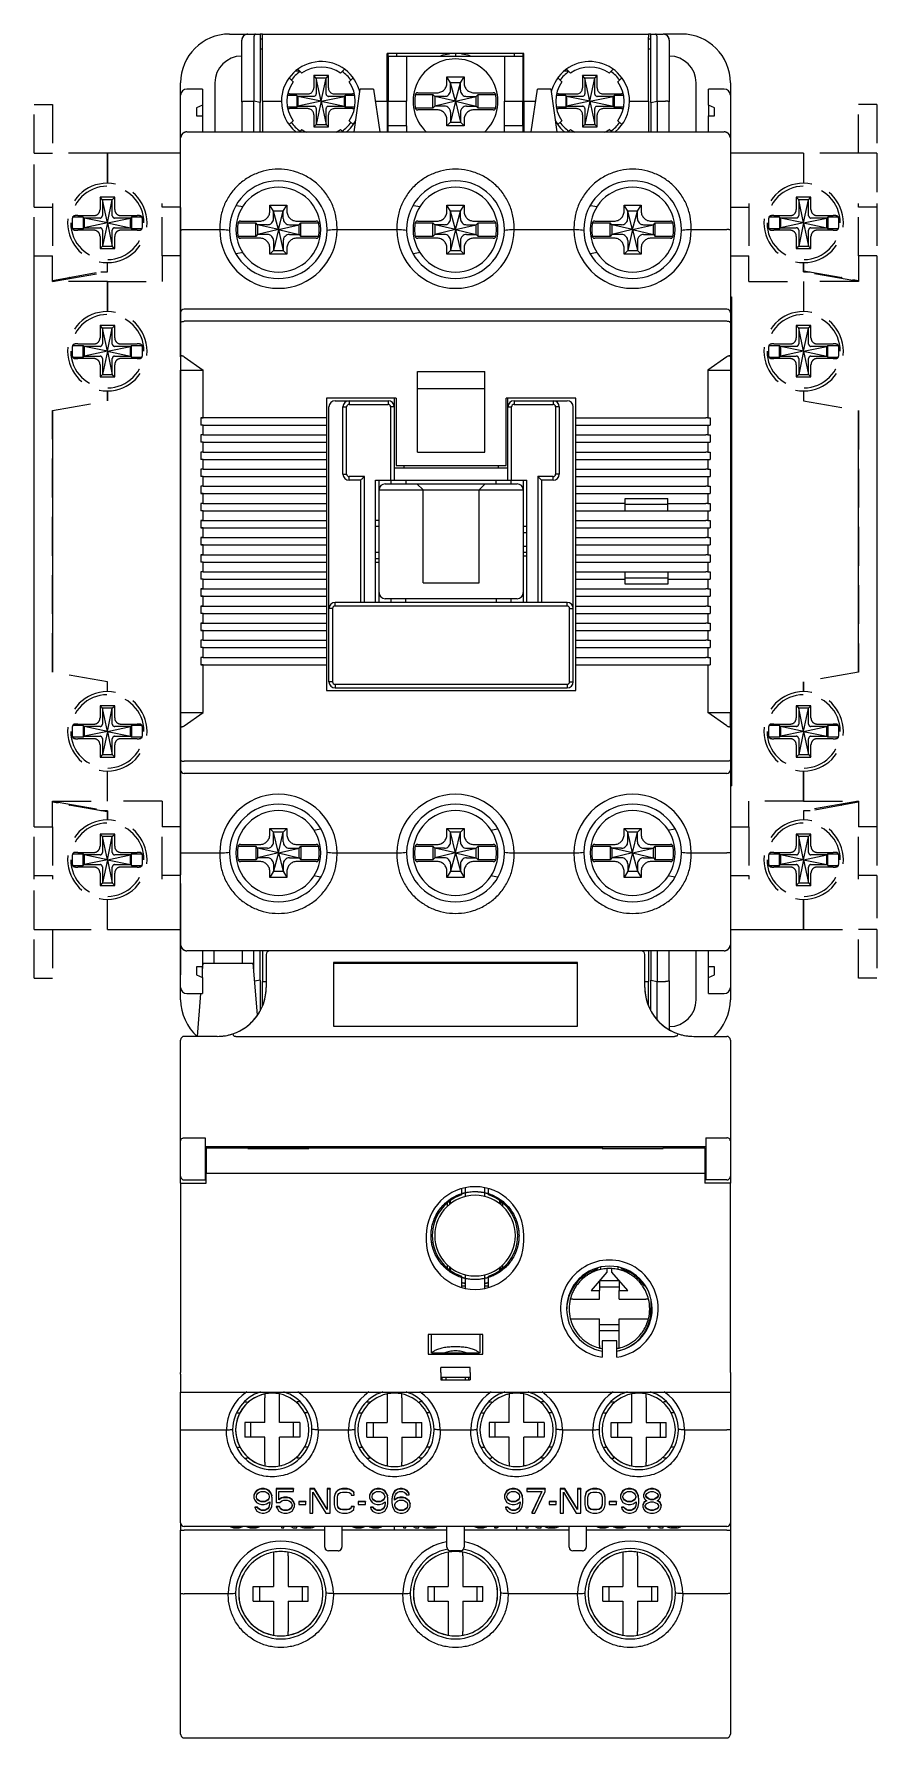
# Model space of a CAD drawing. Header units: inches. Extents: x 0 to 69, y 0 to 139.
import ezdxf

# ---------------------------------------------------------------- set-up
doc = ezdxf.new("R2010")
doc.units = ezdxf.units.IN
doc.linetypes.add('HIDDEN', pattern=[9.525, 6.35, -3.175])
for name, color, linetype in [('20_ALL_FEATURES', 7, 'Continuous'), ('BO', 3, 'Continuous'), ('도면층1', 3, 'Continuous'), ('도면층2', 3, 'HIDDEN')]:
    doc.layers.add(name, color=color, linetype=linetype)

# ---------------------------------------------------------------- blocks, each defined once
blk = doc.blocks.new('MC40+MT32')
at = {"color": 7, "linetype": 'Continuous'}
for p, q in [((-18.5, 0), (-17, 0)), ((-18.5, 0), (-17, 0)), ((-17, 0), (-16.38, 0)), ((-17, 0), (-16.38, 0)), ((-16.38, 0), (-16, 0)), ((-16, 0), (-16, -5.59)), ((-15.8, 0), (-16, 0)), ((-15.8, 0), (15.8, 0)), ((-15.8, -0.25), (-15.8, 0)), ((15.8, 0), (15.8, -0.25)), ((16, 0), (15.8, 0)), ((16, 0), (16.38, 0)), ((16, -5.59), (16, 0)), ((16.38, 0), (17, 0)), ((16.38, 0), (17, 0)), ((18.5, 0), (17, 0)), ((-17.5, -5.53), (-17.5, -0.5)), ((-16.5, -0.25), (-16.5, -5.5)), ((-16, -0.4), (-15.8, -0.4)), ((-16, -1.2), (-15.8, -1.2)), ((-15.8, -5.5), (-15.8, -0.25)), ((15.8, -5.5), (15.8, -0.25)), ((15.8, -0.4), (16, -0.4)), ((15.8, -1.2), (16, -1.2)), ((16.5, -5.5), (16.5, -0.25)), ((17.5, -0.5), (17.5, -5.53)), ((-5.6, -5.5), (-5.6, -1.6)), ((5.6, -1.6), (-5.6, -1.6)), ((-5.5, -1.8), (-5.5, -1.6)), ((-5.5, -1.8), (-4, -1.8)), ((-5.5, -1.8), (-5.5, -5.5)), ((-4.8, -1.8), (-4.8, -1.6)), ((-4, -1.8), (-4, -5.5)), ((-4, -1.8), (-3.5, -1.8)), ((-3.5, -1.8), (3.5, -1.8)), ((-0.5, -1.6), (-0.5, -1.63)), ((0.5, -1.63), (0.5, -1.6)), ((3.5, -1.8), (4, -1.8)), ((4, -1.8), (4, -5.5)), ((4, -1.8), (5.5, -1.8)), ((4.8, -1.6), (4.8, -1.8)), ((5.5, -1.6), (5.5, -1.8)), ((5.5, -1.8), (5.5, -5.5)), ((5.6, -5.5), (5.6, -1.6)), ((-22.5, -5), (-22.5, -4)), ((-22.5, -5), (-22.5, -4)), ((-19.7, -4), (-19.7, -8)), ((-13.61, -3.59), (-13.3, -3.91)), ((-13.07, -3), (-12.79, -3)), ((-12.59, -3.2), (-12.91, -2.88)), ((-10.4, -3.4), (-11.6, -3.4)), ((-11.6, -3.4), (-11.6, -4.4)), ((-11.4, -3.6), (-11.6, -3.4)), ((-11.4, -3.6), (-11.4, -4.9)), ((-10.6, -3.6), (-11.4, -3.6)), ((-11, -5.5), (-11.4, -3.6)), ((-11, -5.5), (-10.6, -3.6)), ((-10.6, -3.6), (-10.4, -3.4)), ((-10.6, -4.9), (-10.6, -3.6)), ((-10.4, -4.4), (-10.4, -3.4)), ((-9.09, -2.88), (-9.41, -3.2)), ((-8.7, -3.91), (-8.39, -3.59)), ((-0.7, -3.5), (0.7, -3.5)), ((-0.7, -3.99), (-0.7, -3.5)), ((-0.4, -4), (-0.7, -3.5)), ((0, -5.5), (-0.4, -4)), ((0.4, -4), (-0.4, -4)), ((-0.4, -4.56), (-0.4, -4)), ((0, -5.5), (0.4, -4)), ((0.4, -4), (0.7, -3.5)), ((0.4, -4.56), (0.4, -4)), ((0.7, -3.5), (0.7, -3.99)), ((8.7, -3.91), (8.39, -3.59)), ((8.93, -3), (9.21, -3)), ((9.09, -2.88), (9.41, -3.2)), ((11.6, -3.4), (10.4, -3.4)), ((10.4, -3.4), (10.4, -4.4)), ((10.6, -3.6), (10.4, -3.4)), ((10.6, -3.6), (10.6, -4.9)), ((11.4, -3.6), (10.6, -3.6)), ((11, -5.5), (10.6, -3.6)), ((11, -5.5), (11.4, -3.6)), ((11.4, -3.6), (11.6, -3.4)), ((11.4, -4.9), (11.4, -3.6)), ((11.6, -4.4), (11.6, -3.4)), ((12.59, -3.2), (12.91, -2.88)), ((13.61, -3.59), (13.3, -3.91)), ((19.7, -8), (19.7, -4)), ((22.5, -4), (22.5, -5)), ((-22.5, -8.5), (-22.5, -5)), ((-22.5, -8.5), (-22.5, -5)), ((-20.7, -4.5), (-22, -4.5)), ((-20.7, -4.5), (-20.7, -5.81)), ((-17.5, -5.53), (-17.5, -8)), ((-17.2, -5.5), (-16.5, -5.5)), ((-16.5, -8), (-16.5, -5.5)), ((-16, -5.59), (-16.5, -5.5)), ((-15.8, -5.5), (-15.8, -8)), ((-15.8, -5.5), (-14.25, -5.5)), ((-12.98, -5.02), (-13.74, -5.02)), ((-13.58, -4.9), (-12.1, -4.9)), ((-12.9, -5.1), (-12.98, -5.02)), ((-12.98, -5.02), (-12.98, -5.98)), ((-12.9, -5.1), (-12.9, -5.9)), ((-11.6, -5.1), (-12.9, -5.1)), ((-11, -5.5), (-12.9, -5.1)), ((-11, -5.5), (-12.9, -5.9)), ((-11, -5.5), (-11.4, -7.4)), ((-11, -5.5), (-9.1, -5.1)), ((-11, -5.5), (-10.6, -7.4)), ((-11, -5.5), (-9.1, -5.9)), ((-9.1, -5.1), (-10.4, -5.1)), ((-9.9, -4.9), (-8.42, -4.9)), ((-9.1, -5.1), (-9.02, -5.02)), ((-9.1, -5.9), (-9.1, -5.1)), ((-8.26, -5.02), (-9.02, -5.02)), ((-9.02, -5.02), (-9.02, -5.98)), ((-8.3, -8), (-7.8, -4.5)), ((-6.7, -4.5), (-7.8, -4.5)), ((-6.7, -4.5), (-6.2, -8)), ((-6.56, -5.5), (-5.6, -5.5)), ((-5.6, -5.5), (-5.6, -8)), ((-5.5, -7.5), (-5.5, -5.5)), ((-5.5, -5.5), (-4, -5.5)), ((-4, -7.5), (-4, -5.5)), ((-3.3, -4.95), (-1.85, -4.95)), ((-3.08, -4.8), (-1.51, -4.8)), ((-1.85, -6.05), (-1.85, -4.95)), ((-1.7, -5.1), (-1.85, -4.95)), ((-0.94, -5.1), (-1.7, -5.1)), ((0, -5.5), (-1.7, -5.1)), ((-1.7, -5.1), (-1.7, -5.9)), ((0, -5.5), (-1.7, -5.9)), ((0, -5.5), (-0.4, -7.2)), ((0, -5.5), (1.7, -5.1)), ((0, -5.5), (0.4, -7.2)), ((0, -5.5), (1.7, -5.9)), ((0.94, -5.1), (1.7, -5.1)), ((1.51, -4.8), (3.08, -4.8)), ((1.7, -5.1), (1.85, -4.95)), ((1.7, -5.9), (1.7, -5.1)), ((1.85, -4.95), (3.3, -4.95)), ((1.85, -6.05), (1.85, -4.95)), ((4, -7.5), (4, -5.5)), ((4, -5.5), (5.5, -5.5)), ((5.5, -7.5), (5.5, -5.5)), ((5.6, -5.5), (5.6, -8)), ((5.6, -5.5), (6.56, -5.5)), ((6.2, -8), (6.7, -4.5)), ((7.8, -4.5), (6.7, -4.5)), ((7.8, -4.5), (8.3, -8)), ((9.02, -5.02), (8.26, -5.02)), ((8.42, -4.9), (9.9, -4.9)), ((9.1, -5.1), (9.02, -5.02)), ((9.02, -5.02), (9.02, -5.98)), ((9.1, -5.1), (9.1, -5.9)), ((10.4, -5.1), (9.1, -5.1)), ((11, -5.5), (9.1, -5.1)), ((11, -5.5), (9.1, -5.9)), ((11, -5.5), (10.6, -7.4)), ((11, -5.5), (12.9, -5.1)), ((11, -5.5), (11.4, -7.4)), ((11, -5.5), (12.9, -5.9)), ((12.9, -5.1), (11.6, -5.1)), ((12.1, -4.9), (13.58, -4.9)), ((12.9, -5.1), (12.98, -5.02)), ((12.9, -5.9), (12.9, -5.1)), ((13.74, -5.02), (12.98, -5.02)), ((12.98, -5.02), (12.98, -5.98)), ((14.25, -5.5), (15.8, -5.5)), ((15.8, -5.5), (15.8, -8)), ((16, -5.59), (16.5, -5.5)), ((16.5, -5.5), (17.2, -5.5)), ((16.5, -5.5), (16.5, -8)), ((17.5, -8), (17.5, -5.53)), ((22, -4.5), (20.7, -4.5)), ((20.7, -5.81), (20.7, -4.5)), ((22.5, -5), (22.5, -8.5)), ((22.5, -5), (22.5, -8.5)), ((-20.7, -5.81), (-21.2, -6.03)), ((-21.2, -6.03), (-21.2, -6.69)), ((-21.2, -6.69), (-20.7, -6.69)), ((-20.7, -5.81), (-20.7, -6.69)), ((-20.7, -6.69), (-20.7, -8)), ((-16, -8), (-16, -5.59)), ((-12.98, -5.98), (-13.74, -5.98)), ((-12.1, -6.1), (-13.58, -6.1)), ((-12.9, -5.9), (-12.98, -5.98)), ((-12.9, -5.9), (-11.6, -5.9)), ((-11.6, -6.6), (-11.6, -7.6)), ((-11.4, -6.1), (-11.4, -7.4)), ((-10.6, -7.4), (-10.6, -6.1)), ((-10.4, -5.9), (-9.1, -5.9)), ((-10.4, -7.6), (-10.4, -6.6)), ((-8.42, -6.1), (-9.9, -6.1)), ((-9.1, -5.9), (-9.02, -5.98)), ((-8.26, -5.98), (-9.02, -5.98)), ((-1.85, -6.05), (-3.3, -6.05)), ((-1.51, -6.2), (-3.08, -6.2)), ((-1.7, -5.9), (-1.85, -6.05)), ((-0.94, -5.9), (-1.7, -5.9)), ((-0.4, -6.44), (-0.4, -7.2)), ((0.4, -6.44), (0.4, -7.2)), ((0.94, -5.9), (1.7, -5.9)), ((3.08, -6.2), (1.51, -6.2)), ((1.7, -5.9), (1.85, -6.05)), ((3.3, -6.05), (1.85, -6.05)), ((9.02, -5.98), (8.26, -5.98)), ((9.9, -6.1), (8.42, -6.1)), ((9.1, -5.9), (9.02, -5.98)), ((9.1, -5.9), (10.4, -5.9)), ((10.4, -6.6), (10.4, -7.6)), ((10.6, -6.1), (10.6, -7.4)), ((11.4, -7.4), (11.4, -6.1)), ((11.6, -5.9), (12.9, -5.9)), ((11.6, -7.6), (11.6, -6.6)), ((13.58, -6.1), (12.1, -6.1)), ((12.9, -5.9), (12.98, -5.98)), ((13.74, -5.98), (12.98, -5.98)), ((16, -5.59), (16, -8)), ((20.7, -5.81), (20.7, -6.69)), ((21.2, -6.03), (20.7, -5.81)), ((20.7, -6.69), (21.2, -6.69)), ((20.7, -8), (20.7, -6.69)), ((21.2, -6.69), (21.2, -6.03)), ((-22, -8), (22, -8)), ((-22, -8), (22, -8)), ((-13.3, -7.09), (-13.62, -7.41)), ((-12.79, -8), (-12.59, -7.8)), ((-11.4, -7.4), (-11.6, -7.6)), ((-11.6, -7.6), (-10.4, -7.6)), ((-11.4, -7.4), (-10.6, -7.4)), ((-10.6, -7.4), (-10.4, -7.6)), ((-9.41, -7.8), (-9.21, -8)), ((-8.38, -7.41), (-8.7, -7.09)), ((-5.5, -8), (-5.5, -7.5)), ((-4, -7.5), (-5.5, -7.5)), ((-4, -7.5), (-4, -8)), ((-0.7, -7.5), (-0.7, -7.01)), ((-0.4, -7.2), (-0.7, -7.5)), ((0.7, -7.5), (-0.7, -7.5)), ((-0.4, -7.2), (0.4, -7.2)), ((0.4, -7.2), (0.7, -7.5)), ((0.7, -7.01), (0.7, -7.5)), ((4, -8), (4, -7.5)), ((5.5, -7.5), (4, -7.5)), ((5.5, -7.5), (5.5, -8)), ((8.38, -7.41), (8.7, -7.09)), ((9.41, -7.8), (9.21, -8)), ((10.6, -7.4), (10.4, -7.6)), ((10.4, -7.6), (11.6, -7.6)), ((10.6, -7.4), (11.4, -7.4)), ((11.4, -7.4), (11.6, -7.6)), ((12.79, -8), (12.59, -7.8)), ((13.3, -7.09), (13.62, -7.41)), ((-22.5, -16.03), (-22.5, -8.5)), ((22.5, -8.5), (22.5, -16.03)), ((-17.95, -14.02), (-17.39, -14.12)), ((-17.59, -15.3), (-16.01, -15.3)), ((-15.2, -14), (-13.8, -14)), ((-15.2, -14.49), (-15.2, -14)), ((-14.9, -14.5), (-15.2, -14)), ((-14.5, -16), (-14.9, -14.5)), ((-14.1, -14.5), (-14.9, -14.5)), ((-14.9, -15.06), (-14.9, -14.5)), ((-14.5, -16), (-14.1, -14.5)), ((-14.1, -14.5), (-13.8, -14)), ((-14.1, -15.06), (-14.1, -14.5)), ((-13.8, -14), (-13.8, -14.49)), ((-12.99, -15.3), (-11.41, -15.3)), ((-3.45, -14.02), (-2.89, -14.12)), ((-3.09, -15.3), (-1.51, -15.3)), ((-0.7, -14), (0.7, -14)), ((-0.7, -14.49), (-0.7, -14)), ((-0.4, -14.5), (-0.7, -14)), ((0, -16), (-0.4, -14.5)), ((0.4, -14.5), (-0.4, -14.5)), ((-0.4, -15.06), (-0.4, -14.5)), ((0, -16), (0.4, -14.5)), ((0.4, -14.5), (0.7, -14)), ((0.4, -15.06), (0.4, -14.5)), ((0.7, -14), (0.7, -14.49)), ((1.51, -15.3), (3.09, -15.3)), ((11.05, -14.02), (11.61, -14.12)), ((11.41, -15.3), (12.99, -15.3)), ((13.8, -14), (15.2, -14)), ((13.8, -14.49), (13.8, -14)), ((14.1, -14.5), (13.8, -14)), ((14.5, -16), (14.1, -14.5)), ((14.9, -14.5), (14.1, -14.5)), ((14.1, -15.06), (14.1, -14.5)), ((14.5, -16), (14.9, -14.5)), ((14.9, -14.5), (15.2, -14)), ((14.9, -15.06), (14.9, -14.5)), ((15.2, -14), (15.2, -14.49)), ((16.01, -15.3), (17.59, -15.3)), ((-22.5, -22.8), (-22.5, -16.03)), ((-22.5, -22.8), (-22.5, -16.03)), ((-22.2, -16), (-19.3, -16)), ((-17.81, -15.45), (-16.35, -15.45)), ((-16.35, -16.55), (-17.81, -16.55)), ((-16.01, -16.7), (-17.59, -16.7)), ((-16.35, -16.55), (-16.35, -15.45)), ((-16.2, -15.6), (-16.35, -15.45)), ((-16.2, -16.4), (-16.35, -16.55)), ((-15.44, -15.6), (-16.2, -15.6)), ((-14.5, -16), (-16.2, -15.6)), ((-16.2, -15.6), (-16.2, -16.4)), ((-14.5, -16), (-16.2, -16.4)), ((-15.44, -16.4), (-16.2, -16.4)), ((-14.5, -16), (-14.9, -17.7)), ((-14.5, -16), (-12.8, -15.6)), ((-14.5, -16), (-14.1, -17.7)), ((-14.5, -16), (-12.8, -16.4)), ((-13.56, -15.6), (-12.8, -15.6)), ((-13.56, -16.4), (-12.8, -16.4)), ((-11.41, -16.7), (-12.99, -16.7)), ((-12.8, -15.6), (-12.65, -15.45)), ((-12.8, -16.4), (-12.8, -15.6)), ((-12.8, -16.4), (-12.65, -16.55)), ((-12.65, -15.45), (-11.19, -15.45)), ((-12.65, -16.55), (-12.65, -15.45)), ((-11.19, -16.55), (-12.65, -16.55)), ((-9.7, -16), (-4.8, -16)), ((-3.31, -15.45), (-1.85, -15.45)), ((-1.85, -16.55), (-3.31, -16.55)), ((-1.51, -16.7), (-3.09, -16.7)), ((-1.85, -16.55), (-1.85, -15.45)), ((-1.7, -15.6), (-1.85, -15.45)), ((-1.7, -16.4), (-1.85, -16.55)), ((-0.94, -15.6), (-1.7, -15.6)), ((0, -16), (-1.7, -15.6)), ((-1.7, -15.6), (-1.7, -16.4)), ((0, -16), (-1.7, -16.4)), ((-0.94, -16.4), (-1.7, -16.4)), ((0, -16), (-0.4, -17.7)), ((0, -16), (1.7, -15.6)), ((0, -16), (0.4, -17.7)), ((0, -16), (1.7, -16.4)), ((0.94, -15.6), (1.7, -15.6)), ((0.94, -16.4), (1.7, -16.4)), ((3.09, -16.7), (1.51, -16.7)), ((1.7, -15.6), (1.85, -15.45)), ((1.7, -16.4), (1.7, -15.6)), ((1.7, -16.4), (1.85, -16.55)), ((1.85, -15.45), (3.31, -15.45)), ((1.85, -16.55), (1.85, -15.45)), ((3.31, -16.55), (1.85, -16.55)), ((4.8, -16), (9.7, -16)), ((11.19, -15.45), (12.65, -15.45)), ((12.65, -16.55), (11.19, -16.55)), ((12.99, -16.7), (11.41, -16.7)), ((12.65, -16.55), (12.65, -15.45)), ((12.8, -15.6), (12.65, -15.45)), ((12.8, -16.4), (12.65, -16.55)), ((13.56, -15.6), (12.8, -15.6)), ((14.5, -16), (12.8, -15.6)), ((12.8, -15.6), (12.8, -16.4)), ((14.5, -16), (12.8, -16.4)), ((13.56, -16.4), (12.8, -16.4)), ((14.5, -16), (14.1, -17.7)), ((14.5, -16), (16.2, -15.6)), ((14.5, -16), (14.9, -17.7)), ((14.5, -16), (16.2, -16.4)), ((15.44, -15.6), (16.2, -15.6)), ((15.44, -16.4), (16.2, -16.4)), ((17.59, -16.7), (16.01, -16.7)), ((16.2, -15.6), (16.35, -15.45)), ((16.2, -16.4), (16.2, -15.6)), ((16.2, -16.4), (16.35, -16.55)), ((16.35, -15.45), (17.81, -15.45)), ((16.35, -16.55), (16.35, -15.45)), ((17.81, -16.55), (16.35, -16.55)), ((19.3, -16), (22.2, -16)), ((22.5, -16.03), (22.5, -22.8)), ((22.5, -16.03), (22.5, -22.8)), ((-17.39, -17.88), (-17.95, -17.98)), ((-15.2, -18), (-15.2, -17.51)), ((-14.9, -17.7), (-15.2, -18)), ((-13.8, -18), (-15.2, -18)), ((-14.9, -16.94), (-14.9, -17.7)), ((-14.9, -17.7), (-14.1, -17.7)), ((-14.1, -16.94), (-14.1, -17.7)), ((-14.1, -17.7), (-13.8, -18)), ((-13.8, -17.51), (-13.8, -18)), ((-2.89, -17.88), (-3.45, -17.98)), ((-0.7, -18), (-0.7, -17.51)), ((-0.4, -17.7), (-0.7, -18)), ((0.7, -18), (-0.7, -18)), ((-0.4, -16.94), (-0.4, -17.7)), ((-0.4, -17.7), (0.4, -17.7)), ((0.4, -16.94), (0.4, -17.7)), ((0.4, -17.7), (0.7, -18)), ((0.7, -17.51), (0.7, -18)), ((11.61, -17.88), (11.05, -17.98)), ((13.8, -18), (13.8, -17.51)), ((14.1, -17.7), (13.8, -18)), ((15.2, -18), (13.8, -18)), ((14.1, -16.94), (14.1, -17.7)), ((14.1, -17.7), (14.9, -17.7)), ((14.9, -16.94), (14.9, -17.7)), ((14.9, -17.7), (15.2, -18)), ((15.2, -17.51), (15.2, -18)), ((-22.5, -23.62), (-22.5, -22.8)), ((-22.5, -26.41), (-22.5, -23.62)), ((-22.5, -26.41), (-22.5, -23.62)), ((22.2, -22.5), (-22.2, -22.5)), ((22.2, -23.5), (-22.2, -23.5)), ((22.5, -22.8), (22.5, -23.62)), ((22.5, -23.62), (22.5, -26.41)), ((22.5, -23.62), (22.5, -26.41)), ((-22.5, -26.41), (-22.5, -27.5)), ((-22.2, -26.41), (-20.66, -27.5)), ((22.2, -26.41), (20.66, -27.5)), ((22.5, -26.41), (22.5, -27.5)), ((-22.5, -55.5), (-22.5, -27.5)), ((-22.5, -27.5), (-20.66, -27.5)), ((-20.66, -31.4), (-20.66, -27.5)), ((-3.11, -34.2), (-3.11, -27.6)), ((-3.11, -27.6), (2.39, -27.6)), ((2.39, -34.2), (2.39, -27.6)), ((20.66, -27.5), (20.66, -31.4)), ((20.66, -27.5), (22.5, -27.5)), ((22.5, -27.5), (22.5, -55.5)), ((-3.11, -29), (2.39, -29)), ((-10.56, -29.8), (-10.56, -53.7)), ((-4.86, -29.8), (-10.56, -29.8)), ((-10.36, -53), (-10.36, -30.5)), ((-9.86, -30), (-5.51, -30)), ((-9.21, -36), (-9.21, -30.5)), ((-9.21, -30.5), (-8.91, -30.5)), ((-8.91, -36), (-8.91, -30.5)), ((-8.71, -30), (-8.71, -30.3)), ((-8.71, -30.3), (-5.51, -30.3)), ((-5.51, -30), (-5.51, -30.3)), ((-5.31, -30.5), (-5.31, -36.5)), ((-5.01, -30.5), (-5.31, -30.5)), ((-5.01, -29.8), (-5.01, -36.5)), ((-4.86, -29.8), (-4.86, -35.3)), ((4.14, -35.3), (4.14, -29.8)), ((9.84, -29.8), (4.14, -29.8)), ((4.29, -36.5), (4.29, -29.8)), ((4.29, -30.5), (4.59, -30.5)), ((4.59, -36.5), (4.59, -30.5)), ((4.79, -30), (4.79, -30.3)), ((4.79, -30), (9.14, -30)), ((4.79, -30.3), (7.99, -30.3)), ((7.99, -30), (7.99, -30.3)), ((8.19, -30.5), (8.19, -36)), ((8.49, -30.5), (8.19, -30.5)), ((8.49, -30.5), (8.49, -36)), ((9.64, -53), (9.64, -30.5)), ((9.84, -53.7), (9.84, -29.8)), ((-20.86, -31.4), (-20.66, -31.4)), ((-10.56, -31.4), (-20.86, -31.4)), ((-20.86, -31.4), (-20.86, -32)), ((-20.66, -32), (-20.86, -32)), ((-20.66, -32), (-10.56, -32)), ((-20.66, -32.8), (-20.66, -32)), ((9.84, -31.4), (20.5, -31.4)), ((9.84, -32), (20.5, -32)), ((20.66, -31.4), (20.5, -31.4)), ((20.5, -32), (20.66, -32)), ((20.66, -31.4), (20.86, -31.4)), ((20.66, -32), (20.86, -32)), ((20.66, -32), (20.66, -32.8)), ((20.86, -31.4), (20.86, -32)), ((-20.66, -32.8), (-20.86, -32.8)), ((-20.86, -32.8), (-20.86, -33.4)), ((-20.66, -33.4), (-20.86, -33.4)), ((-20.66, -32.8), (-10.56, -32.8)), ((-20.66, -33.4), (-10.56, -33.4)), ((-20.66, -34.2), (-20.66, -33.4)), ((9.84, -32.8), (20.5, -32.8)), ((9.84, -33.4), (20.5, -33.4)), ((20.66, -32.8), (20.5, -32.8)), ((20.5, -33.4), (20.66, -33.4)), ((20.66, -32.8), (20.86, -32.8)), ((20.66, -33.4), (20.86, -33.4)), ((20.66, -33.4), (20.66, -34.2)), ((20.86, -32.8), (20.86, -33.4)), ((-20.66, -34.2), (-20.86, -34.2)), ((-20.86, -34.2), (-20.86, -34.8)), ((-20.66, -34.8), (-20.86, -34.8)), ((-20.66, -34.2), (-10.56, -34.2)), ((-20.66, -34.8), (-10.56, -34.8)), ((-20.66, -35.6), (-20.66, -34.8)), ((-3.11, -34.2), (2.39, -34.2)), ((9.84, -34.2), (20.5, -34.2)), ((9.84, -34.8), (20.5, -34.8)), ((20.66, -34.2), (20.5, -34.2)), ((20.5, -34.8), (20.66, -34.8)), ((20.66, -34.2), (20.86, -34.2)), ((20.66, -34.8), (20.86, -34.8)), ((20.66, -34.8), (20.66, -35.6)), ((20.86, -34.2), (20.86, -34.8)), ((-20.66, -35.6), (-20.86, -35.6)), ((-20.86, -35.6), (-20.86, -36.2)), ((-20.66, -36.2), (-20.86, -36.2)), ((-20.66, -35.6), (-10.56, -35.6)), ((-20.66, -36.2), (-10.56, -36.2)), ((-20.66, -37), (-20.66, -36.2)), ((-9.21, -36), (-8.91, -36)), ((-8.71, -36.5), (-8.71, -36.2)), ((-7.46, -36.2), (-8.71, -36.2)), ((-7.46, -46.5), (-7.46, -36.2)), ((-5.01, -35.5), (4.29, -35.5)), ((-4.86, -35.3), (4.14, -35.3)), ((-4.21, -35.5), (-4.21, -35.3)), ((3.49, -35.3), (3.49, -35.5)), ((7.99, -36.2), (6.74, -36.2)), ((6.74, -36.2), (6.74, -46.5)), ((7.99, -36.5), (7.99, -36.2)), ((8.49, -36), (8.19, -36)), ((9.84, -35.6), (20.5, -35.6)), ((9.84, -36.2), (20.5, -36.2)), ((20.66, -35.6), (20.5, -35.6)), ((20.5, -36.2), (20.66, -36.2)), ((20.66, -35.6), (20.86, -35.6)), ((20.66, -36.2), (20.86, -36.2)), ((20.66, -36.2), (20.66, -37)), ((20.86, -35.6), (20.86, -36.2)), ((-20.66, -37), (-20.86, -37)), ((-20.86, -37), (-20.86, -37.6)), ((-20.86, -37.6), (-10.56, -37.6)), ((-20.66, -37.6), (-20.86, -37.6)), ((-20.66, -37), (-10.56, -37)), ((-20.66, -38.4), (-20.66, -37.6)), ((-7.76, -36.5), (-8.71, -36.5)), ((-7.76, -46.5), (-7.76, -36.5)), ((-6.56, -46.5), (-6.56, -36.5)), ((-6.56, -36.5), (5.84, -36.5)), ((-6.26, -46.5), (-6.26, -36.5)), ((-6.26, -37.3), (5.54, -37.3)), ((-5.76, -36.8), (5.04, -36.8)), ((-5.26, -36.8), (-5.26, -36.5)), ((-4.06, -36.5), (-4.06, -36.8)), ((-3.16, -36.8), (-2.66, -37.3)), ((-2.66, -44.9), (-2.66, -37.3)), ((1.94, -37.3), (2.44, -36.8)), ((1.94, -44.9), (1.94, -37.3)), ((3.34, -36.8), (3.34, -36.5)), ((4.54, -36.5), (4.54, -36.8)), ((5.54, -36.5), (5.54, -46.5)), ((5.84, -46.5), (5.84, -36.5)), ((7.99, -36.5), (7.04, -36.5)), ((7.04, -36.5), (7.04, -46.5)), ((9.84, -37), (20.5, -37)), ((9.84, -37.6), (20.5, -37.6)), ((20.66, -37), (20.5, -37)), ((20.5, -37.6), (20.66, -37.6)), ((20.66, -37), (20.86, -37)), ((20.66, -37.6), (20.86, -37.6)), ((20.66, -37.6), (20.66, -38.4)), ((20.86, -37), (20.86, -37.6)), ((-20.66, -38.4), (-20.86, -38.4)), ((-20.86, -38.4), (-20.86, -39)), ((-20.66, -39), (-20.86, -39)), ((-20.66, -38.4), (-10.56, -38.4)), ((-20.66, -39), (-10.56, -39)), ((-20.66, -39.8), (-20.66, -39)), ((13.89, -38.4), (9.84, -38.4)), ((9.84, -39), (20.5, -39)), ((13.89, -38), (17.39, -38)), ((13.89, -39), (13.89, -38)), ((17.39, -38.5), (13.89, -38.5)), ((17.39, -39), (17.39, -38)), ((17.39, -38.4), (20.5, -38.4)), ((20.66, -38.4), (20.5, -38.4)), ((20.5, -39), (20.66, -39)), ((20.66, -38.4), (20.86, -38.4)), ((20.66, -39), (20.86, -39)), ((20.66, -39), (20.66, -39.8)), ((20.86, -38.4), (20.86, -39)), ((-20.86, -39.8), (-10.56, -39.8)), ((-20.66, -39.8), (-20.86, -39.8)), ((-20.86, -39.8), (-20.86, -40.4)), ((-20.86, -40.4), (-10.56, -40.4)), ((-20.66, -40.4), (-20.86, -40.4)), ((-20.66, -41.2), (-20.66, -40.4)), ((-6.26, -39.8), (-6.56, -39.8)), ((-6.26, -40.3), (-6.56, -40.3)), ((5.84, -40.3), (5.54, -40.3)), ((9.84, -39.8), (20.5, -39.8)), ((9.84, -40.4), (20.5, -40.4)), ((20.66, -39.8), (20.5, -39.8)), ((20.5, -40.4), (20.66, -40.4)), ((20.66, -39.8), (20.86, -39.8)), ((20.66, -40.4), (20.86, -40.4)), ((20.66, -40.4), (20.66, -41.2)), ((20.86, -39.8), (20.86, -40.4)), ((-20.86, -41.2), (-10.56, -41.2)), ((-20.66, -41.2), (-20.86, -41.2)), ((-20.86, -41.2), (-20.86, -41.8)), ((-20.86, -41.8), (-10.56, -41.8)), ((-20.66, -41.8), (-20.86, -41.8)), ((-20.66, -42.6), (-20.66, -41.8)), ((5.84, -40.8), (5.54, -40.8)), ((9.84, -41.2), (20.5, -41.2)), ((9.84, -41.8), (20.5, -41.8)), ((20.66, -41.2), (20.5, -41.2)), ((20.5, -41.8), (20.66, -41.8)), ((20.66, -41.2), (20.86, -41.2)), ((20.66, -41.8), (20.86, -41.8)), ((20.66, -41.8), (20.66, -42.6)), ((20.86, -41.2), (20.86, -41.8)), ((-20.86, -42.6), (-10.56, -42.6)), ((-20.66, -42.6), (-20.86, -42.6)), ((-20.86, -42.6), (-20.86, -43.2)), ((-20.66, -43.2), (-20.86, -43.2)), ((-20.66, -43.2), (-10.56, -43.2)), ((-20.66, -44), (-20.66, -43.2)), ((-6.56, -42.4), (-6.26, -42.4)), ((-6.56, -42.9), (-6.26, -42.9)), ((-6.56, -43.2), (-6.26, -43.2)), ((5.54, -41.9), (5.84, -41.9)), ((5.54, -42.4), (5.84, -42.4)), ((5.54, -42.7), (5.84, -42.7)), ((9.84, -42.6), (20.5, -42.6)), ((9.84, -43.2), (20.5, -43.2)), ((20.66, -42.6), (20.5, -42.6)), ((20.5, -43.2), (20.66, -43.2)), ((20.66, -42.6), (20.86, -42.6)), ((20.66, -43.2), (20.86, -43.2)), ((20.66, -43.2), (20.66, -44)), ((20.86, -42.6), (20.86, -43.2)), ((-20.66, -44), (-20.86, -44)), ((-20.86, -44), (-20.86, -44.6)), ((-20.66, -44.6), (-20.86, -44.6)), ((-20.66, -44), (-10.56, -44)), ((-20.66, -44.6), (-10.56, -44.6)), ((-20.66, -45.4), (-20.66, -44.6)), ((9.84, -44), (20.5, -44)), ((9.84, -44.6), (13.89, -44.6)), ((13.89, -45), (13.89, -44)), ((13.89, -44.5), (17.39, -44.5)), ((17.39, -44), (17.39, -45)), ((17.39, -44.6), (20.5, -44.6)), ((20.66, -44), (20.5, -44)), ((20.5, -44.6), (20.66, -44.6)), ((20.66, -44), (20.86, -44)), ((20.66, -44.6), (20.86, -44.6)), ((20.66, -44.6), (20.66, -45.4)), ((20.86, -44), (20.86, -44.6)), ((-20.86, -45.4), (-10.56, -45.4)), ((-20.66, -45.4), (-20.86, -45.4)), ((-20.86, -45.4), (-20.86, -46)), ((-20.86, -46), (-10.56, -46)), ((-20.66, -46), (-20.86, -46)), ((-20.66, -46.8), (-20.66, -46)), ((-2.66, -44.9), (1.94, -44.9)), ((9.84, -45.4), (20.5, -45.4)), ((9.84, -46), (20.5, -46)), ((17.39, -45), (13.89, -45)), ((20.66, -45.4), (20.5, -45.4)), ((20.5, -46), (20.66, -46)), ((20.66, -45.4), (20.86, -45.4)), ((20.66, -46), (20.86, -46)), ((20.66, -46), (20.66, -46.8)), ((20.86, -45.4), (20.86, -46)), ((-20.86, -46.8), (-10.56, -46.8)), ((-20.66, -46.8), (-20.86, -46.8)), ((-20.86, -46.8), (-20.86, -47.4)), ((-10.06, -47), (-10.36, -47)), ((-10.06, -47), (-10.06, -53)), ((-9.86, -46.8), (-9.86, -46.5)), ((9.14, -46.5), (-9.86, -46.5)), ((9.14, -46.8), (-9.86, -46.8)), ((5.04, -46.2), (-5.76, -46.2)), ((-5.26, -46.5), (-5.26, -46.2)), ((-4.06, -46.5), (-4.06, -46.2)), ((3.34, -46.2), (3.34, -46.5)), ((4.54, -46.2), (4.54, -46.5)), ((9.14, -46.8), (9.14, -46.5)), ((9.34, -47), (9.64, -47)), ((9.34, -53), (9.34, -47)), ((9.84, -46.8), (20.5, -46.8)), ((20.66, -46.8), (20.5, -46.8)), ((20.66, -46.8), (20.86, -46.8)), ((20.86, -46.8), (20.86, -47.4)), ((-20.66, -47.4), (-20.86, -47.4)), ((-20.66, -48.2), (-20.86, -48.2)), ((-20.86, -48.2), (-10.56, -48.2)), ((-20.86, -48.2), (-20.86, -48.8)), ((-20.66, -47.4), (-10.56, -47.4)), ((-20.66, -48.2), (-20.66, -47.4)), ((9.84, -47.4), (20.5, -47.4)), ((9.84, -48.2), (20.5, -48.2)), ((20.5, -47.4), (20.66, -47.4)), ((20.66, -48.2), (20.5, -48.2)), ((20.66, -47.4), (20.86, -47.4)), ((20.66, -47.4), (20.66, -48.2)), ((20.66, -48.2), (20.86, -48.2)), ((20.86, -48.2), (20.86, -48.8)), ((-20.66, -48.8), (-20.86, -48.8)), ((-20.86, -48.8), (-10.56, -48.8)), ((-20.66, -49.6), (-20.86, -49.6)), ((-20.86, -49.6), (-20.86, -50.2)), ((-20.66, -49.6), (-20.66, -48.8)), ((-20.66, -49.6), (-10.56, -49.6)), ((9.84, -48.8), (20.5, -48.8)), ((9.84, -49.6), (20.5, -49.6)), ((20.5, -48.8), (20.66, -48.8)), ((20.66, -49.6), (20.5, -49.6)), ((20.66, -48.8), (20.86, -48.8)), ((20.66, -48.8), (20.66, -49.6)), ((20.66, -49.6), (20.86, -49.6)), ((20.86, -49.6), (20.86, -50.2)), ((-20.66, -50.2), (-20.86, -50.2)), ((-20.66, -51), (-20.86, -51)), ((-20.86, -51), (-20.86, -51.6)), ((-20.66, -50.2), (-10.56, -50.2)), ((-20.66, -51), (-20.66, -50.2)), ((-20.66, -51), (-10.56, -51)), ((9.84, -50.2), (20.5, -50.2)), ((9.84, -51), (20.5, -51)), ((20.5, -50.2), (20.66, -50.2)), ((20.66, -51), (20.5, -51)), ((20.66, -50.2), (20.86, -50.2)), ((20.66, -50.2), (20.66, -51)), ((20.66, -51), (20.86, -51)), ((20.86, -51), (20.86, -51.6)), ((-20.86, -51.6), (-10.56, -51.6)), ((-20.66, -51.6), (-20.86, -51.6)), ((-20.66, -55.5), (-20.66, -51.6)), ((9.84, -51.6), (20.5, -51.6)), ((20.5, -51.6), (20.66, -51.6)), ((20.66, -51.6), (20.86, -51.6)), ((20.66, -51.6), (20.66, -55.5)), ((-10.56, -53.7), (9.84, -53.7)), ((-10.06, -53), (-10.36, -53)), ((-9.86, -53.2), (-9.86, -53.5)), ((-9.86, -53.2), (9.14, -53.2)), ((-9.86, -53.5), (9.14, -53.5)), ((9.14, -53.2), (9.14, -53.5)), ((9.34, -53), (9.64, -53)), ((-22.5, -56.59), (-22.5, -55.5)), ((-22.5, -55.5), (-20.66, -55.5)), ((-22.2, -56.59), (-20.66, -55.5)), ((22.2, -56.59), (20.66, -55.5)), ((20.66, -55.5), (22.5, -55.5)), ((22.5, -56.59), (22.5, -55.5)), ((-22.5, -59.38), (-22.5, -56.59)), ((-22.5, -59.38), (-22.5, -56.59)), ((22.5, -56.59), (22.5, -59.38)), ((22.5, -56.59), (22.5, -59.38)), ((-22.5, -60.2), (-22.5, -59.38)), ((22.2, -59.5), (-22.2, -59.5)), ((22.5, -59.38), (22.5, -60.2)), ((-22.5, -66.97), (-22.5, -60.2)), ((-22.5, -66.97), (-22.5, -60.2)), ((22.2, -60.5), (-22.2, -60.5)), ((22.5, -60.2), (22.5, -66.97)), ((22.5, -60.2), (22.5, -66.97)), ((-15.2, -65), (-13.8, -65)), ((-15.2, -65.49), (-15.2, -65)), ((-14.9, -65.3), (-15.2, -65)), ((-14.9, -66.06), (-14.9, -65.3)), ((-14.5, -67), (-14.9, -65.3)), ((-14.1, -65.3), (-14.9, -65.3)), ((-14.5, -67), (-14.1, -65.3)), ((-14.1, -65.3), (-13.8, -65)), ((-14.1, -66.06), (-14.1, -65.3)), ((-13.8, -65), (-13.8, -65.49)), ((-11.61, -65.12), (-11.05, -65.02)), ((-0.7, -65), (0.7, -65)), ((-0.7, -65.49), (-0.7, -65)), ((-0.4, -65.3), (-0.7, -65)), ((-0.4, -66.06), (-0.4, -65.3)), ((0, -67), (-0.4, -65.3)), ((0.4, -65.3), (-0.4, -65.3)), ((0, -67), (0.4, -65.3)), ((0.4, -65.3), (0.7, -65)), ((0.4, -66.06), (0.4, -65.3)), ((0.7, -65), (0.7, -65.49)), ((2.89, -65.12), (3.45, -65.02)), ((13.8, -65), (15.2, -65)), ((13.8, -65.49), (13.8, -65)), ((14.1, -65.3), (13.8, -65)), ((14.1, -66.06), (14.1, -65.3)), ((14.5, -67), (14.1, -65.3)), ((14.9, -65.3), (14.1, -65.3)), ((14.5, -67), (14.9, -65.3)), ((14.9, -65.3), (15.2, -65)), ((14.9, -66.06), (14.9, -65.3)), ((15.2, -65), (15.2, -65.49)), ((17.39, -65.12), (17.95, -65.02)), ((-17.81, -66.45), (-16.35, -66.45)), ((-17.59, -66.3), (-16.01, -66.3)), ((-16.2, -66.6), (-16.35, -66.45)), ((-16.35, -66.45), (-16.35, -67.55)), ((-16.2, -66.6), (-16.2, -67.4)), ((-15.44, -66.6), (-16.2, -66.6)), ((-14.5, -67), (-16.2, -66.6)), ((-14.5, -67), (-12.8, -66.6)), ((-13.56, -66.6), (-12.8, -66.6)), ((-12.99, -66.3), (-11.41, -66.3)), ((-12.8, -66.6), (-12.65, -66.45)), ((-12.8, -67.4), (-12.8, -66.6)), ((-12.65, -66.45), (-11.19, -66.45)), ((-12.65, -66.45), (-12.65, -67.55)), ((-3.31, -66.45), (-1.85, -66.45)), ((-3.09, -66.3), (-1.51, -66.3)), ((-1.7, -66.6), (-1.85, -66.45)), ((-1.85, -66.45), (-1.85, -67.55)), ((-1.7, -66.6), (-1.7, -67.4)), ((-0.94, -66.6), (-1.7, -66.6)), ((0, -67), (-1.7, -66.6)), ((0, -67), (1.7, -66.6)), ((0.94, -66.6), (1.7, -66.6)), ((1.51, -66.3), (3.09, -66.3)), ((1.7, -66.6), (1.85, -66.45)), ((1.7, -67.4), (1.7, -66.6)), ((1.85, -66.45), (3.31, -66.45)), ((1.85, -66.45), (1.85, -67.55)), ((11.19, -66.45), (12.65, -66.45)), ((11.41, -66.3), (12.99, -66.3)), ((12.8, -66.6), (12.65, -66.45)), ((12.65, -66.45), (12.65, -67.55)), ((12.8, -66.6), (12.8, -67.4)), ((13.56, -66.6), (12.8, -66.6)), ((14.5, -67), (12.8, -66.6)), ((14.5, -67), (16.2, -66.6)), ((15.44, -66.6), (16.2, -66.6)), ((16.01, -66.3), (17.59, -66.3)), ((16.2, -66.6), (16.35, -66.45)), ((16.2, -67.4), (16.2, -66.6)), ((16.35, -66.45), (17.81, -66.45)), ((16.35, -66.45), (16.35, -67.55)), ((-22.5, -74.5), (-22.5, -66.97)), ((-22.2, -67), (-19.3, -67)), ((-16.35, -67.55), (-17.81, -67.55)), ((-16.01, -67.7), (-17.59, -67.7)), ((-16.2, -67.4), (-16.35, -67.55)), ((-14.5, -67), (-16.2, -67.4)), ((-15.44, -67.4), (-16.2, -67.4)), ((-14.5, -67), (-14.9, -68.5)), ((-14.9, -67.94), (-14.9, -68.5)), ((-14.5, -67), (-14.1, -68.5)), ((-14.5, -67), (-12.8, -67.4)), ((-14.1, -67.94), (-14.1, -68.5)), ((-13.56, -67.4), (-12.8, -67.4)), ((-11.41, -67.7), (-12.99, -67.7)), ((-12.8, -67.4), (-12.65, -67.55)), ((-11.19, -67.55), (-12.65, -67.55)), ((-9.7, -67), (-4.8, -67)), ((-1.85, -67.55), (-3.31, -67.55)), ((-1.51, -67.7), (-3.09, -67.7)), ((-1.7, -67.4), (-1.85, -67.55)), ((0, -67), (-1.7, -67.4)), ((-0.94, -67.4), (-1.7, -67.4)), ((0, -67), (-0.4, -68.5)), ((-0.4, -67.94), (-0.4, -68.5)), ((0, -67), (0.4, -68.5)), ((0, -67), (1.7, -67.4)), ((0.4, -67.94), (0.4, -68.5)), ((0.94, -67.4), (1.7, -67.4)), ((3.09, -67.7), (1.51, -67.7)), ((1.7, -67.4), (1.85, -67.55)), ((3.31, -67.55), (1.85, -67.55)), ((4.8, -67), (9.7, -67)), ((12.65, -67.55), (11.19, -67.55)), ((12.99, -67.7), (11.41, -67.7)), ((12.8, -67.4), (12.65, -67.55)), ((14.5, -67), (12.8, -67.4)), ((13.56, -67.4), (12.8, -67.4)), ((14.5, -67), (14.1, -68.5)), ((14.1, -67.94), (14.1, -68.5)), ((14.5, -67), (14.9, -68.5)), ((14.5, -67), (16.2, -67.4)), ((14.9, -67.94), (14.9, -68.5)), ((15.44, -67.4), (16.2, -67.4)), ((17.59, -67.7), (16.01, -67.7)), ((16.2, -67.4), (16.35, -67.55)), ((17.81, -67.55), (16.35, -67.55)), ((19.3, -67), (22.2, -67)), ((22.5, -66.97), (22.5, -74.5)), ((22.5, -66.97), (22.5, -74.5)), ((-14.9, -68.5), (-15.2, -69)), ((-15.2, -69), (-15.2, -68.51)), ((-13.8, -69), (-15.2, -69)), ((-14.9, -68.5), (-14.1, -68.5)), ((-14.1, -68.5), (-13.8, -69)), ((-13.8, -68.51), (-13.8, -69)), ((-11.05, -68.98), (-11.61, -68.88)), ((-0.4, -68.5), (-0.7, -69)), ((-0.7, -69), (-0.7, -68.51)), ((0.7, -69), (-0.7, -69)), ((-0.4, -68.5), (0.4, -68.5)), ((0.4, -68.5), (0.7, -69)), ((0.7, -68.51), (0.7, -69)), ((3.45, -68.98), (2.89, -68.88)), ((14.1, -68.5), (13.8, -69)), ((13.8, -69), (13.8, -68.51)), ((15.2, -69), (13.8, -69)), ((14.1, -68.5), (14.9, -68.5)), ((14.9, -68.5), (15.2, -69)), ((15.2, -68.51), (15.2, -69)), ((17.95, -68.98), (17.39, -68.88)), ((-22.5, -78), (-22.5, -74.5)), ((-22.5, -78), (-22.5, -74.5)), ((-15.2, -75), (-22, -75)), ((-15.2, -75), (-22, -75)), ((-20.7, -75), (-20.7, -76.31)), ((-19.75, -76), (-19.75, -75)), ((-17.45, -76), (-17.45, -75)), ((-16.5, -76), (-16.5, -75)), ((-16, -77.41), (-16, -75)), ((-15.8, -75), (-15.8, -77.5)), ((15.2, -75), (-15.2, -75)), ((22, -75), (15.2, -75)), ((22, -75), (15.2, -75)), ((15.8, -75), (15.8, -77.5)), ((16, -75), (16, -77.41)), ((16.5, -75), (16.5, -77.5)), ((17.5, -77.47), (17.5, -75)), ((19.7, -79), (19.7, -75)), ((20.7, -76.31), (20.7, -75)), ((22.5, -74.5), (22.5, -78)), ((22.5, -74.5), (22.5, -78)), ((-21.2, -76.31), (-21.2, -76.97)), ((-20.7, -76.31), (-21.2, -76.31)), ((-20.7, -76.62), (-20.68, -76.31)), ((-20.7, -77.19), (-20.7, -76.31)), ((-20.68, -76.31), (-20.65, -76)), ((-20.65, -76), (-16.55, -76)), ((-16.21, -80.24), (-16.55, -76)), ((-16.5, -76.62), (-16.5, -76)), ((-15.5, -75.3), (-15.5, -78)), ((-15.5, -75.3), (-15.5, -78)), ((-10, -75.95), (-10, -81.16)), ((10, -75.95), (-10, -75.95)), ((10, -76.05), (-10, -76.05)), ((10, -81.16), (10, -75.95)), ((15.5, -78), (15.5, -75.3)), ((15.5, -78), (15.5, -75.3)), ((21.2, -76.31), (20.7, -76.31)), ((20.7, -77.19), (20.7, -76.31)), ((21.2, -76.97), (21.2, -76.31)), ((-22.5, -79), (-22.5, -78)), ((-22.5, -79), (-22.5, -78)), ((-21.2, -76.97), (-20.7, -77.19)), ((-20.7, -77.19), (-20.7, -78.5)), ((-16, -77.41), (-16.43, -77.49)), ((-16, -77.41), (-16, -79.9)), ((-15.8, -79.46), (-15.8, -77.5)), ((-15.8, -77.5), (-15.5, -77.5)), ((15.5, -77.5), (15.8, -77.5)), ((15.8, -79.46), (15.8, -77.5)), ((16, -79.9), (16, -77.41)), ((16, -77.41), (16.5, -77.5)), ((16.5, -77.5), (17.2, -77.5)), ((16.5, -80.62), (16.5, -77.5)), ((17.5, -77.47), (17.5, -81.44)), ((20.7, -77.19), (21.2, -76.97)), ((20.7, -78.5), (20.7, -77.19)), ((22.5, -78), (22.5, -79)), ((-22, -78.5), (-20.7, -78.5)), ((-21.13, -82), (-20.85, -78.5)), ((20.7, -78.5), (22, -78.5)), ((-16.21, -80.26), (-16.21, -80.24)), ((-16, -79.9), (-16, -79.92)), ((-15.8, -79.5), (-15.8, -79.46)), ((15.8, -79.51), (15.8, -79.46)), ((16, -79.92), (16, -79.9)), ((16.5, -80.64), (16.5, -80.62)), ((-19.5, -82), (-22.2, -82)), ((-17.92, -82), (17.92, -82)), ((-10, -81.16), (10, -81.16)), ((17.5, -81.44), (17.5, -81.46)), ((19.5, -82), (22.2, -82)), ((19.5, -82), (22.2, -82)), ((-22.5, -90.56), (-22.5, -82.3)), ((-22.5, -90.56), (-22.5, -82.3)), ((22.5, -82.3), (22.5, -90.56)), ((22.5, -82.3), (22.5, -90.56)), ((-22.5, -93.45), (-22.5, -90.56)), ((-22.2, -90.31), (-20.5, -90.31)), ((-20.5, -90.31), (-20.5, -91)), ((20.5, -90.31), (20.5, -91)), ((20.5, -90.31), (22.2, -90.31)), ((22.5, -90.56), (22.5, -93.45)), ((-20.5, -91), (-17, -91)), ((-20.5, -91), (-20.5, -91.7)), ((-20.5, -91.4), (-20.4, -91.4)), ((-20.5, -91.7), (-20.5, -92.3)), ((-20.5, -91.75), (-20.4, -91.75)), ((-20.4, -91.75), (-20.5, -91.75)), ((-20.4, -91.12), (-17, -91.12)), ((-20.4, -91.12), (-20.4, -91.73)), ((-20.4, -91.73), (-20.4, -91.75)), ((-20.4, -91.75), (-20.4, -92)), ((-20.4, -92), (-20.4, -92.33)), ((-19.5, -91.12), (-19.5, -91)), ((-17, -91), (-17, -91.08)), ((-17, -91), (-12, -91)), ((-17, -91.08), (-17, -91.19)), ((-17, -91.08), (-12, -91.08)), ((-17, -91.19), (-12, -91.19)), ((-12, -91), (-12, -91.08)), ((-12, -91), (12, -91)), ((-12, -91.08), (-12, -91.12)), ((-12, -91.12), (-12, -91.19)), ((-12, -91.12), (12, -91.12)), ((12, -91), (12, -91.08)), ((12, -91), (17, -91)), ((12, -91.08), (12, -91.19)), ((17, -91.08), (12, -91.08)), ((12, -91.19), (17, -91.19)), ((17, -91), (17, -91.08)), ((17, -91), (20.5, -91)), ((17, -91.08), (17, -91.12)), ((17, -91.12), (17, -91.19)), ((17, -91.12), (20.4, -91.12)), ((19.5, -91.12), (19.5, -91)), ((19.8, -91.12), (19.8, -91)), ((20, -91.12), (20, -91)), ((20.4, -91.12), (20.4, -91.73)), ((20.4, -91.4), (20.5, -91.4)), ((20.4, -91.73), (20.4, -91.75)), ((20.4, -91.75), (20.4, -92)), ((20.4, -91.75), (20.5, -91.75)), ((20.4, -92), (20.4, -92.25)), ((20.5, -91), (20.5, -91.7)), ((20.5, -91.7), (20.5, -92.3)), ((-20.4, -92.25), (-20.5, -92.25)), ((-20.5, -92.3), (-20.5, -92.75)), ((-20.5, -92.6), (-20.4, -92.6)), ((-20.5, -92.75), (-20.4, -92.75)), ((-20.5, -92.75), (-20.5, -93.75)), ((-20.5, -93), (-20.4, -93)), ((-20.4, -92.33), (-20.4, -93.2)), ((-20.4, -94), (-20.4, -93.2)), ((-20.4, -93.2), (20.4, -93.2)), ((20.4, -92.25), (20.4, -92.33)), ((20.4, -92.25), (20.5, -92.25)), ((20.4, -92.33), (20.4, -93.2)), ((20.4, -92.6), (20.5, -92.6)), ((20.4, -92.75), (20.5, -92.75)), ((20.4, -93), (20.5, -93)), ((20.4, -93.2), (20.4, -94)), ((20.5, -92.3), (20.5, -92.75)), ((20.5, -92.75), (20.5, -93.75)), ((-22.5, -94), (-22.5, -93.45)), ((-22.5, -94), (-22.5, -93.45)), ((-22.5, -94), (-22.5, -109.5)), ((-22.5, -94), (-20.4, -94)), ((-22.2, -93.75), (-20.5, -93.75)), ((0.5, -94.47), (0.5, -94.98)), ((0.8, -94.38), (0.8, -95.1)), ((2.4, -95.1), (2.4, -94.38)), ((2.7, -94.98), (2.7, -94.47)), ((22.5, -94), (20.4, -94)), ((22.2, -93.75), (20.5, -93.75)), ((22.5, -93.45), (22.5, -94)), ((22.5, -93.45), (22.5, -94)), ((22.5, -109.5), (22.5, -94)), ((-0.65, -95.89), (-0.65, -95.63)), ((-0.5, -95.52), (-0.5, -95.77)), ((-0.4, -95.69), (-0.4, -95.45)), ((3.6, -95.45), (3.6, -95.69)), ((3.7, -95.52), (3.7, -95.77)), ((3.85, -95.63), (3.85, -95.89)), ((-2.4, -98.3), (-2.4, -98.7)), ((5.6, -98.7), (5.6, -98.3)), ((-0.65, -100.97), (-0.65, -100.71)), ((-0.5, -100.83), (-0.5, -101.08)), ((-0.41, -100.9), (-0.5, -100.9)), ((-0.4, -101.15), (-0.4, -100.91)), ((0.5, -101.62), (0.5, -102.53)), ((0.8, -101.5), (0.8, -102.62)), ((2.4, -102.62), (2.4, -101.5)), ((2.7, -102.53), (2.7, -101.62)), ((3.6, -100.91), (3.6, -101.15)), ((3.7, -100.9), (3.61, -100.9)), ((3.7, -100.83), (3.7, -101.08)), ((3.85, -100.71), (3.85, -100.97)), ((10.35, -101.72), (10.35, -101.9)), ((10.55, -101.59), (10.55, -101.72)), ((12.4, -101.3), (11.1, -102.8)), ((11.65, -101.03), (11.65, -100.94)), ((11.9, -101.08), (11.9, -100.89)), ((11.9, -101.08), (11.9, -100.89)), ((12.4, -101.01), (12.4, -101.21)), ((12.4, -101.21), (12.4, -101.3)), ((12.8, -101.21), (12.8, -101.01)), ((12.8, -101.3), (12.8, -101.21)), ((14.1, -102.8), (12.8, -101.3)), ((13.3, -100.89), (13.3, -101.08)), ((13.3, -100.89), (13.3, -101.08)), ((13.55, -100.94), (13.55, -101.03)), ((14.65, -101.72), (14.65, -101.59)), ((14.85, -101.73), (14.85, -101.9)), ((0.5, -102.4), (0.6, -102.4)), ((0.6, -102.4), (0.8, -102.4)), ((2.4, -102.4), (2.6, -102.4)), ((2.6, -102.4), (2.7, -102.4)), ((11.1, -102.8), (11.8, -102.8)), ((11.8, -102), (11.8, -102.8)), ((13.4, -102), (11.8, -102)), ((11.8, -102.5), (13.4, -102.5)), ((11.8, -103.5), (11.8, -102.8)), ((13.4, -102), (13.4, -102.8)), ((13.4, -103.5), (13.4, -102.8)), ((13.4, -102.8), (14.1, -102.8)), ((15.47, -102.4), (15.52, -102.4)), ((9.61, -103.5), (9.4, -103.5)), ((9.61, -103.5), (11.8, -103.5)), ((13.4, -103.5), (15.59, -103.5)), ((15.8, -103.5), (15.59, -103.5)), ((16, -103.5), (16, -104.4)), ((9.4, -105.1), (9.61, -105.1)), ((9.61, -105.1), (11.8, -105.1)), ((11.8, -107.29), (11.8, -105.1)), ((13.4, -105.6), (11.8, -105.6)), ((13.4, -107.29), (13.4, -105.1)), ((13.4, -105.1), (15.59, -105.1)), ((15.59, -105.1), (15.8, -105.1)), ((-2.25, -106.4), (-2.25, -108)), ((-2, -106.4), (-2.25, -106.4)), ((-1.97, -106.4), (-2, -106.4)), ((-2, -106.4), (-2, -107.9)), ((-1, -106.4), (-1.97, -106.4)), ((1, -106.4), (-1, -106.4)), ((1.97, -106.4), (1, -106.4)), ((2.25, -106.4), (2, -106.4)), ((2, -106.4), (2, -107.9)), ((2, -106.4), (2, -107.9)), ((2.25, -108), (2.25, -106.4)), ((13.4, -106.1), (11.8, -106.1)), ((11.8, -107.29), (11.8, -107.5)), ((12, -106.9), (12, -108.25)), ((13.2, -106.9), (12, -106.9)), ((13.2, -108.25), (13.2, -106.9)), ((13.4, -107.5), (13.4, -107.29)), ((-2.25, -108), (2.25, -108)), ((-1.94, -107.9), (-2, -107.9)), ((-1.94, -107.9), (-0.87, -107.9)), ((-0.87, -107.9), (0.87, -107.9)), ((0.87, -107.9), (1.94, -107.9)), ((2, -107.9), (1.94, -107.9)), ((-22.5, -109.65), (-22.5, -109.5)), ((-22.5, -109.65), (-22.5, -110.25)), ((1.2, -109.1), (-1.2, -109.1)), ((-1.2, -109.5), (-1.2, -109.1)), ((-1.2, -109.5), (-1.2, -109.65)), ((-1.2, -109.65), (-1.2, -110.1)), ((-0.9, -109.9), (-1.2, -109.9)), ((-0.9, -109.9), (-1.2, -109.9)), ((-1.2, -110.1), (1.2, -110.1)), ((-1.1, -110.1), (-1.1, -109.9)), ((-0.8, -109.9), (-0.9, -109.9)), ((-0.8, -109.9), (-0.9, -109.9)), ((-0.8, -109.9), (-0.8, -110.1)), ((0.8, -109.9), (-0.8, -109.9)), ((0.8, -109.9), (-0.8, -109.9)), ((0.8, -109.9), (0.8, -110.1)), ((0.9, -109.9), (0.8, -109.9)), ((0.9, -109.9), (0.8, -109.9)), ((1.2, -109.9), (0.9, -109.9)), ((1.2, -109.9), (0.9, -109.9)), ((1.1, -110.1), (1.1, -109.9)), ((1.2, -109.5), (1.2, -109.1)), ((1.2, -109.5), (1.2, -109.65)), ((1.2, -109.65), (1.2, -110.1)), ((22.5, -109.5), (22.5, -109.65)), ((22.5, -109.65), (22.5, -110.25)), ((-22.5, -110.25), (-22.5, -110.93)), ((-22.5, -110.93), (-22.5, -111.03)), ((-22.5, -111.03), (-22.5, -111.1)), ((-22.5, -114.17), (-22.5, -111.1)), ((-22.5, -114.17), (-22.5, -111.1)), ((-22.5, -111.1), (-0.8, -111.1)), ((-15.6, -111.26), (-15.6, -111.57)), ((-14.4, -111.57), (-14.4, -111.26)), ((-5.6, -111.26), (-5.6, -111.57)), ((-4.4, -111.57), (-4.4, -111.26)), ((-0.8, -111.1), (0.8, -111.1)), ((-0.8, -111.1), (0.8, -111.1)), ((0.8, -111.1), (22.5, -111.1)), ((4.4, -111.26), (4.4, -111.57)), ((5.6, -111.57), (5.6, -111.26)), ((14.4, -111.26), (14.4, -111.57)), ((15.6, -111.57), (15.6, -111.26)), ((22.5, -110.25), (22.5, -110.93)), ((22.5, -110.93), (22.5, -111.03)), ((22.5, -111.03), (22.5, -111.1)), ((22.5, -111.1), (22.5, -114.17)), ((22.5, -111.1), (22.5, -114.17)), ((-17.92, -112.8), (-17.65, -112.8)), ((-17.28, -111.9), (-17.05, -111.9)), ((-17.05, -111.9), (-17.05, -112.01)), ((-15.6, -113.6), (-15.6, -111.57)), ((-14.4, -113.6), (-14.4, -111.57)), ((-12.72, -111.9), (-12.95, -111.9)), ((-12.95, -111.9), (-12.95, -112.01)), ((-12.08, -112.8), (-12.35, -112.8)), ((-7.92, -112.8), (-7.65, -112.8)), ((-7.28, -111.9), (-7.05, -111.9)), ((-7.05, -112.01), (-7.05, -111.9)), ((-5.6, -111.57), (-5.6, -113.6)), ((-4.4, -111.57), (-4.4, -113.6)), ((-2.72, -111.9), (-2.95, -111.9)), ((-2.95, -112.01), (-2.95, -111.9)), ((-2.08, -112.8), (-2.35, -112.8)), ((2.08, -112.8), (2.35, -112.8)), ((2.72, -111.9), (2.95, -111.9)), ((2.95, -111.9), (2.95, -112.01)), ((4.4, -113.6), (4.4, -111.57)), ((5.6, -113.6), (5.6, -111.57)), ((7.28, -111.9), (7.05, -111.9)), ((7.05, -111.9), (7.05, -112.01)), ((7.92, -112.8), (7.65, -112.8)), ((12.08, -112.8), (12.35, -112.8)), ((12.72, -111.9), (12.95, -111.9)), ((12.95, -112.01), (12.95, -111.9)), ((14.4, -111.57), (14.4, -113.6)), ((15.6, -111.57), (15.6, -113.6)), ((17.28, -111.9), (17.05, -111.9)), ((17.05, -112.01), (17.05, -111.9)), ((17.92, -112.8), (17.65, -112.8)), ((-22.5, -121.8), (-22.5, -114.17)), ((-22.2, -114.2), (-18.75, -114.2)), ((-15.6, -113.6), (-17.25, -113.6)), ((-17.25, -113.6), (-17.25, -114.8)), ((-16.75, -114.8), (-16.75, -113.6)), ((-12.75, -113.6), (-14.4, -113.6)), ((-13.25, -114.8), (-13.25, -113.6)), ((-12.75, -113.6), (-12.75, -114.8)), ((-11.25, -114.2), (-8.75, -114.2)), ((-7.25, -113.6), (-5.6, -113.6)), ((-7.25, -114.8), (-7.25, -113.6)), ((-6.75, -113.6), (-6.75, -114.8)), ((-4.4, -113.6), (-2.75, -113.6)), ((-3.25, -113.6), (-3.25, -114.8)), ((-2.75, -114.8), (-2.75, -113.6)), ((-1.25, -114.2), (1.25, -114.2)), ((4.4, -113.6), (2.75, -113.6)), ((2.75, -113.6), (2.75, -114.8)), ((3.25, -114.8), (3.25, -113.6)), ((7.25, -113.6), (5.6, -113.6)), ((6.75, -114.8), (6.75, -113.6)), ((7.25, -113.6), (7.25, -114.8)), ((8.75, -114.2), (11.25, -114.2)), ((12.75, -113.6), (14.4, -113.6)), ((12.75, -114.8), (12.75, -113.6)), ((13.25, -113.6), (13.25, -114.8)), ((15.6, -113.6), (17.25, -113.6)), ((16.75, -113.6), (16.75, -114.8)), ((17.25, -114.8), (17.25, -113.6)), ((18.75, -114.2), (22.2, -114.2)), ((22.5, -114.17), (22.5, -121.8)), ((22.5, -114.17), (22.5, -121.8)), ((-17.92, -115.6), (-17.65, -115.6)), ((-15.6, -114.8), (-17.25, -114.8)), ((-15.6, -116.83), (-15.6, -114.8)), ((-14.4, -116.83), (-14.4, -114.8)), ((-12.75, -114.8), (-14.4, -114.8)), ((-12.08, -115.6), (-12.35, -115.6)), ((-7.92, -115.6), (-7.65, -115.6)), ((-7.25, -114.8), (-5.6, -114.8)), ((-5.6, -114.8), (-5.6, -116.83)), ((-4.4, -114.8), (-4.4, -116.83)), ((-4.4, -114.8), (-2.75, -114.8)), ((-2.08, -115.6), (-2.35, -115.6)), ((2.08, -115.6), (2.35, -115.6)), ((4.4, -114.8), (2.75, -114.8)), ((4.4, -116.83), (4.4, -114.8)), ((5.6, -116.83), (5.6, -114.8)), ((7.25, -114.8), (5.6, -114.8)), ((7.92, -115.6), (7.65, -115.6)), ((12.08, -115.6), (12.35, -115.6)), ((12.75, -114.8), (14.4, -114.8)), ((14.4, -114.8), (14.4, -116.83)), ((15.6, -114.8), (15.6, -116.83)), ((15.6, -114.8), (17.25, -114.8)), ((17.92, -115.6), (17.65, -115.6)), ((-17.28, -116.5), (-17.05, -116.5)), ((-17.05, -116.39), (-17.05, -116.5)), ((-15.6, -116.83), (-15.6, -117.14)), ((-14.4, -117.14), (-14.4, -116.83)), ((-12.95, -116.39), (-12.95, -116.5)), ((-12.72, -116.5), (-12.95, -116.5)), ((-7.28, -116.5), (-7.05, -116.5)), ((-7.05, -116.5), (-7.05, -116.39)), ((-5.6, -116.83), (-5.6, -117.14)), ((-4.4, -117.14), (-4.4, -116.83)), ((-2.95, -116.5), (-2.95, -116.39)), ((-2.72, -116.5), (-2.95, -116.5)), ((2.72, -116.5), (2.95, -116.5)), ((2.95, -116.39), (2.95, -116.5)), ((4.4, -116.83), (4.4, -117.14)), ((5.6, -117.14), (5.6, -116.83)), ((7.05, -116.39), (7.05, -116.5)), ((7.28, -116.5), (7.05, -116.5)), ((12.72, -116.5), (12.95, -116.5)), ((12.95, -116.5), (12.95, -116.39)), ((14.4, -116.83), (14.4, -117.14)), ((15.6, -117.14), (15.6, -116.83)), ((17.05, -116.5), (17.05, -116.39)), ((17.28, -116.5), (17.05, -116.5)), ((-16.42, -119.34), (-16.5, -119.55)), ((-16.42, -119.37), (-16.5, -119.58)), ((-16.5, -119.55), (-16.5, -119.58)), ((-16.5, -119.58), (-16.5, -119.75)), ((-16.5, -119.75), (-16.42, -119.96)), ((-16.29, -119.17), (-16.42, -119.34)), ((-16.29, -119.2), (-16.42, -119.37)), ((-16.42, -119.34), (-16.42, -119.37)), ((-16.08, -119.04), (-16.29, -119.17)), ((-16.08, -119.08), (-16.29, -119.2)), ((-16.29, -119.17), (-16.29, -119.2)), ((-16.29, -119.62), (-16.25, -119.5)), ((-16.29, -119.71), (-16.29, -119.62)), ((-16.25, -119.83), (-16.29, -119.71)), ((-16.25, -119.8), (-16.28, -119.7)), ((-16.25, -119.5), (-16.17, -119.37)), ((-16.17, -119.92), (-16.25, -119.8)), ((-16.17, -119.96), (-16.25, -119.83)), ((-16.17, -119.37), (-16.04, -119.29)), ((-15.87, -119), (-16.08, -119.04)), ((-16.08, -119.04), (-16.08, -119.08)), ((-15.87, -119.04), (-16.08, -119.08)), ((-16.04, -119.29), (-15.92, -119.25)), ((-15.92, -119.25), (-15.62, -119.25)), ((-15.87, -119), (-15.87, -119.04)), ((-15.67, -119), (-15.87, -119)), ((-15.67, -119.04), (-15.87, -119.04)), ((-15.67, -119), (-15.67, -119.04)), ((-15.46, -119.04), (-15.67, -119)), ((-15.46, -119.08), (-15.67, -119.04)), ((-15.62, -119.25), (-15.5, -119.29)), ((-15.5, -119.29), (-15.37, -119.37)), ((-15.46, -119.04), (-15.46, -119.08)), ((-15.25, -119.17), (-15.46, -119.04)), ((-15.25, -119.2), (-15.46, -119.08)), ((-15.37, -119.37), (-15.29, -119.5)), ((-15.29, -119.8), (-15.37, -119.92)), ((-15.29, -119.83), (-15.37, -119.96)), ((-15.29, -119.5), (-15.25, -119.62)), ((-15.26, -119.7), (-15.29, -119.8)), ((-15.25, -119.71), (-15.29, -119.83)), ((-15.29, -119.8), (-15.29, -119.83)), ((-15.25, -119.67), (-15.26, -119.7)), ((-15.25, -119.17), (-15.25, -119.2)), ((-15.12, -119.34), (-15.25, -119.17)), ((-15.12, -119.37), (-15.25, -119.2)), ((-15.25, -119.62), (-15.25, -119.71)), ((-15.12, -119.34), (-15.12, -119.37)), ((-15.04, -119.55), (-15.12, -119.34)), ((-15.04, -119.58), (-15.12, -119.37)), ((-15.04, -119.55), (-15.04, -119.58)), ((-15, -119.84), (-15.04, -119.55)), ((-15, -119.87), (-15.04, -119.58)), ((-15, -120.17), (-15, -119.87)), ((-14.67, -119), (-14.67, -119.04)), ((-13.25, -119), (-14.67, -119)), ((-14.67, -119.04), (-14.67, -120.13)), ((-13.25, -119.04), (-14.67, -119.04)), ((-14.46, -119.25), (-13.25, -119.25)), ((-14.46, -119.92), (-14.46, -119.25)), ((-14.25, -119.76), (-14.46, -119.88)), ((-14.25, -119.79), (-14.46, -119.92)), ((-14.04, -119.71), (-14.25, -119.76)), ((-14.04, -119.75), (-14.25, -119.79)), ((-14.25, -119.76), (-14.25, -119.79)), ((-13.79, -119.71), (-14.04, -119.71)), ((-14.04, -119.71), (-14.04, -119.75)), ((-13.79, -119.75), (-14.04, -119.75)), ((-13.58, -119.76), (-13.79, -119.71)), ((-13.79, -119.71), (-13.79, -119.75)), ((-13.58, -119.79), (-13.79, -119.75)), ((-13.37, -119.88), (-13.58, -119.76)), ((-13.58, -119.76), (-13.58, -119.79)), ((-13.37, -119.92), (-13.58, -119.79)), ((-13.37, -119.88), (-13.37, -119.92)), ((-13.25, -120.05), (-13.37, -119.88)), ((-13.25, -119), (-13.25, -119.04)), ((-13.25, -119.25), (-13.25, -119.04)), ((-11.92, -119), (-11.92, -119.04)), ((-11.54, -119), (-11.92, -119)), ((-11.92, -119.04), (-11.92, -121.01)), ((-11.54, -119.04), (-11.92, -119.04)), ((-11.67, -119.29), (-10.62, -121.01)), ((-11.67, -121.01), (-11.67, -119.29)), ((-10.5, -120.68), (-11.54, -119)), ((-11.54, -119), (-11.54, -119.04)), ((-10.5, -120.71), (-11.54, -119.04)), ((-10.5, -119), (-10.5, -119.04)), ((-10.25, -119), (-10.5, -119)), ((-10.5, -119.04), (-10.5, -120.68)), ((-10.25, -119.04), (-10.5, -119.04)), ((-10.25, -119), (-10.25, -119.04)), ((-10.25, -121.01), (-10.25, -119.04)), ((-9.87, -119.46), (-9.92, -119.67)), ((-9.87, -119.5), (-9.92, -119.71)), ((-9.92, -119.71), (-9.92, -120.34)), ((-9.79, -119.29), (-9.87, -119.46)), ((-9.79, -119.33), (-9.87, -119.5)), ((-9.87, -119.46), (-9.87, -119.5)), ((-9.62, -119.13), (-9.79, -119.29)), ((-9.62, -119.16), (-9.79, -119.33)), ((-9.79, -119.29), (-9.79, -119.33)), ((-9.67, -119.71), (-9.62, -119.54)), ((-9.67, -120.34), (-9.67, -119.71)), ((-9.46, -119.04), (-9.62, -119.13)), ((-9.46, -119.08), (-9.62, -119.16)), ((-9.62, -119.13), (-9.62, -119.16)), ((-9.62, -119.54), (-9.54, -119.41)), ((-9.54, -119.41), (-9.42, -119.33)), ((-9.25, -119), (-9.46, -119.04)), ((-9.25, -119.04), (-9.46, -119.08)), ((-9.46, -119.04), (-9.46, -119.08)), ((-9.42, -119.33), (-9.25, -119.29)), ((-8.87, -119), (-9.25, -119)), ((-9.25, -119), (-9.25, -119.04)), ((-8.87, -119.04), (-9.25, -119.04)), ((-9.25, -119.29), (-8.87, -119.29)), ((-8.67, -119.04), (-8.87, -119)), ((-8.87, -119), (-8.87, -119.04)), ((-8.67, -119.08), (-8.87, -119.04)), ((-8.87, -119.29), (-8.71, -119.33)), ((-8.71, -119.33), (-8.58, -119.41)), ((-8.5, -119.13), (-8.67, -119.04)), ((-8.67, -119.04), (-8.67, -119.08)), ((-8.5, -119.16), (-8.67, -119.08)), ((-8.58, -119.41), (-8.54, -119.54)), ((-8.54, -119.54), (-8.29, -119.54)), ((-8.33, -119.29), (-8.5, -119.13)), ((-8.5, -119.13), (-8.5, -119.16)), ((-8.33, -119.33), (-8.5, -119.16)), ((-8.29, -119.5), (-8.33, -119.29)), ((-8.33, -119.29), (-8.33, -119.33)), ((-8.29, -119.54), (-8.33, -119.33)), ((-6.96, -119.34), (-7.04, -119.55)), ((-6.96, -119.37), (-7.04, -119.58)), ((-7.04, -119.55), (-7.04, -119.58)), ((-7.04, -119.58), (-7.04, -119.75)), ((-7.04, -119.75), (-6.96, -119.96)), ((-6.83, -119.17), (-6.96, -119.34)), ((-6.83, -119.2), (-6.96, -119.37)), ((-6.96, -119.34), (-6.96, -119.37)), ((-6.62, -119.04), (-6.83, -119.17)), ((-6.62, -119.08), (-6.83, -119.2)), ((-6.83, -119.17), (-6.83, -119.2)), ((-6.83, -119.62), (-6.79, -119.5)), ((-6.83, -119.71), (-6.83, -119.62)), ((-6.79, -119.83), (-6.83, -119.71)), ((-6.79, -119.8), (-6.82, -119.7)), ((-6.79, -119.5), (-6.71, -119.37)), ((-6.71, -119.92), (-6.79, -119.8)), ((-6.79, -119.8), (-6.79, -119.83)), ((-6.71, -119.96), (-6.79, -119.83)), ((-6.71, -119.37), (-6.58, -119.29)), ((-6.42, -119), (-6.62, -119.04)), ((-6.42, -119.04), (-6.62, -119.08)), ((-6.62, -119.04), (-6.62, -119.08)), ((-6.58, -119.29), (-6.46, -119.25)), ((-6.46, -119.25), (-6.17, -119.25)), ((-6.21, -119), (-6.42, -119)), ((-6.42, -119), (-6.42, -119.04)), ((-6.21, -119.04), (-6.42, -119.04)), ((-6, -119.04), (-6.21, -119)), ((-6.21, -119), (-6.21, -119.04)), ((-6, -119.08), (-6.21, -119.04)), ((-6.17, -119.25), (-6.04, -119.29)), ((-6.04, -119.29), (-5.92, -119.37)), ((-5.79, -119.17), (-6, -119.04)), ((-6, -119.04), (-6, -119.08)), ((-5.79, -119.2), (-6, -119.08)), ((-5.92, -119.37), (-5.83, -119.5)), ((-5.83, -119.8), (-5.92, -119.92)), ((-5.83, -119.83), (-5.92, -119.96)), ((-5.83, -119.5), (-5.79, -119.62)), ((-5.8, -119.7), (-5.83, -119.8)), ((-5.79, -119.71), (-5.83, -119.83)), ((-5.83, -119.8), (-5.83, -119.83)), ((-5.79, -119.67), (-5.8, -119.7)), ((-5.67, -119.34), (-5.79, -119.17)), ((-5.79, -119.17), (-5.79, -119.2)), ((-5.67, -119.37), (-5.79, -119.2)), ((-5.79, -119.62), (-5.79, -119.71)), ((-5.58, -119.55), (-5.67, -119.34)), ((-5.67, -119.34), (-5.67, -119.37)), ((-5.58, -119.58), (-5.67, -119.37)), ((-5.54, -119.84), (-5.58, -119.55)), ((-5.58, -119.55), (-5.58, -119.58)), ((-5.54, -119.87), (-5.58, -119.58)), ((-5.54, -120.17), (-5.54, -119.87)), ((-5.17, -119.55), (-5.21, -119.84)), ((-5.17, -119.58), (-5.21, -119.87)), ((-5.21, -119.87), (-5.21, -120.17)), ((-5.08, -119.34), (-5.17, -119.55)), ((-5.08, -119.37), (-5.17, -119.58)), ((-5.17, -119.55), (-5.17, -119.58)), ((-4.96, -119.17), (-5.08, -119.34)), ((-4.96, -119.2), (-5.08, -119.37)), ((-5.08, -119.34), (-5.08, -119.37)), ((-5, -119.87), (-4.96, -119.62)), ((-4.75, -119.79), (-5, -119.96)), ((-5, -119.96), (-5, -119.87)), ((-4.75, -119.76), (-4.98, -119.91)), ((-4.75, -119.04), (-4.96, -119.17)), ((-4.75, -119.08), (-4.96, -119.2)), ((-4.96, -119.17), (-4.96, -119.2)), ((-4.96, -119.62), (-4.92, -119.5)), ((-4.92, -119.5), (-4.83, -119.37)), ((-4.83, -119.37), (-4.71, -119.29)), ((-4.54, -119), (-4.75, -119.04)), ((-4.75, -119.04), (-4.75, -119.08)), ((-4.54, -119.04), (-4.75, -119.08)), ((-4.54, -119.71), (-4.75, -119.76)), ((-4.54, -119.75), (-4.75, -119.79)), ((-4.75, -119.76), (-4.75, -119.79)), ((-4.71, -119.29), (-4.58, -119.25)), ((-4.58, -119.25), (-4.33, -119.25)), ((-4.54, -119), (-4.54, -119.04)), ((-4.37, -119), (-4.54, -119)), ((-4.37, -119.04), (-4.54, -119.04)), ((-4.54, -119.71), (-4.54, -119.75)), ((-4.33, -119.71), (-4.54, -119.71)), ((-4.33, -119.75), (-4.54, -119.75)), ((-4.37, -119), (-4.37, -119.04)), ((-4.17, -119.04), (-4.37, -119)), ((-4.17, -119.08), (-4.37, -119.04)), ((-4.33, -119.25), (-4.21, -119.29)), ((-4.33, -119.71), (-4.33, -119.75)), ((-4.12, -119.76), (-4.33, -119.71)), ((-4.12, -119.79), (-4.33, -119.75)), ((-4.21, -119.29), (-4.08, -119.37)), ((-4.17, -119.04), (-4.17, -119.08)), ((-3.96, -119.17), (-4.17, -119.04)), ((-3.96, -119.2), (-4.17, -119.08)), ((-4.12, -119.76), (-4.12, -119.79)), ((-3.92, -119.88), (-4.12, -119.76)), ((-3.92, -119.92), (-4.12, -119.79)), ((-4.08, -119.37), (-4, -119.5)), ((-4, -119.5), (-3.79, -119.5)), ((-3.96, -119.17), (-3.96, -119.2)), ((-3.83, -119.34), (-3.96, -119.17)), ((-3.83, -119.37), (-3.96, -119.2)), ((-3.92, -119.88), (-3.92, -119.92)), ((-3.79, -120.01), (-3.92, -119.88)), ((-3.83, -119.34), (-3.83, -119.37)), ((-3.79, -119.46), (-3.83, -119.34)), ((-3.79, -119.5), (-3.83, -119.37)), ((4.08, -119.34), (4, -119.55)), ((4.08, -119.37), (4, -119.58)), ((4, -119.55), (4, -119.58)), ((4, -119.58), (4, -119.75)), ((4, -119.75), (4.08, -119.96)), ((4.21, -119.17), (4.08, -119.34)), ((4.21, -119.2), (4.08, -119.37)), ((4.08, -119.34), (4.08, -119.37)), ((4.42, -119.04), (4.21, -119.17)), ((4.42, -119.08), (4.21, -119.2)), ((4.21, -119.17), (4.21, -119.2)), ((4.21, -119.62), (4.25, -119.5)), ((4.21, -119.71), (4.21, -119.62)), ((4.25, -119.83), (4.21, -119.71)), ((4.25, -119.8), (4.22, -119.7)), ((4.25, -119.5), (4.33, -119.37)), ((4.33, -119.92), (4.25, -119.8)), ((4.25, -119.8), (4.25, -119.83)), ((4.33, -119.96), (4.25, -119.83)), ((4.33, -119.37), (4.46, -119.29)), ((4.63, -119), (4.42, -119.04)), ((4.42, -119.04), (4.42, -119.08)), ((4.63, -119.04), (4.42, -119.08)), ((4.46, -119.29), (4.58, -119.25)), ((4.58, -119.25), (4.88, -119.25)), ((4.63, -119), (4.63, -119.04)), ((4.83, -119), (4.63, -119)), ((4.83, -119.04), (4.63, -119.04)), ((4.83, -119), (4.83, -119.04)), ((5.04, -119.04), (4.83, -119)), ((5.04, -119.08), (4.83, -119.04)), ((4.88, -119.25), (5, -119.29)), ((5, -119.29), (5.13, -119.37)), ((5.04, -119.04), (5.04, -119.08)), ((5.25, -119.17), (5.04, -119.04)), ((5.25, -119.2), (5.04, -119.08)), ((5.13, -119.37), (5.21, -119.5)), ((5.21, -119.8), (5.13, -119.92)), ((5.21, -119.83), (5.13, -119.96)), ((5.21, -119.5), (5.25, -119.62)), ((5.24, -119.7), (5.21, -119.8)), ((5.25, -119.71), (5.21, -119.83)), ((5.21, -119.8), (5.21, -119.83)), ((5.25, -119.67), (5.24, -119.7)), ((5.25, -119.17), (5.25, -119.2)), ((5.38, -119.34), (5.25, -119.17)), ((5.38, -119.37), (5.25, -119.2)), ((5.25, -119.62), (5.25, -119.71)), ((5.38, -119.34), (5.38, -119.37)), ((5.46, -119.55), (5.38, -119.34)), ((5.46, -119.58), (5.38, -119.37)), ((5.46, -119.55), (5.46, -119.58)), ((5.5, -119.84), (5.46, -119.55)), ((5.5, -119.87), (5.46, -119.58)), ((5.5, -120.17), (5.5, -119.87)), ((5.83, -119), (5.83, -119.04)), ((7.33, -119), (5.83, -119)), ((5.83, -119.04), (5.83, -119.25)), ((7.33, -119.04), (5.83, -119.04)), ((5.83, -119.25), (7.08, -119.25)), ((7.07, -119.25), (6.25, -120.97)), ((7.08, -119.25), (6.25, -121.01)), ((6.5, -121.01), (7.33, -119.25)), ((7.33, -119), (7.33, -119.04)), ((7.33, -119.25), (7.33, -119.04)), ((8.58, -119), (8.58, -119.04)), ((8.96, -119), (8.58, -119)), ((8.58, -119.04), (8.58, -121.01)), ((8.96, -119.04), (8.58, -119.04)), ((8.83, -119.29), (9.88, -121.01)), ((8.83, -121.01), (8.83, -119.29)), ((10, -120.68), (8.96, -119)), ((8.96, -119), (8.96, -119.04)), ((10, -120.71), (8.96, -119.04)), ((10, -119), (10, -119.04)), ((10.25, -119), (10, -119)), ((10, -119.04), (10, -120.68)), ((10.25, -119.04), (10, -119.04)), ((10.25, -119), (10.25, -119.04)), ((10.25, -121.01), (10.25, -119.04)), ((10.63, -119.46), (10.58, -119.67)), ((10.63, -119.5), (10.58, -119.71)), ((10.58, -119.71), (10.58, -120.34)), ((10.71, -119.29), (10.63, -119.46)), ((10.71, -119.33), (10.63, -119.5)), ((10.63, -119.46), (10.63, -119.5)), ((10.88, -119.13), (10.71, -119.29)), ((10.88, -119.16), (10.71, -119.33)), ((10.71, -119.29), (10.71, -119.33)), ((10.83, -119.71), (10.88, -119.54)), ((10.83, -120.34), (10.83, -119.71)), ((11.04, -119.04), (10.88, -119.13)), ((11.04, -119.08), (10.88, -119.16)), ((10.88, -119.13), (10.88, -119.16)), ((10.88, -119.54), (10.96, -119.41)), ((10.96, -119.41), (11.08, -119.33)), ((11.25, -119), (11.04, -119.04)), ((11.04, -119.04), (11.04, -119.08)), ((11.25, -119.04), (11.04, -119.08)), ((11.08, -119.33), (11.25, -119.29)), ((11.58, -119), (11.25, -119)), ((11.25, -119), (11.25, -119.04)), ((11.58, -119.04), (11.25, -119.04)), ((11.25, -119.29), (11.58, -119.29)), ((11.79, -119.04), (11.58, -119)), ((11.58, -119), (11.58, -119.04)), ((11.79, -119.08), (11.58, -119.04)), ((11.58, -119.29), (11.75, -119.33)), ((11.75, -119.33), (11.88, -119.41)), ((11.96, -119.13), (11.79, -119.04)), ((11.79, -119.04), (11.79, -119.08)), ((11.96, -119.16), (11.79, -119.08)), ((11.88, -119.41), (11.96, -119.54)), ((12.12, -119.29), (11.96, -119.13)), ((11.96, -119.13), (11.96, -119.16)), ((12.12, -119.33), (11.96, -119.16)), ((11.96, -119.54), (12, -119.71)), ((12, -119.71), (12, -120.34)), ((12.21, -119.46), (12.12, -119.29)), ((12.12, -119.29), (12.12, -119.33)), ((12.21, -119.5), (12.12, -119.33)), ((12.25, -119.67), (12.21, -119.46)), ((12.21, -119.46), (12.21, -119.5)), ((12.25, -119.71), (12.21, -119.5)), ((12.25, -120.34), (12.25, -119.71)), ((13.58, -119.34), (13.5, -119.55)), ((13.58, -119.37), (13.5, -119.58)), ((13.5, -119.55), (13.5, -119.58)), ((13.5, -119.58), (13.5, -119.75)), ((13.5, -119.75), (13.58, -119.96)), ((13.71, -119.17), (13.58, -119.34)), ((13.71, -119.2), (13.58, -119.37)), ((13.58, -119.34), (13.58, -119.37)), ((13.92, -119.04), (13.71, -119.17)), ((13.92, -119.08), (13.71, -119.2)), ((13.71, -119.17), (13.71, -119.2)), ((13.71, -119.62), (13.75, -119.5)), ((13.71, -119.71), (13.71, -119.62)), ((13.75, -119.83), (13.71, -119.71)), ((13.75, -119.8), (13.72, -119.7)), ((13.75, -119.5), (13.83, -119.37)), ((13.83, -119.92), (13.75, -119.8)), ((13.75, -119.8), (13.75, -119.83)), ((13.83, -119.96), (13.75, -119.83)), ((13.83, -119.37), (13.96, -119.29)), ((14.13, -119), (13.92, -119.04)), ((13.92, -119.04), (13.92, -119.08)), ((14.13, -119.04), (13.92, -119.08)), ((13.96, -119.29), (14.08, -119.25)), ((14.08, -119.25), (14.38, -119.25)), ((14.33, -119), (14.13, -119)), ((14.13, -119), (14.13, -119.04)), ((14.33, -119.04), (14.13, -119.04)), ((14.54, -119.04), (14.33, -119)), ((14.33, -119), (14.33, -119.04)), ((14.54, -119.08), (14.33, -119.04)), ((14.38, -119.25), (14.5, -119.29)), ((14.5, -119.29), (14.63, -119.37)), ((14.75, -119.17), (14.54, -119.04)), ((14.54, -119.04), (14.54, -119.08)), ((14.75, -119.2), (14.54, -119.08)), ((14.63, -119.37), (14.71, -119.5)), ((14.71, -119.8), (14.63, -119.92)), ((14.71, -119.83), (14.63, -119.96)), ((14.71, -119.5), (14.75, -119.62)), ((14.74, -119.7), (14.71, -119.8)), ((14.75, -119.71), (14.71, -119.83)), ((14.71, -119.8), (14.71, -119.83)), ((14.75, -119.67), (14.74, -119.7)), ((14.88, -119.34), (14.75, -119.17)), ((14.75, -119.17), (14.75, -119.2)), ((14.88, -119.37), (14.75, -119.2)), ((14.75, -119.62), (14.75, -119.71)), ((14.96, -119.55), (14.88, -119.34)), ((14.88, -119.34), (14.88, -119.37)), ((14.96, -119.58), (14.88, -119.37)), ((15, -119.84), (14.96, -119.55)), ((14.96, -119.55), (14.96, -119.58)), ((15, -119.87), (14.96, -119.58)), ((15, -120.17), (15, -119.87)), ((15.46, -119.29), (15.38, -119.5)), ((15.46, -119.33), (15.38, -119.54)), ((15.38, -119.5), (15.38, -119.54)), ((15.38, -119.54), (15.38, -119.66)), ((15.38, -119.66), (15.46, -119.83)), ((15.58, -119.17), (15.46, -119.29)), ((15.58, -119.2), (15.46, -119.33)), ((15.46, -119.29), (15.46, -119.33)), ((15.46, -119.83), (15.58, -119.96)), ((15.79, -119.04), (15.58, -119.17)), ((15.79, -119.08), (15.58, -119.2)), ((15.58, -119.17), (15.58, -119.2)), ((15.58, -119.54), (15.67, -119.41)), ((15.58, -119.62), (15.58, -119.54)), ((15.6, -119.61), (15.58, -119.59)), ((15.67, -119.75), (15.58, -119.62)), ((15.67, -119.71), (15.6, -119.61)), ((15.67, -119.41), (15.83, -119.29)), ((15.67, -119.71), (15.67, -119.75)), ((15.83, -119.84), (15.67, -119.71)), ((15.83, -119.87), (15.67, -119.75)), ((16, -119), (15.79, -119.04)), ((16, -119.04), (15.79, -119.08)), ((15.79, -119.04), (15.79, -119.08)), ((15.83, -119.29), (16, -119.25)), ((16, -119.88), (15.83, -119.84)), ((15.83, -119.84), (15.83, -119.87)), ((16, -119.92), (15.83, -119.87)), ((16.17, -119), (16, -119)), ((16, -119), (16, -119.04)), ((16.17, -119.04), (16, -119.04)), ((16, -119.25), (16.17, -119.25)), ((16.17, -119.88), (16, -119.88)), ((16, -119.88), (16, -119.92)), ((16.38, -119.04), (16.17, -119)), ((16.17, -119), (16.17, -119.04)), ((16.38, -119.08), (16.17, -119.04)), ((16.17, -119.25), (16.33, -119.29)), ((16.33, -119.84), (16.17, -119.88)), ((16.33, -119.87), (16.17, -119.92)), ((16.17, -119.88), (16.17, -119.92)), ((16.33, -119.29), (16.5, -119.41)), ((16.5, -119.71), (16.33, -119.84)), ((16.5, -119.75), (16.33, -119.87)), ((16.33, -119.84), (16.33, -119.87)), ((16.58, -119.17), (16.38, -119.04)), ((16.38, -119.04), (16.38, -119.08)), ((16.58, -119.2), (16.38, -119.08)), ((16.5, -119.41), (16.58, -119.54)), ((16.57, -119.61), (16.5, -119.71)), ((16.58, -119.62), (16.5, -119.75)), ((16.5, -119.71), (16.5, -119.75)), ((16.58, -119.59), (16.57, -119.61)), ((16.71, -119.29), (16.58, -119.17)), ((16.58, -119.17), (16.58, -119.2)), ((16.71, -119.33), (16.58, -119.2)), ((16.58, -119.54), (16.58, -119.62)), ((16.58, -119.96), (16.71, -119.83)), ((16.79, -119.5), (16.71, -119.29)), ((16.71, -119.29), (16.71, -119.33)), ((16.79, -119.54), (16.71, -119.33)), ((16.71, -119.83), (16.79, -119.66)), ((16.79, -119.5), (16.79, -119.54)), ((16.79, -119.66), (16.79, -119.54)), ((-16.42, -119.96), (-16.29, -120.13)), ((-16.42, -120.51), (-16.42, -120.54)), ((-16.21, -120.51), (-16.42, -120.51)), ((-16.42, -120.54), (-16.37, -120.67)), ((-16.21, -120.54), (-16.42, -120.54)), ((-16.37, -120.67), (-16.25, -120.84)), ((-16.29, -120.13), (-16.08, -120.25)), ((-16.25, -120.84), (-16.04, -120.96)), ((-16.21, -120.51), (-16.21, -120.54)), ((-16.12, -120.64), (-16.21, -120.51)), ((-16.12, -120.67), (-16.21, -120.54)), ((-16.17, -119.92), (-16.17, -119.96)), ((-16.04, -120.01), (-16.17, -119.92)), ((-16.04, -120.04), (-16.17, -119.96)), ((-16.12, -120.64), (-16.12, -120.67)), ((-16, -120.72), (-16.12, -120.64)), ((-16, -120.75), (-16.12, -120.67)), ((-16.08, -120.25), (-15.87, -120.29)), ((-16.04, -120.01), (-16.04, -120.04)), ((-15.92, -120.05), (-16.04, -120.01)), ((-15.92, -120.08), (-16.04, -120.04)), ((-16.04, -120.96), (-15.83, -121.01)), ((-16, -120.72), (-16, -120.75)), ((-15.87, -120.76), (-16, -120.72)), ((-15.87, -120.8), (-16, -120.75)), ((-15.92, -120.05), (-15.92, -120.08)), ((-15.62, -120.05), (-15.92, -120.05)), ((-15.62, -120.08), (-15.92, -120.08)), ((-15.87, -120.29), (-15.67, -120.29)), ((-15.87, -120.76), (-15.87, -120.8)), ((-15.62, -120.76), (-15.87, -120.76)), ((-15.62, -120.8), (-15.87, -120.8)), ((-15.83, -121.01), (-15.67, -121.01)), ((-15.67, -120.29), (-15.46, -120.25)), ((-15.67, -121.01), (-15.46, -120.96)), ((-15.5, -120.01), (-15.62, -120.05)), ((-15.5, -120.04), (-15.62, -120.08)), ((-15.62, -120.05), (-15.62, -120.08)), ((-15.5, -120.72), (-15.62, -120.76)), ((-15.5, -120.75), (-15.62, -120.8)), ((-15.62, -120.76), (-15.62, -120.8)), ((-15.37, -119.92), (-15.5, -120.01)), ((-15.37, -119.96), (-15.5, -120.04)), ((-15.5, -120.01), (-15.5, -120.04)), ((-15.37, -120.64), (-15.5, -120.72)), ((-15.37, -120.67), (-15.5, -120.75)), ((-15.5, -120.72), (-15.5, -120.75)), ((-15.46, -120.25), (-15.21, -120.08)), ((-15.46, -120.96), (-15.25, -120.84)), ((-15.37, -119.92), (-15.37, -119.96)), ((-15.29, -120.51), (-15.37, -120.64)), ((-15.29, -120.54), (-15.37, -120.67)), ((-15.37, -120.64), (-15.37, -120.67)), ((-15.25, -120.38), (-15.29, -120.51)), ((-15.25, -120.42), (-15.29, -120.54)), ((-15.29, -120.51), (-15.29, -120.54)), ((-15.21, -120.17), (-15.25, -120.38)), ((-15.21, -120.17), (-15.25, -120.42)), ((-15.25, -120.38), (-15.25, -120.42)), ((-15.25, -120.84), (-15.12, -120.67)), ((-15.21, -120.08), (-15.21, -120.17)), ((-15.12, -120.67), (-15.04, -120.46)), ((-15.04, -120.46), (-15, -120.17)), ((-14.67, -120.13), (-14.37, -120.13)), ((-14.67, -120.47), (-14.67, -120.5)), ((-14.42, -120.47), (-14.67, -120.47)), ((-14.67, -120.5), (-14.58, -120.67)), ((-14.42, -120.5), (-14.67, -120.5)), ((-14.58, -120.67), (-14.46, -120.84)), ((-14.46, -120.84), (-14.25, -120.96)), ((-14.42, -120.47), (-14.42, -120.5)), ((-14.33, -120.64), (-14.42, -120.47)), ((-14.33, -120.67), (-14.42, -120.5)), ((-14.37, -120.13), (-14.21, -120)), ((-14.33, -120.64), (-14.33, -120.67)), ((-14.21, -120.72), (-14.33, -120.64)), ((-14.21, -120.75), (-14.33, -120.67)), ((-14.25, -120.96), (-14.04, -121.01)), ((-14.21, -120), (-14.04, -119.96)), ((-14.21, -120.72), (-14.21, -120.75)), ((-14.04, -120.76), (-14.21, -120.72)), ((-14.04, -120.8), (-14.21, -120.75)), ((-14.04, -119.96), (-13.79, -119.96)), ((-14.04, -120.76), (-14.04, -120.8)), ((-13.79, -120.76), (-14.04, -120.76)), ((-13.79, -120.8), (-14.04, -120.8)), ((-14.04, -121.01), (-13.79, -121.01)), ((-13.79, -119.96), (-13.62, -120)), ((-13.62, -120.72), (-13.79, -120.76)), ((-13.62, -120.75), (-13.79, -120.8)), ((-13.79, -120.76), (-13.79, -120.8)), ((-13.79, -121.01), (-13.58, -120.96)), ((-13.62, -120), (-13.5, -120.08)), ((-13.5, -120.64), (-13.62, -120.72)), ((-13.5, -120.67), (-13.62, -120.75)), ((-13.62, -120.72), (-13.62, -120.75)), ((-13.58, -120.96), (-13.37, -120.84)), ((-13.5, -120.08), (-13.42, -120.21)), ((-13.42, -120.51), (-13.5, -120.64)), ((-13.42, -120.54), (-13.5, -120.67)), ((-13.5, -120.64), (-13.5, -120.67)), ((-13.42, -120.21), (-13.37, -120.34)), ((-13.39, -120.42), (-13.42, -120.51)), ((-13.37, -120.42), (-13.42, -120.54)), ((-13.42, -120.51), (-13.42, -120.54)), ((-13.37, -120.38), (-13.39, -120.42)), ((-13.25, -120.08), (-13.37, -119.92)), ((-13.37, -120.34), (-13.37, -120.42)), ((-13.37, -120.84), (-13.25, -120.67)), ((-13.25, -120.05), (-13.25, -120.08)), ((-13.17, -120.26), (-13.25, -120.05)), ((-13.17, -120.29), (-13.25, -120.08)), ((-13.25, -120.67), (-13.17, -120.46)), ((-13.17, -120.26), (-13.17, -120.29)), ((-13.17, -120.46), (-13.17, -120.29)), ((-12.83, -120.05), (-12.83, -120.08)), ((-12.25, -120.05), (-12.83, -120.05)), ((-12.83, -120.08), (-12.83, -120.29)), ((-12.25, -120.08), (-12.83, -120.08)), ((-12.83, -120.29), (-12.25, -120.29)), ((-12.25, -120.05), (-12.25, -120.08)), ((-12.25, -120.29), (-12.25, -120.08)), ((-11.92, -121.01), (-11.67, -121.01)), ((-10.62, -121.01), (-10.25, -121.01)), ((-10.5, -120.68), (-10.5, -120.71)), ((-9.92, -120.34), (-9.87, -120.54)), ((-9.87, -120.54), (-9.79, -120.71)), ((-9.79, -120.71), (-9.62, -120.88)), ((-9.62, -120.5), (-9.67, -120.34)), ((-9.62, -120.47), (-9.66, -120.33)), ((-9.54, -120.59), (-9.62, -120.47)), ((-9.62, -120.47), (-9.62, -120.5)), ((-9.54, -120.63), (-9.62, -120.5)), ((-9.62, -120.88), (-9.46, -120.96)), ((-9.42, -120.68), (-9.54, -120.59)), ((-9.54, -120.59), (-9.54, -120.63)), ((-9.42, -120.71), (-9.54, -120.63)), ((-9.46, -120.96), (-9.25, -121.01)), ((-9.25, -120.72), (-9.42, -120.68)), ((-9.42, -120.68), (-9.42, -120.71)), ((-9.25, -120.75), (-9.42, -120.71)), ((-8.87, -120.72), (-9.25, -120.72)), ((-9.25, -120.72), (-9.25, -120.75)), ((-8.87, -120.75), (-9.25, -120.75)), ((-9.25, -121.01), (-8.87, -121.01)), ((-8.71, -120.68), (-8.87, -120.72)), ((-8.71, -120.71), (-8.87, -120.75)), ((-8.87, -120.72), (-8.87, -120.75)), ((-8.87, -121.01), (-8.67, -120.96)), ((-8.58, -120.59), (-8.71, -120.68)), ((-8.58, -120.63), (-8.71, -120.71)), ((-8.71, -120.68), (-8.71, -120.71)), ((-8.67, -120.96), (-8.5, -120.88)), ((-8.54, -120.47), (-8.58, -120.59)), ((-8.54, -120.5), (-8.58, -120.63)), ((-8.58, -120.59), (-8.58, -120.63)), ((-8.29, -120.47), (-8.54, -120.47)), ((-8.54, -120.47), (-8.54, -120.5)), ((-8.29, -120.5), (-8.54, -120.5)), ((-8.5, -120.88), (-8.33, -120.71)), ((-8.33, -120.71), (-8.29, -120.5)), ((-8.29, -120.47), (-8.29, -120.5)), ((-7.96, -120.05), (-7.96, -120.08)), ((-7.37, -120.05), (-7.96, -120.05)), ((-7.96, -120.08), (-7.96, -120.29)), ((-7.37, -120.08), (-7.96, -120.08)), ((-7.96, -120.29), (-7.37, -120.29)), ((-7.37, -120.05), (-7.37, -120.08)), ((-7.37, -120.29), (-7.37, -120.08)), ((-6.96, -119.96), (-6.83, -120.13)), ((-6.96, -120.51), (-6.96, -120.54)), ((-6.75, -120.51), (-6.96, -120.51)), ((-6.96, -120.54), (-6.92, -120.67)), ((-6.75, -120.54), (-6.96, -120.54)), ((-6.92, -120.67), (-6.79, -120.84)), ((-6.83, -120.13), (-6.62, -120.25)), ((-6.79, -120.84), (-6.58, -120.96)), ((-6.67, -120.64), (-6.75, -120.51)), ((-6.75, -120.51), (-6.75, -120.54)), ((-6.67, -120.67), (-6.75, -120.54)), ((-6.58, -120.01), (-6.71, -119.92)), ((-6.71, -119.92), (-6.71, -119.96)), ((-6.58, -120.04), (-6.71, -119.96)), ((-6.54, -120.72), (-6.67, -120.64)), ((-6.67, -120.64), (-6.67, -120.67)), ((-6.54, -120.75), (-6.67, -120.67)), ((-6.62, -120.25), (-6.42, -120.29)), ((-6.46, -120.05), (-6.58, -120.01)), ((-6.58, -120.01), (-6.58, -120.04)), ((-6.46, -120.08), (-6.58, -120.04)), ((-6.58, -120.96), (-6.37, -121.01)), ((-6.42, -120.76), (-6.54, -120.72)), ((-6.54, -120.72), (-6.54, -120.75)), ((-6.42, -120.8), (-6.54, -120.75)), ((-6.17, -120.05), (-6.46, -120.05)), ((-6.46, -120.05), (-6.46, -120.08)), ((-6.17, -120.08), (-6.46, -120.08)), ((-6.42, -120.29), (-6.21, -120.29)), ((-6.17, -120.76), (-6.42, -120.76)), ((-6.42, -120.76), (-6.42, -120.8)), ((-6.17, -120.8), (-6.42, -120.8)), ((-6.37, -121.01), (-6.21, -121.01)), ((-6.21, -120.29), (-6, -120.25)), ((-6.21, -121.01), (-6, -120.96)), ((-6.04, -120.01), (-6.17, -120.05)), ((-6.04, -120.04), (-6.17, -120.08)), ((-6.17, -120.05), (-6.17, -120.08)), ((-6.04, -120.72), (-6.17, -120.76)), ((-6.04, -120.75), (-6.17, -120.8)), ((-6.17, -120.76), (-6.17, -120.8)), ((-5.92, -119.92), (-6.04, -120.01)), ((-5.92, -119.96), (-6.04, -120.04)), ((-6.04, -120.01), (-6.04, -120.04)), ((-5.92, -120.64), (-6.04, -120.72)), ((-5.92, -120.67), (-6.04, -120.75)), ((-6.04, -120.72), (-6.04, -120.75)), ((-6, -120.25), (-5.75, -120.08)), ((-6, -120.96), (-5.79, -120.84)), ((-5.92, -119.92), (-5.92, -119.96)), ((-5.83, -120.51), (-5.92, -120.64)), ((-5.83, -120.54), (-5.92, -120.67)), ((-5.92, -120.64), (-5.92, -120.67)), ((-5.79, -120.38), (-5.83, -120.51)), ((-5.79, -120.42), (-5.83, -120.54)), ((-5.83, -120.51), (-5.83, -120.54)), ((-5.76, -120.17), (-5.79, -120.38)), ((-5.75, -120.17), (-5.79, -120.42)), ((-5.79, -120.38), (-5.79, -120.42)), ((-5.79, -120.84), (-5.67, -120.67)), ((-5.75, -120.08), (-5.75, -120.17)), ((-5.67, -120.67), (-5.58, -120.46)), ((-5.58, -120.46), (-5.54, -120.17)), ((-5.21, -120.17), (-5.17, -120.46)), ((-5.17, -120.46), (-5.08, -120.67)), ((-5.08, -120.67), (-4.96, -120.84)), ((-4.98, -119.91), (-5, -119.92)), ((-4.96, -120.29), (-4.92, -120.17)), ((-4.96, -120.42), (-4.96, -120.29)), ((-4.92, -120.54), (-4.96, -120.42)), ((-4.96, -120.84), (-4.75, -120.96)), ((-4.92, -120.51), (-4.95, -120.42)), ((-4.92, -120.17), (-4.83, -120.08)), ((-4.83, -120.64), (-4.92, -120.51)), ((-4.83, -120.67), (-4.92, -120.54)), ((-4.83, -120.08), (-4.71, -120)), ((-4.83, -120.64), (-4.83, -120.67)), ((-4.71, -120.72), (-4.83, -120.64)), ((-4.71, -120.75), (-4.83, -120.67)), ((-4.75, -120.96), (-4.54, -121.01)), ((-4.71, -120), (-4.58, -119.96)), ((-4.71, -120.72), (-4.71, -120.75)), ((-4.58, -120.76), (-4.71, -120.72)), ((-4.58, -120.8), (-4.71, -120.75)), ((-4.58, -119.96), (-4.29, -119.96)), ((-4.58, -120.76), (-4.58, -120.8)), ((-4.29, -120.76), (-4.58, -120.76)), ((-4.29, -120.8), (-4.58, -120.8)), ((-4.54, -121.01), (-4.33, -121.01)), ((-4.33, -121.01), (-4.12, -120.96)), ((-4.29, -119.96), (-4.17, -120)), ((-4.17, -120.72), (-4.29, -120.76)), ((-4.17, -120.75), (-4.29, -120.8)), ((-4.29, -120.76), (-4.29, -120.8)), ((-4.17, -120), (-4.04, -120.08)), ((-4.04, -120.64), (-4.17, -120.72)), ((-4.04, -120.67), (-4.17, -120.75)), ((-4.17, -120.72), (-4.17, -120.75)), ((-4.12, -120.96), (-3.92, -120.84)), ((-4.04, -120.08), (-3.96, -120.17)), ((-3.96, -120.51), (-4.04, -120.64)), ((-3.96, -120.54), (-4.04, -120.67)), ((-4.04, -120.64), (-4.04, -120.67)), ((-3.96, -120.17), (-3.92, -120.29)), ((-3.92, -120.42), (-3.96, -120.54)), ((-3.93, -120.42), (-3.96, -120.51)), ((-3.96, -120.51), (-3.96, -120.54)), ((-3.92, -120.38), (-3.93, -120.42)), ((-3.79, -120.04), (-3.92, -119.92)), ((-3.92, -120.29), (-3.92, -120.42)), ((-3.92, -120.84), (-3.79, -120.67)), ((-3.79, -120.01), (-3.79, -120.04)), ((-3.71, -120.22), (-3.79, -120.01)), ((-3.71, -120.25), (-3.79, -120.04)), ((-3.79, -120.67), (-3.71, -120.46)), ((-3.71, -120.22), (-3.71, -120.25)), ((-3.71, -120.46), (-3.71, -120.25)), ((4.08, -119.96), (4.21, -120.13)), ((4.08, -120.51), (4.08, -120.54)), ((4.29, -120.51), (4.08, -120.51)), ((4.08, -120.54), (4.13, -120.67)), ((4.29, -120.54), (4.08, -120.54)), ((4.13, -120.67), (4.25, -120.84)), ((4.21, -120.13), (4.42, -120.25)), ((4.25, -120.84), (4.46, -120.96)), ((4.29, -120.51), (4.29, -120.54)), ((4.38, -120.64), (4.29, -120.51)), ((4.38, -120.67), (4.29, -120.54)), ((4.46, -120.01), (4.33, -119.92)), ((4.33, -119.92), (4.33, -119.96)), ((4.46, -120.04), (4.33, -119.96)), ((4.38, -120.64), (4.38, -120.67)), ((4.5, -120.72), (4.38, -120.64)), ((4.5, -120.75), (4.38, -120.67)), ((4.42, -120.25), (4.63, -120.29)), ((4.58, -120.05), (4.46, -120.01)), ((4.46, -120.01), (4.46, -120.04)), ((4.58, -120.08), (4.46, -120.04)), ((4.46, -120.96), (4.67, -121.01)), ((4.5, -120.72), (4.5, -120.75)), ((4.63, -120.76), (4.5, -120.72)), ((4.63, -120.8), (4.5, -120.75)), ((4.88, -120.05), (4.58, -120.05)), ((4.58, -120.05), (4.58, -120.08)), ((4.88, -120.08), (4.58, -120.08)), ((4.63, -120.29), (4.83, -120.29)), ((4.63, -120.76), (4.63, -120.8)), ((4.88, -120.76), (4.63, -120.76)), ((4.88, -120.8), (4.63, -120.8)), ((4.67, -121.01), (4.83, -121.01)), ((4.83, -120.29), (5.04, -120.25)), ((4.83, -121.01), (5.04, -120.96)), ((5, -120.01), (4.88, -120.05)), ((5, -120.04), (4.88, -120.08)), ((4.88, -120.05), (4.88, -120.08)), ((5, -120.72), (4.88, -120.76)), ((5, -120.75), (4.88, -120.8)), ((4.88, -120.76), (4.88, -120.8)), ((5.13, -119.92), (5, -120.01)), ((5.13, -119.96), (5, -120.04)), ((5, -120.01), (5, -120.04)), ((5.13, -120.64), (5, -120.72)), ((5.13, -120.67), (5, -120.75)), ((5, -120.72), (5, -120.75)), ((5.04, -120.25), (5.29, -120.08)), ((5.04, -120.96), (5.25, -120.84)), ((5.13, -119.92), (5.13, -119.96)), ((5.21, -120.51), (5.13, -120.64)), ((5.21, -120.54), (5.13, -120.67)), ((5.13, -120.64), (5.13, -120.67)), ((5.25, -120.38), (5.21, -120.51)), ((5.25, -120.42), (5.21, -120.54)), ((5.21, -120.51), (5.21, -120.54)), ((5.29, -120.17), (5.25, -120.42)), ((5.29, -120.17), (5.25, -120.38)), ((5.25, -120.38), (5.25, -120.42)), ((5.25, -120.84), (5.38, -120.67)), ((5.29, -120.08), (5.29, -120.17)), ((5.38, -120.67), (5.46, -120.46)), ((5.46, -120.46), (5.5, -120.17)), ((6.25, -120.97), (6.25, -121.01)), ((6.25, -121.01), (6.5, -121.01)), ((7.67, -120.05), (7.67, -120.08)), ((8.25, -120.05), (7.67, -120.05)), ((7.67, -120.08), (7.67, -120.29)), ((8.25, -120.08), (7.67, -120.08)), ((7.67, -120.29), (8.25, -120.29)), ((8.25, -120.05), (8.25, -120.08)), ((8.25, -120.29), (8.25, -120.08)), ((8.58, -121.01), (8.83, -121.01)), ((9.88, -121.01), (10.25, -121.01)), ((10, -120.68), (10, -120.71)), ((10.58, -120.34), (10.63, -120.54)), ((10.63, -120.54), (10.71, -120.71)), ((10.71, -120.71), (10.88, -120.88)), ((10.88, -120.5), (10.83, -120.34)), ((10.88, -120.47), (10.84, -120.33)), ((10.96, -120.59), (10.88, -120.47)), ((10.88, -120.47), (10.88, -120.5)), ((10.96, -120.63), (10.88, -120.5)), ((10.88, -120.88), (11.04, -120.96)), ((11.08, -120.68), (10.96, -120.59)), ((10.96, -120.59), (10.96, -120.63)), ((11.08, -120.71), (10.96, -120.63)), ((11.04, -120.96), (11.25, -121.01)), ((11.25, -120.72), (11.08, -120.68)), ((11.08, -120.68), (11.08, -120.71)), ((11.25, -120.75), (11.08, -120.71)), ((11.58, -120.72), (11.25, -120.72)), ((11.25, -120.72), (11.25, -120.75)), ((11.58, -120.75), (11.25, -120.75)), ((11.25, -121.01), (11.58, -121.01)), ((11.75, -120.68), (11.58, -120.72)), ((11.75, -120.71), (11.58, -120.75)), ((11.58, -120.72), (11.58, -120.75)), ((11.58, -121.01), (11.79, -120.96)), ((11.88, -120.59), (11.75, -120.68)), ((11.88, -120.63), (11.75, -120.71)), ((11.75, -120.68), (11.75, -120.71)), ((11.79, -120.96), (11.96, -120.88)), ((11.96, -120.47), (11.88, -120.59)), ((11.96, -120.5), (11.88, -120.63)), ((11.88, -120.59), (11.88, -120.63)), ((11.99, -120.33), (11.96, -120.47)), ((12, -120.34), (11.96, -120.5)), ((11.96, -120.47), (11.96, -120.5)), ((11.96, -120.88), (12.12, -120.71)), ((12, -120.3), (11.99, -120.33)), ((12.12, -120.71), (12.21, -120.54)), ((12.21, -120.54), (12.25, -120.34)), ((12.58, -120.05), (12.58, -120.08)), ((13.17, -120.05), (12.58, -120.05)), ((12.58, -120.08), (12.58, -120.29)), ((13.17, -120.08), (12.58, -120.08)), ((12.58, -120.29), (13.17, -120.29)), ((13.17, -120.05), (13.17, -120.08)), ((13.17, -120.29), (13.17, -120.08)), ((13.58, -119.96), (13.71, -120.13)), ((13.58, -120.51), (13.58, -120.54)), ((13.79, -120.51), (13.58, -120.51)), ((13.58, -120.54), (13.62, -120.67)), ((13.79, -120.54), (13.58, -120.54)), ((13.62, -120.67), (13.75, -120.84)), ((13.71, -120.13), (13.92, -120.25)), ((13.75, -120.84), (13.96, -120.96)), ((13.79, -120.51), (13.79, -120.54)), ((13.88, -120.64), (13.79, -120.51)), ((13.88, -120.67), (13.79, -120.54)), ((13.96, -120.01), (13.83, -119.92)), ((13.83, -119.92), (13.83, -119.96)), ((13.96, -120.04), (13.83, -119.96)), ((13.88, -120.64), (13.88, -120.67)), ((14, -120.72), (13.88, -120.64)), ((14, -120.75), (13.88, -120.67)), ((13.92, -120.25), (14.13, -120.29)), ((14.08, -120.05), (13.96, -120.01)), ((13.96, -120.01), (13.96, -120.04)), ((14.08, -120.08), (13.96, -120.04)), ((13.96, -120.96), (14.17, -121.01)), ((14, -120.72), (14, -120.75)), ((14.13, -120.76), (14, -120.72)), ((14.13, -120.8), (14, -120.75)), ((14.38, -120.05), (14.08, -120.05)), ((14.08, -120.05), (14.08, -120.08)), ((14.38, -120.08), (14.08, -120.08)), ((14.13, -120.29), (14.33, -120.29)), ((14.13, -120.76), (14.13, -120.8)), ((14.38, -120.76), (14.13, -120.76)), ((14.38, -120.8), (14.13, -120.8)), ((14.17, -121.01), (14.33, -121.01)), ((14.33, -120.29), (14.54, -120.25)), ((14.33, -121.01), (14.54, -120.96)), ((14.5, -120.01), (14.38, -120.05)), ((14.5, -120.04), (14.38, -120.08)), ((14.38, -120.05), (14.38, -120.08)), ((14.5, -120.72), (14.38, -120.76)), ((14.5, -120.75), (14.38, -120.8)), ((14.38, -120.76), (14.38, -120.8)), ((14.63, -119.92), (14.5, -120.01)), ((14.63, -119.96), (14.5, -120.04)), ((14.5, -120.01), (14.5, -120.04)), ((14.63, -120.64), (14.5, -120.72)), ((14.63, -120.67), (14.5, -120.75)), ((14.5, -120.72), (14.5, -120.75)), ((14.54, -120.25), (14.79, -120.08)), ((14.54, -120.96), (14.75, -120.84)), ((14.63, -119.92), (14.63, -119.96)), ((14.71, -120.51), (14.63, -120.64)), ((14.71, -120.54), (14.63, -120.67)), ((14.63, -120.64), (14.63, -120.67)), ((14.75, -120.38), (14.71, -120.51)), ((14.75, -120.42), (14.71, -120.54)), ((14.71, -120.51), (14.71, -120.54)), ((14.79, -120.17), (14.75, -120.38)), ((14.79, -120.17), (14.75, -120.42)), ((14.75, -120.38), (14.75, -120.42)), ((14.75, -120.84), (14.88, -120.67)), ((14.79, -120.08), (14.79, -120.17)), ((14.88, -120.67), (14.96, -120.46)), ((14.96, -120.46), (15, -120.17)), ((15.42, -120.13), (15.33, -120.34)), ((15.42, -120.17), (15.33, -120.38)), ((15.33, -120.34), (15.33, -120.38)), ((15.33, -120.38), (15.33, -120.5)), ((15.33, -120.5), (15.42, -120.71)), ((15.58, -120.01), (15.42, -120.13)), ((15.58, -120.04), (15.42, -120.17)), ((15.42, -120.13), (15.42, -120.17)), ((15.42, -120.71), (15.54, -120.84)), ((15.54, -120.38), (15.67, -120.21)), ((15.54, -120.5), (15.54, -120.38)), ((15.56, -120.49), (15.54, -120.47)), ((15.67, -120.67), (15.54, -120.5)), ((15.54, -120.84), (15.75, -120.96)), ((15.67, -120.64), (15.56, -120.49)), ((15.58, -119.96), (15.6, -119.97)), ((15.6, -120), (15.58, -120.01)), ((15.67, -120), (15.58, -120.04)), ((15.58, -120.01), (15.58, -120.04)), ((15.6, -119.97), (15.62, -119.97)), ((15.63, -119.98), (15.6, -120)), ((15.62, -119.97), (15.67, -120)), ((15.67, -120.21), (15.83, -120.13)), ((15.83, -120.72), (15.67, -120.64)), ((15.67, -120.64), (15.67, -120.67)), ((15.83, -120.75), (15.67, -120.67)), ((15.75, -120.96), (15.96, -121.01)), ((15.83, -120.13), (16, -120.08)), ((16, -120.76), (15.83, -120.72)), ((15.83, -120.72), (15.83, -120.75)), ((16, -120.8), (15.83, -120.75)), ((15.96, -121.01), (16.21, -121.01)), ((16.17, -119.92), (16, -119.92)), ((16, -120.08), (16.17, -120.08)), ((16.17, -120.76), (16, -120.76)), ((16, -120.76), (16, -120.8)), ((16.17, -120.8), (16, -120.8)), ((16.17, -120.08), (16.33, -120.13)), ((16.33, -120.72), (16.17, -120.76)), ((16.33, -120.75), (16.17, -120.8)), ((16.17, -120.76), (16.17, -120.8)), ((16.21, -121.01), (16.42, -120.96)), ((16.33, -120.13), (16.5, -120.21)), ((16.5, -120.64), (16.33, -120.72)), ((16.5, -120.67), (16.33, -120.75)), ((16.33, -120.72), (16.33, -120.75)), ((16.42, -120.96), (16.63, -120.84)), ((16.5, -120), (16.55, -119.97)), ((16.58, -120.04), (16.5, -120)), ((16.5, -120.21), (16.63, -120.38)), ((16.61, -120.49), (16.5, -120.64)), ((16.63, -120.5), (16.5, -120.67)), ((16.5, -120.64), (16.5, -120.67)), ((16.56, -120), (16.53, -119.98)), ((16.55, -119.97), (16.56, -119.97)), ((16.56, -119.97), (16.58, -119.96)), ((16.58, -120.01), (16.56, -120)), ((16.75, -120.13), (16.58, -120.01)), ((16.58, -120.01), (16.58, -120.04)), ((16.75, -120.17), (16.58, -120.04)), ((16.63, -120.47), (16.61, -120.49)), ((16.63, -120.38), (16.63, -120.5)), ((16.63, -120.84), (16.75, -120.71)), ((16.83, -120.34), (16.75, -120.13)), ((16.75, -120.13), (16.75, -120.17)), ((16.83, -120.38), (16.75, -120.17)), ((16.75, -120.71), (16.83, -120.5)), ((16.83, -120.34), (16.83, -120.38)), ((16.83, -120.5), (16.83, -120.38)), ((-22.5, -121.8), (-22.5, -122.4)), ((-22.5, -122.4), (-22.2, -122.4)), ((-22.5, -127.57), (-22.5, -122.4)), ((-22.5, -127.57), (-22.5, -122.4)), ((22.2, -122.1), (-22.2, -122.1)), ((-10.7, -122.4), (-22.2, -122.4)), ((-18.43, -122.1), (-18.41, -122.12)), ((-18.41, -122.12), (-18.32, -122.17)), ((-18.32, -122.17), (-18.31, -122.17)), ((-18.31, -122.17), (-18.23, -122.19)), ((-18.22, -122.12), (-18.26, -122.1)), ((-18.23, -122.19), (-18.16, -122.21)), ((-18.22, -122.1), (-18.22, -122.12)), ((-18.12, -122.15), (-18.22, -122.12)), ((-18.16, -122.21), (-18.13, -122.21)), ((-18.13, -122.21), (-18.04, -122.21)), ((-18.12, -122.1), (-18.12, -122.15)), ((-18.03, -122.16), (-18.12, -122.15)), ((-18.04, -122.21), (-18, -122.22)), ((-18.03, -122.1), (-18.03, -122.16)), ((-17.84, -122.16), (-18.03, -122.16)), ((-18, -122.22), (-17.88, -122.22)), ((-17.88, -122.22), (-17.84, -122.21)), ((-17.84, -122.1), (-17.84, -122.16)), ((-17.75, -122.15), (-17.84, -122.16)), ((-17.84, -122.21), (-17.75, -122.21)), ((-17.75, -122.1), (-17.75, -122.15)), ((-17.66, -122.12), (-17.75, -122.15)), ((-17.75, -122.21), (-17.72, -122.21)), ((-17.72, -122.21), (-17.64, -122.19)), ((-17.66, -122.1), (-17.66, -122.12)), ((-17.61, -122.1), (-17.66, -122.12)), ((-17.64, -122.19), (-17.56, -122.17)), ((-17.56, -122.17), (-17.47, -122.12)), ((-17.56, -122.17), (-17.56, -122.17)), ((-17.47, -122.12), (-17.44, -122.1)), ((-17.1, -122.1), (-17.06, -122.12)), ((-17.06, -122.12), (-16.97, -122.17)), ((-16.97, -122.17), (-16.89, -122.19)), ((-16.87, -122.12), (-16.91, -122.1)), ((-16.89, -122.19), (-16.81, -122.21)), ((-16.87, -122.1), (-16.87, -122.12)), ((-16.78, -122.15), (-16.87, -122.12)), ((-16.81, -122.21), (-16.79, -122.21)), ((-16.79, -122.21), (-16.66, -122.22)), ((-16.78, -122.1), (-16.78, -122.15)), ((-16.66, -122.16), (-16.78, -122.15)), ((-16.66, -122.1), (-16.66, -122.16)), ((-16.47, -122.16), (-16.66, -122.16)), ((-16.66, -122.22), (-16.47, -122.22)), ((-16.47, -122.1), (-16.47, -122.16)), ((-16.34, -122.15), (-16.47, -122.16)), ((-16.47, -122.22), (-16.34, -122.21)), ((-16.34, -122.1), (-16.34, -122.15)), ((-16.25, -122.12), (-16.34, -122.15)), ((-16.34, -122.21), (-16.31, -122.21)), ((-16.31, -122.21), (-16.24, -122.19)), ((-16.25, -122.1), (-16.25, -122.12)), ((-16.21, -122.1), (-16.25, -122.12)), ((-16.24, -122.19), (-16.16, -122.17)), ((-16.16, -122.17), (-16.15, -122.17)), ((-16.15, -122.17), (-16.06, -122.12)), ((-16.06, -122.12), (-16.04, -122.1)), ((-14.25, -122.1), (-14.25, -122.22)), ((-14.25, -122.22), (-14.06, -122.22)), ((-14.06, -122.22), (-14.06, -122.1)), ((-13.47, -122.1), (-13.28, -122.22)), ((-13.28, -122.22), (-13, -122.22)), ((-13.19, -122.14), (-13.25, -122.1)), ((-13.19, -122.1), (-13.19, -122.14)), ((-13, -122.22), (-13, -122.1)), ((-12.7, -122.1), (-12.66, -122.14)), ((-12.66, -122.14), (-12.53, -122.18)), ((-12.53, -122.18), (-12.48, -122.19)), ((-12.47, -122.11), (-12.49, -122.1)), ((-12.48, -122.19), (-12.41, -122.21)), ((-12.47, -122.1), (-12.47, -122.11)), ((-12.37, -122.14), (-12.47, -122.11)), ((-12.41, -122.21), (-12.38, -122.21)), ((-12.38, -122.21), (-12.25, -122.22)), ((-12.37, -122.1), (-12.37, -122.14)), ((-12.25, -122.15), (-12.37, -122.14)), ((-12.25, -122.1), (-12.25, -122.15)), ((-11.97, -122.15), (-12.25, -122.15)), ((-12.25, -122.22), (-11.97, -122.22)), ((-11.97, -122.1), (-11.97, -122.15)), ((-11.84, -122.14), (-11.97, -122.15)), ((-11.97, -122.22), (-11.84, -122.21)), ((-11.84, -122.1), (-11.84, -122.14)), ((-11.75, -122.11), (-11.84, -122.14)), ((-11.84, -122.21), (-11.81, -122.21)), ((-11.81, -122.21), (-11.74, -122.19)), ((-11.75, -122.1), (-11.75, -122.11)), ((-11.74, -122.1), (-11.75, -122.11)), ((-11.74, -122.19), (-11.69, -122.18)), ((-11.69, -122.18), (-11.56, -122.14)), ((-11.56, -122.14), (-11.54, -122.1)), ((-10.7, -123.8), (-10.7, -122.1)), ((-9.3, -122.1), (-9.3, -123.8)), ((-0.7, -122.4), (-9.3, -122.4)), ((-8.43, -122.1), (-8.41, -122.12)), ((-8.41, -122.12), (-8.32, -122.17)), ((-8.32, -122.17), (-8.31, -122.17)), ((-8.31, -122.17), (-8.23, -122.19)), ((-8.22, -122.12), (-8.26, -122.1)), ((-8.23, -122.19), (-8.16, -122.21)), ((-8.22, -122.1), (-8.22, -122.12)), ((-8.12, -122.15), (-8.22, -122.12)), ((-8.16, -122.21), (-8.13, -122.21)), ((-8.13, -122.21), (-8.04, -122.21)), ((-8.12, -122.1), (-8.12, -122.15)), ((-8.03, -122.16), (-8.12, -122.15)), ((-8.04, -122.21), (-8, -122.22)), ((-8.03, -122.1), (-8.03, -122.16)), ((-7.84, -122.16), (-8.03, -122.16)), ((-8, -122.22), (-7.88, -122.22)), ((-7.88, -122.22), (-7.84, -122.21)), ((-7.84, -122.1), (-7.84, -122.16)), ((-7.75, -122.15), (-7.84, -122.16)), ((-7.84, -122.21), (-7.75, -122.21)), ((-7.75, -122.1), (-7.75, -122.15)), ((-7.66, -122.12), (-7.75, -122.15)), ((-7.75, -122.21), (-7.72, -122.21)), ((-7.72, -122.21), (-7.64, -122.19)), ((-7.66, -122.1), (-7.66, -122.12)), ((-7.61, -122.1), (-7.66, -122.12)), ((-7.64, -122.19), (-7.56, -122.17)), ((-7.56, -122.17), (-7.47, -122.12)), ((-7.56, -122.17), (-7.56, -122.17)), ((-7.47, -122.12), (-7.44, -122.1)), ((-7.06, -122.1), (-7.03, -122.12)), ((-7.03, -122.12), (-6.94, -122.17)), ((-6.94, -122.17), (-6.94, -122.17)), ((-6.94, -122.17), (-6.86, -122.19)), ((-6.84, -122.12), (-6.89, -122.1)), ((-6.86, -122.19), (-6.78, -122.21)), ((-6.84, -122.1), (-6.84, -122.12)), ((-6.75, -122.15), (-6.84, -122.12)), ((-6.78, -122.21), (-6.75, -122.21)), ((-6.75, -122.1), (-6.75, -122.15)), ((-6.66, -122.16), (-6.75, -122.15)), ((-6.75, -122.21), (-6.66, -122.21)), ((-6.66, -122.1), (-6.66, -122.16)), ((-6.44, -122.16), (-6.66, -122.16)), ((-6.66, -122.21), (-6.62, -122.22)), ((-6.62, -122.22), (-6.47, -122.22)), ((-6.47, -122.22), (-6.43, -122.21)), ((-6.44, -122.1), (-6.44, -122.16)), ((-6.34, -122.15), (-6.44, -122.16)), ((-6.43, -122.21), (-6.34, -122.21)), ((-6.34, -122.1), (-6.34, -122.15)), ((-6.25, -122.12), (-6.34, -122.15)), ((-6.34, -122.21), (-6.31, -122.21)), ((-6.31, -122.21), (-6.24, -122.19)), ((-6.25, -122.1), (-6.25, -122.12)), ((-6.21, -122.1), (-6.25, -122.12)), ((-6.24, -122.19), (-6.16, -122.17)), ((-6.16, -122.17), (-6.15, -122.17)), ((-6.15, -122.17), (-6.06, -122.12)), ((-6.06, -122.12), (-6.04, -122.1)), ((-5, -122.4), (-5, -122.1)), ((-4.25, -122.1), (-4.25, -122.22)), ((-4.25, -122.22), (-4.06, -122.22)), ((-4.06, -122.22), (-4.06, -122.1)), ((-3.47, -122.1), (-3.28, -122.22)), ((-3.28, -122.22), (-3, -122.22)), ((-3.19, -122.14), (-3.25, -122.1)), ((-3.19, -122.1), (-3.19, -122.14)), ((-3, -122.22), (-3, -122.1)), ((-2.7, -122.1), (-2.66, -122.14)), ((-2.66, -122.14), (-2.53, -122.18)), ((-2.53, -122.18), (-2.48, -122.19)), ((-2.47, -122.11), (-2.49, -122.1)), ((-2.48, -122.19), (-2.41, -122.21)), ((-2.47, -122.1), (-2.47, -122.11)), ((-2.37, -122.14), (-2.47, -122.11)), ((-2.41, -122.21), (-2.38, -122.21)), ((-2.38, -122.21), (-2.25, -122.22)), ((-2.37, -122.1), (-2.37, -122.14)), ((-2.25, -122.15), (-2.37, -122.14)), ((-2.25, -122.1), (-2.25, -122.15)), ((-1.97, -122.15), (-2.25, -122.15)), ((-2.25, -122.22), (-1.97, -122.22)), ((-1.97, -122.1), (-1.97, -122.15)), ((-1.84, -122.14), (-1.97, -122.15)), ((-1.97, -122.22), (-1.84, -122.21)), ((-1.84, -122.1), (-1.84, -122.14)), ((-1.75, -122.11), (-1.84, -122.14)), ((-1.84, -122.21), (-1.81, -122.21)), ((-1.81, -122.21), (-1.74, -122.19)), ((-1.74, -122.1), (-1.75, -122.11)), ((-1.75, -122.1), (-1.75, -122.11)), ((-1.74, -122.19), (-1.69, -122.18)), ((-1.69, -122.18), (-1.56, -122.14)), ((-1.56, -122.14), (-1.54, -122.1)), ((-0.7, -123.8), (-0.7, -122.1)), ((-0.7, -123.8), (-0.7, -122.1)), ((0.7, -122.1), (0.7, -123.8)), ((0.7, -122.1), (0.7, -123.8)), ((9.3, -122.4), (0.7, -122.4)), ((1.57, -122.1), (1.59, -122.12)), ((1.59, -122.12), (1.68, -122.17)), ((1.68, -122.17), (1.69, -122.17)), ((1.69, -122.17), (1.77, -122.19)), ((1.78, -122.12), (1.74, -122.1)), ((1.77, -122.19), (1.84, -122.21)), ((1.78, -122.1), (1.78, -122.12)), ((1.88, -122.15), (1.78, -122.12)), ((1.84, -122.21), (1.87, -122.21)), ((1.87, -122.21), (1.96, -122.21)), ((1.88, -122.1), (1.88, -122.15)), ((1.97, -122.16), (1.88, -122.15)), ((1.96, -122.21), (2, -122.22)), ((1.97, -122.1), (1.97, -122.16)), ((2.16, -122.16), (1.97, -122.16)), ((2, -122.22), (2.12, -122.22)), ((2.12, -122.22), (2.16, -122.21)), ((2.16, -122.1), (2.16, -122.16)), ((2.25, -122.15), (2.16, -122.16)), ((2.16, -122.21), (2.25, -122.21)), ((2.25, -122.1), (2.25, -122.15)), ((2.34, -122.12), (2.25, -122.15)), ((2.25, -122.21), (2.28, -122.21)), ((2.28, -122.21), (2.36, -122.19)), ((2.34, -122.1), (2.34, -122.12)), ((2.39, -122.1), (2.34, -122.12)), ((2.36, -122.19), (2.44, -122.17)), ((2.44, -122.17), (2.53, -122.12)), ((2.44, -122.17), (2.44, -122.17)), ((2.53, -122.12), (2.56, -122.1)), ((3.19, -122.1), (3.19, -122.22)), ((3.34, -122.1), (3.19, -122.22)), ((3.19, -122.22), (3.38, -122.22)), ((3.38, -122.22), (3.53, -122.1)), ((5, -122.1), (5, -122.4)), ((5.75, -122.1), (5.75, -122.22)), ((5.75, -122.22), (5.94, -122.22)), ((5.94, -122.22), (5.94, -122.1)), ((6.53, -122.1), (6.72, -122.22)), ((6.72, -122.22), (7, -122.22)), ((6.81, -122.14), (6.75, -122.1)), ((6.81, -122.1), (6.81, -122.14)), ((7, -122.22), (7, -122.1)), ((7.3, -122.1), (7.34, -122.14)), ((7.34, -122.14), (7.47, -122.18)), ((7.47, -122.18), (7.52, -122.19)), ((7.53, -122.11), (7.51, -122.1)), ((7.52, -122.19), (7.59, -122.21)), ((7.53, -122.1), (7.53, -122.11)), ((7.63, -122.14), (7.53, -122.11)), ((7.59, -122.21), (7.62, -122.21)), ((7.62, -122.21), (7.75, -122.22)), ((7.63, -122.1), (7.63, -122.14)), ((7.75, -122.15), (7.63, -122.14)), ((7.75, -122.1), (7.75, -122.15)), ((8, -122.15), (7.75, -122.15)), ((7.75, -122.22), (8, -122.22)), ((8, -122.1), (8, -122.15)), ((8.12, -122.14), (8, -122.15)), ((8, -122.22), (8.13, -122.21)), ((8.12, -122.1), (8.12, -122.14)), ((8.22, -122.11), (8.12, -122.14)), ((8.13, -122.21), (8.16, -122.21)), ((8.16, -122.21), (8.23, -122.19)), ((8.24, -122.1), (8.22, -122.11)), ((8.22, -122.1), (8.22, -122.11)), ((8.23, -122.19), (8.28, -122.18)), ((8.28, -122.18), (8.41, -122.14)), ((8.41, -122.14), (8.45, -122.1)), ((9.3, -123.8), (9.3, -122.1)), ((10.7, -122.1), (10.7, -123.8)), ((10.7, -122.1), (10.7, -123.8)), ((22.2, -122.4), (10.7, -122.4)), ((11.57, -122.1), (11.59, -122.12)), ((11.59, -122.12), (11.68, -122.17)), ((11.68, -122.17), (11.69, -122.17)), ((11.69, -122.17), (11.77, -122.19)), ((11.78, -122.12), (11.74, -122.1)), ((11.77, -122.19), (11.84, -122.21)), ((11.78, -122.1), (11.78, -122.12)), ((11.88, -122.15), (11.78, -122.12)), ((11.84, -122.21), (11.87, -122.21)), ((11.87, -122.21), (11.96, -122.21)), ((11.88, -122.1), (11.88, -122.15)), ((11.97, -122.16), (11.88, -122.15)), ((11.96, -122.21), (12, -122.22)), ((11.97, -122.1), (11.97, -122.16)), ((12.16, -122.16), (11.97, -122.16)), ((12, -122.22), (12.12, -122.22)), ((12.12, -122.22), (12.16, -122.21)), ((12.16, -122.1), (12.16, -122.16)), ((12.25, -122.15), (12.16, -122.16)), ((12.16, -122.21), (12.25, -122.21)), ((12.25, -122.1), (12.25, -122.15)), ((12.34, -122.12), (12.25, -122.15)), ((12.25, -122.21), (12.28, -122.21)), ((12.28, -122.21), (12.36, -122.19)), ((12.39, -122.1), (12.34, -122.12)), ((12.34, -122.1), (12.34, -122.12)), ((12.36, -122.19), (12.44, -122.17)), ((12.44, -122.17), (12.53, -122.12)), ((12.44, -122.17), (12.44, -122.17)), ((12.53, -122.12), (12.56, -122.1)), ((12.9, -122.1), (12.94, -122.14)), ((12.94, -122.14), (13.03, -122.17)), ((13.03, -122.17), (13.11, -122.19)), ((13.13, -122.12), (13.08, -122.1)), ((13.11, -122.19), (13.19, -122.21)), ((13.13, -122.1), (13.13, -122.12)), ((13.25, -122.15), (13.13, -122.12)), ((13.19, -122.21), (13.25, -122.21)), ((13.25, -122.1), (13.25, -122.15)), ((13.38, -122.16), (13.25, -122.15)), ((13.25, -122.21), (13.34, -122.22)), ((13.34, -122.22), (13.38, -122.22)), ((13.38, -122.1), (13.38, -122.16)), ((13.5, -122.16), (13.38, -122.16)), ((13.38, -122.22), (13.5, -122.22)), ((13.5, -122.1), (13.5, -122.16)), ((13.62, -122.15), (13.5, -122.16)), ((13.5, -122.22), (13.53, -122.22)), ((13.53, -122.22), (13.63, -122.21)), ((13.62, -122.1), (13.62, -122.15)), ((13.75, -122.12), (13.62, -122.15)), ((13.63, -122.21), (13.69, -122.21)), ((13.69, -122.21), (13.76, -122.19)), ((13.8, -122.1), (13.75, -122.12)), ((13.75, -122.1), (13.75, -122.12)), ((13.76, -122.19), (13.84, -122.17)), ((13.84, -122.17), (13.94, -122.14)), ((13.94, -122.14), (13.98, -122.1)), ((15.75, -122.1), (15.75, -122.22)), ((15.75, -122.22), (15.94, -122.22)), ((15.94, -122.22), (15.94, -122.1)), ((16.53, -122.1), (16.72, -122.22)), ((16.72, -122.22), (17, -122.22)), ((16.81, -122.14), (16.75, -122.1)), ((16.81, -122.1), (16.81, -122.14)), ((17, -122.22), (17, -122.1)), ((17.3, -122.1), (17.34, -122.14)), ((17.34, -122.14), (17.47, -122.18)), ((17.47, -122.18), (17.52, -122.19)), ((17.53, -122.11), (17.51, -122.1)), ((17.52, -122.19), (17.59, -122.21)), ((17.53, -122.1), (17.53, -122.11)), ((17.63, -122.14), (17.53, -122.11)), ((17.59, -122.21), (17.62, -122.21)), ((17.62, -122.21), (17.75, -122.22)), ((17.63, -122.1), (17.63, -122.14)), ((17.75, -122.15), (17.63, -122.14)), ((17.75, -122.1), (17.75, -122.15)), ((18, -122.15), (17.75, -122.15)), ((17.75, -122.22), (18, -122.22)), ((18, -122.1), (18, -122.15)), ((18.12, -122.14), (18, -122.15)), ((18, -122.22), (18.13, -122.21)), ((18.12, -122.1), (18.12, -122.14)), ((18.22, -122.11), (18.12, -122.14)), ((18.13, -122.21), (18.16, -122.21)), ((18.16, -122.21), (18.23, -122.19)), ((18.24, -122.1), (18.22, -122.11)), ((18.22, -122.1), (18.22, -122.11)), ((18.23, -122.19), (18.28, -122.18)), ((18.28, -122.18), (18.41, -122.14)), ((18.41, -122.14), (18.45, -122.1)), ((22.2, -122.4), (22.5, -122.4)), ((22.5, -121.8), (22.5, -122.4)), ((22.5, -121.8), (22.5, -122.4)), ((22.5, -122.4), (22.5, -127.57)), ((22.5, -122.4), (22.5, -127.57)), ((-14.9, -124.2), (-14.9, -124.51)), ((-14.9, -124.51), (-14.9, -127)), ((-13.7, -124.51), (-13.7, -124.2)), ((-13.7, -124.51), (-13.7, -127)), ((-9.6, -124.1), (-10.4, -124.1)), ((-9.6, -124.1), (-10.4, -124.1)), ((-0.6, -124.2), (-0.6, -124.51)), ((-0.6, -124.51), (-0.6, -127)), ((0.4, -124.1), (-0.4, -124.1)), ((0.4, -124.1), (-0.4, -124.1)), ((0.6, -124.51), (0.6, -124.2)), ((0.6, -124.51), (0.6, -127)), ((10.4, -124.1), (9.6, -124.1)), ((10.4, -124.1), (9.6, -124.1)), ((13.7, -124.2), (13.7, -124.51)), ((13.7, -124.51), (13.7, -127)), ((14.9, -124.51), (14.9, -124.2)), ((14.9, -124.51), (14.9, -127)), ((-22.5, -139.1), (-22.5, -127.57)), ((-22.5, -139.1), (-22.5, -127.57)), ((-18.6, -127.6), (-22.2, -127.6)), ((-16.55, -127), (-14.9, -127)), ((-16.55, -128.2), (-16.55, -127)), ((-16.55, -128.2), (-14.9, -128.2)), ((-16.05, -127), (-16.05, -128.2)), ((-14.9, -128.2), (-14.9, -130.69)), ((-13.7, -127), (-12.05, -127)), ((-13.7, -128.2), (-12.05, -128.2)), ((-13.7, -128.2), (-13.7, -130.69)), ((-12.55, -127), (-12.55, -128.2)), ((-12.05, -128.2), (-12.05, -127)), ((-4.3, -127.6), (-10, -127.6)), ((-2.25, -127), (-0.6, -127)), ((-2.25, -128.2), (-2.25, -127)), ((-2.25, -128.2), (-0.6, -128.2)), ((-1.75, -127), (-1.75, -128.2)), ((-0.6, -128.2), (-0.6, -130.69)), ((0.6, -127), (2.25, -127)), ((0.6, -128.2), (2.25, -128.2)), ((0.6, -128.2), (0.6, -130.69)), ((1.75, -127), (1.75, -128.2)), ((2.25, -128.2), (2.25, -127)), ((10, -127.6), (4.3, -127.6)), ((12.05, -127), (13.7, -127)), ((12.05, -128.2), (12.05, -127)), ((12.05, -128.2), (13.7, -128.2)), ((12.55, -127), (12.55, -128.2)), ((13.7, -128.2), (13.7, -130.69)), ((14.9, -127), (16.55, -127)), ((14.9, -128.2), (16.55, -128.2)), ((14.9, -128.2), (14.9, -130.69)), ((16.05, -127), (16.05, -128.2)), ((16.55, -128.2), (16.55, -127)), ((22.2, -127.6), (18.6, -127.6)), ((22.5, -127.57), (22.5, -139.1)), ((22.5, -127.57), (22.5, -139.1)), ((-14.9, -130.69), (-14.9, -131)), ((-13.7, -131), (-13.7, -130.69)), ((-0.6, -130.69), (-0.6, -131)), ((0.6, -131), (0.6, -130.69)), ((13.7, -130.69), (13.7, -131)), ((14.9, -131), (14.9, -130.69)), ((-22.2, -139.4), (22.2, -139.4)), ((-22.2, -139.4), (22.2, -139.4))]:
    blk.add_line(p, q, dxfattribs=at)
for centre, radius, start, end in [((-18.5, -4), 4, 90, 180), ((-17, -0.5), 0.5, 90, 180), ((-17, -0.5), 0.5, 90, 98.6697), ((17, -0.5), 0.5, 72.6082, 90), ((17, -0.5), 0.5, 0, 90), ((18.5, -4), 4, 0, 90), ((-17, -0.5), 0.5, 170.4239, 180), ((-17, -0.5), 0.5, 98.6697, 170.4239), ((17, -0.5), 0.5, 54.4355, 72.6082), ((17, -0.5), 0.5, 53.2214, 54.4355), ((17, -0.5), 0.5, 36.7923, 53.2214), ((17, -0.5), 0.5, 34.7241, 36.7923), ((17, -0.5), 0.5, 18.5055, 34.7241), ((17, -0.5), 0.5, 16.8847, 18.5055), ((17, -0.5), 0.5, 0, 16.8847), ((-17.5, -4), 2.2, 90, 180), ((-11, -5.5), 3.25, 17.2786, 180), ((-11, -5.5), 2.8, 55.2866, 124.7134), ((0, -5.5), 3.47, 90, 226.5326), ((0, -5.5), 3.9, 97.3659, 107.8568), ((0, -5.5), 3.47, 313.4674, 90), ((0, -5.5), 3.9, 72.1432, 82.6341), ((11, -5.5), 3.25, 0, 162.7213), ((11, -5.5), 2.8, 55.2866, 124.7134), ((17.5, -4), 2.2, 0, 90), ((-11, -5.5), 2.8, 145.2866, 214.7134), ((-11, -5.5), 2.99, 125.1805, 144.9332), ((-11, -5.5), 2.99, 35.0673, 54.8203), ((-11, -5.5), 2.8, 325.2866, 34.7134), ((11, -5.5), 2.8, 145.2866, 214.7134), ((11, -5.5), 2.99, 125.1805, 144.9332), ((11, -5.5), 2.99, 35.0673, 54.8203), ((11, -5.5), 2.8, 325.2866, 34.7134), ((-22, -5), 0.5, 90, 180), ((-11, -5.5), 3.25, 180, 230.4121), ((-11, -5.5), 3.25, 13.1858, 17.2786), ((0, -5.5), 3.34, 170.5291, 189.4709), ((0, -5.5), 3.34, 350.5291, 9.4709), ((11, -5.5), 3.25, 162.7213, 166.8143), ((11, -5.5), 3.25, 309.5879, 0), ((22, -5), 0.5, 0, 90), ((-22, -8.5), 0.5, 90, 180), ((-11, -5.5), 2.99, 215.0673, 234.8203), ((-11, -5.5), 2.8, 235.2866, 244.0193), ((-11, -5.5), 2.8, 295.9807, 304.7134), ((-11, -5.5), 2.99, 305.1805, 324.9332), ((-11, -5.5), 3.25, 309.5879, 331.1822), ((11, -5.5), 3.25, 208.8178, 230.4121), ((11, -5.5), 2.99, 215.0673, 234.8203), ((11, -5.5), 2.8, 235.2866, 244.0193), ((11, -5.5), 2.8, 295.9807, 304.7134), ((11, -5.5), 2.99, 305.1805, 324.9332), ((22, -8.5), 0.5, 0, 90), ((-14.5, -16), 4, 0, 180), ((-14.5, -16), 3.47, 90, 270), ((-14.5, -16), 3.47, 270, 90), ((0, -16), 4, 0, 180), ((0, -16), 3.47, 90, 270), ((0, -16), 3.47, 270, 90), ((14.5, -16), 4, 0, 180), ((14.5, -16), 3.47, 90, 270), ((14.5, -16), 3.47, 270, 90), ((-14.5, -16), 4.8, 180, 0), ((-14.5, -16), 4, 180, 180.8551), ((-14.5, -16), 4, 180.8551, 359.1452), ((-14.5, -16), 3.35, 170.5541, 189.4459), ((-14.5, -16), 3.35, 350.5541, 9.4459), ((-14.5, -16), 4, 359.1452, 0), ((0, -16), 4.8, 180, 0), ((0, -16), 4, 180, 180.8551), ((0, -16), 4, 180.8551, 359.1452), ((0, -16), 3.35, 170.5541, 189.4459), ((0, -16), 3.35, 350.5541, 9.4459), ((0, -16), 4, 359.1452, 0), ((14.5, -16), 4.8, 180, 0), ((14.5, -16), 4, 180, 180.8551), ((14.5, -16), 4, 180.8551, 359.1452), ((14.5, -16), 3.35, 170.5541, 189.4459), ((14.5, -16), 3.35, 350.5541, 9.4459), ((14.5, -16), 4, 359.1452, 0), ((-22.2, -22.8), 0.3, 90, 180), ((22.2, -22.8), 0.3, 0, 90), ((-9.86, -30.5), 0.5, 90, 180), ((-8.71, -30.5), 0.5, 90, 180), ((-8.71, -30.5), 0.2, 90, 180), ((-5.51, -30.5), 0.5, 0, 90), ((-5.51, -30.5), 0.2, 0, 90), ((4.79, -30.5), 0.5, 90, 180), ((4.79, -30.5), 0.2, 90, 180), ((7.99, -30.5), 0.5, 0, 90), ((7.99, -30.5), 0.2, 0, 90), ((9.14, -30.5), 0.5, 0, 90), ((-8.71, -36), 0.5, 180, 270), ((-8.71, -36), 0.2, 180, 270), ((7.99, -36), 0.5, 270, 0), ((7.99, -36), 0.2, 270, 0), ((-5.76, -37.3), 0.5, 90, 180), ((5.04, -37.3), 0.5, 0, 90), ((-5.76, -45.7), 0.5, 180, 270), ((5.04, -45.7), 0.5, 270, 0), ((-9.86, -47), 0.5, 90, 180), ((-9.86, -47), 0.2, 90, 180), ((9.14, -47), 0.5, 0, 90), ((9.14, -47), 0.2, 0, 90), ((-9.86, -53), 0.5, 180, 270), ((-9.86, -53), 0.2, 180, 270), ((9.14, -53), 0.5, 270, 0), ((9.14, -53), 0.2, 270, 0), ((-22.2, -60.2), 0.3, 180, 270), ((22.2, -60.2), 0.3, 270, 0), ((-14.5, -67), 4.8, 0, 180), ((0, -67), 4.8, 0, 180), ((14.5, -67), 4.8, 0, 180), ((-14.5, -67), 4, 0.8552, 179.1451), ((-14.5, -67), 3.47, 90, 270), ((-14.5, -67), 3.47, 270, 90), ((0, -67), 4, 0.8552, 179.1451), ((0, -67), 3.47, 90, 270), ((0, -67), 3.47, 270, 90), ((14.5, -67), 4, 0.8552, 179.1451), ((14.5, -67), 3.47, 90, 270), ((14.5, -67), 3.47, 270, 90), ((-14.5, -67), 3.35, 170.5541, 189.4459), ((-14.5, -67), 3.35, 350.5541, 9.4459), ((0, -67), 3.35, 170.5541, 189.4459), ((0, -67), 3.35, 350.5541, 9.4459), ((14.5, -67), 3.35, 170.5541, 189.4459), ((14.5, -67), 3.35, 350.5541, 9.4459), ((-14.5, -67), 4, 179.1451, 180), ((-14.5, -67), 4, 180, 0), ((-14.5, -67), 4, 0, 0.8552), ((0, -67), 4, 179.1451, 180), ((0, -67), 4, 180, 0), ((0, -67), 4, 0, 0.8552), ((14.5, -67), 4, 179.1451, 180), ((14.5, -67), 4, 180, 0), ((14.5, -67), 4, 0, 0.8552), ((-22, -74.5), 0.5, 180, 270), ((-15.2, -75.3), 0.3, 90, 180), ((-15.2, -75.3), 0.3, 133.7149, 135.7293), ((15.2, -75.3), 0.3, 0, 90), ((22, -74.5), 0.5, 270, 0), ((-22, -78), 0.5, 180, 270), ((-19.5, -78), 4, 288.421, 0), ((-19.5, -78), 4, 347.7251, 0), ((19.5, -78), 4, 180, 192.2485), ((19.5, -78), 4, 180, 251.579), ((22, -78), 0.5, 270, 0), ((-18.5, -79), 4, 180, 228.8001), ((-19.5, -78), 4, 334.8208, 346.3178), ((19.5, -78), 4, 193.6541, 205.0413), ((17.5, -79), 2.2, 270, 0), ((18.5, -79), 4, 311.1995, 0), ((-19.5, -78), 4, 308.6701, 320.3732), ((-19.5, -78), 4, 320.3732, 323.2857), ((-19.5, -78), 4, 323.2857, 333.0513), ((19.5, -78), 4, 207.0193, 216.7674), ((19.5, -78), 4, 216.7674, 219.4148), ((19.5, -78), 4, 219.4148, 231.1046), ((-22.2, -82.3), 0.3, 90, 180), ((-19.5, -78), 4, 270, 288.421), ((-19.5, -78), 4, 270, 282.6836), ((-19.5, -78), 4, 282.9468, 288.4156), ((-19.5, -78), 4, 288.4156, 293.234), ((-19.5, -78), 4, 296.9271, 307.8552), ((19.5, -78), 4, 233.2369, 242.9274), ((19.5, -78), 4, 246.9264, 251.5844), ((19.5, -78), 4, 251.5844, 256.3076), ((19.5, -78), 4, 251.579, 270), ((19.5, -78), 4, 257.5622, 270), ((22.2, -82.3), 0.3, 0, 90), ((-22.2, -93.45), 0.3, 180, 270), ((-22.2, -93.45), 0.3, 180, 270), ((1.6, -98.3), 4, 0, 180), ((22.2, -93.45), 0.3, 270, 0), ((22.2, -93.45), 0.3, 270, 0), ((1.6, -98.3), 3.5, 108.3177, 251.6823), ((1.6, -98.3), 3.3, 0, 180), ((1.6, -98.3), 3.5, 288.3177, 71.6823), ((1.6, -98.7), 4, 180, 0), ((1.6, -98.3), 3.3, 180, 0), ((12.6, -104.3), 4, 78.5864, 261.3731), ((12.6, -104.3), 3.5, 0, 180), ((12.6, -104.4), 3.5, 105.7493, 178.349), ((12.6, -104.3), 3.3, 126.7162, 132.6128), ((12.6, -104.3), 3.3, 126.725, 132.6042), ((12.6, -104.3), 3.3, 122.717, 126.725), ((12.6, -104.3), 3.3, 122.7253, 126.7162), ((12.6, -104.3), 3.3, 116.7555, 122.717), ((12.6, -104.3), 3.3, 116.7475, 122.7253), ((12.6, -104.3), 3.3, 112.8908, 116.7555), ((12.6, -104.3), 3.3, 112.8986, 116.7475), ((12.6, -104.3), 3.3, 106.521, 112.8908), ((12.6, -104.3), 3.3, 106.5156, 112.8986), ((12.6, -104.3), 3.3, 103.0973, 106.521), ((12.6, -104.3), 3.3, 103.1028, 106.5156), ((12.6, -104.3), 3.3, 102.2492, 103.0973), ((12.6, -104.3), 3.3, 102.2467, 103.1028), ((12.6, -104.3), 3.3, 93.4746, 102.2492), ((12.6, -104.3), 3.3, 93.4746, 102.2467), ((12.6, -104.3), 3.3, 86.5254, 93.4746), ((12.6, -104.3), 3.3, 77.7508, 86.5254), ((12.6, -104.3), 3.3, 77.7533, 86.5254), ((12.6, -104.3), 4, 278.6269, 78.5864), ((12.6, -104.3), 3.3, 76.9027, 77.7508), ((12.6, -104.3), 3.3, 76.8972, 77.7533), ((12.6, -104.3), 3.3, 73.4791, 76.9027), ((12.6, -104.3), 3.3, 73.4846, 76.8972), ((12.6, -104.3), 3.3, 67.1092, 73.4791), ((12.6, -104.3), 3.3, 67.1015, 73.4846), ((12.6, -104.4), 3.5, 34.8499, 74.2507), ((12.6, -104.3), 3.3, 63.2442, 67.1092), ((12.6, -104.3), 3.3, 63.2522, 67.1015), ((12.6, -104.3), 3.3, 57.2829, 63.2442), ((12.6, -104.3), 3.3, 57.2746, 63.2522), ((12.6, -104.3), 3.3, 53.2747, 57.2829), ((12.6, -104.3), 3.3, 53.2835, 57.2746), ((12.6, -104.3), 3.3, 47.3868, 53.2835), ((12.6, -104.3), 3.3, 47.3955, 53.2747), ((12.6, -104.3), 3.3, 156.1982, 165.9703), ((12.6, -104.3), 3.3, 156.1933, 165.9703), ((12.6, -104.3), 3.3, 152.9988, 156.1982), ((12.6, -104.3), 3.3, 153.0028, 156.1933), ((12.6, -104.3), 3.3, 146.4096, 152.9988), ((12.6, -104.3), 3.3, 146.4022, 153.0028), ((12.6, -104.3), 3.3, 142.6169, 146.4096), ((12.6, -104.3), 3.3, 142.6242, 146.4022), ((12.6, -104.3), 3.3, 136.5927, 142.6169), ((12.6, -104.3), 3.3, 136.5843, 142.6242), ((12.6, -104.3), 3.3, 132.6042, 136.5927), ((12.6, -104.3), 3.3, 132.6128, 136.5843), ((12.6, -104.3), 3.3, 43.4072, 47.3955), ((12.6, -104.3), 3.3, 43.4156, 47.3868), ((12.6, -104.3), 3.3, 37.3829, 43.4072), ((12.6, -104.3), 3.3, 37.3756, 43.4156), ((12.6, -104.3), 3.3, 33.5905, 37.3829), ((12.6, -104.3), 3.3, 33.5979, 37.3756), ((12.6, -104.3), 3.3, 27.0011, 33.5905), ((12.6, -104.3), 3.3, 26.9971, 33.5979), ((12.6, -104.3), 3.3, 23.8019, 27.0011), ((12.6, -104.3), 3.3, 23.8068, 26.9971), ((12.6, -104.3), 3.3, 14.0297, 23.8019), ((12.6, -104.3), 3.3, 14.0297, 23.8068), ((12.6, -104.3), 3.5, 180, 260.0808), ((12.6, -104.3), 3.3, 165.9703, 194.0297), ((12.6, -104.3), 3.5, 279.9192, 0), ((12.6, -104.3), 3.3, 345.9703, 14.0297), ((12.6, -104.4), 3.4, 347.8267, 0), ((12.6, -104.3), 3.3, 194.0297, 203.6799), ((12.6, -104.3), 3.3, 194.0297, 203.6852), ((12.6, -104.3), 3.3, 203.6799, 206.8132), ((12.6, -104.3), 3.3, 203.6852, 206.8088), ((12.6, -104.3), 3.3, 206.8132, 213.3614), ((12.6, -104.3), 3.3, 206.8088, 213.3693), ((12.6, -104.4), 3.4, 280.2422, 347.8267), ((12.6, -104.3), 3.3, 326.6386, 333.1867), ((12.6, -104.3), 3.3, 326.6307, 333.191), ((12.6, -104.3), 3.3, 333.1867, 336.3202), ((12.6, -104.3), 3.3, 333.191, 336.3148), ((12.6, -104.3), 3.3, 336.3202, 345.9703), ((12.6, -104.3), 3.3, 336.3148, 345.9703), ((12.6, -104.3), 3.3, 213.3614, 217.0397), ((12.6, -104.3), 3.3, 213.3693, 217.0327), ((12.6, -104.3), 3.3, 217.0397, 223.0995), ((12.6, -104.3), 3.3, 217.0327, 223.1079), ((12.6, -104.3), 3.3, 223.0995, 226.9003), ((12.6, -104.3), 3.3, 223.1079, 226.8919), ((12.6, -104.3), 3.3, 226.8919, 232.9672), ((12.6, -104.3), 3.3, 226.9003, 232.9602), ((12.6, -104.3), 3.3, 232.9602, 236.6383), ((12.6, -104.3), 3.3, 232.9672, 236.6304), ((12.6, -104.3), 3.3, 236.6304, 243.191), ((12.6, -104.3), 3.3, 236.6383, 243.1867), ((12.6, -104.3), 3.3, 243.1867, 246.3199), ((12.6, -104.3), 3.3, 243.191, 246.3146), ((12.6, -104.3), 3.3, 246.3199, 255.9703), ((12.6, -104.3), 3.3, 246.3146, 255.9703), ((12.6, -104.3), 3.3, 284.0297, 293.6801), ((12.6, -104.3), 3.3, 284.0297, 293.6855), ((12.6, -104.3), 3.3, 293.6801, 296.8132), ((12.6, -104.3), 3.3, 293.6855, 296.8088), ((12.6, -104.3), 3.3, 296.8132, 303.3616), ((12.6, -104.3), 3.3, 296.8088, 303.3696), ((12.6, -104.3), 3.3, 303.3616, 307.0399), ((12.6, -104.3), 3.3, 303.3696, 307.0328), ((12.6, -104.3), 3.3, 307.0399, 313.0997), ((12.6, -104.3), 3.3, 307.0328, 313.1081), ((12.6, -104.3), 3.3, 313.0997, 316.9005), ((12.6, -104.3), 3.3, 313.1081, 316.8921), ((12.6, -104.3), 3.3, 316.9005, 322.9603), ((12.6, -104.3), 3.3, 316.8921, 322.9673), ((12.6, -104.3), 3.3, 322.9603, 326.6386), ((12.6, -104.3), 3.3, 322.9673, 326.6307), ((12.6, -104.4), 3.4, 245.7504, 247.2539), ((12.6, -104.3), 3.3, 255.9703, 259.5109), ((12.6, -104.3), 3.3, 280.4891, 284.0297), ((-15, -114.2), 3.75, 123.9323, 180), ((-15, -114.2), 3.25, 107.1428, 179.3231), ((-15, -114.2), 3, 109.8518, 180), ((-15, -114.2), 3, 109.8543, 180), ((-15, -114.2), 3, 105.6978, 171.1392), ((-15, -114.2), 3, 101.537, 109.8518), ((-15, -114.2), 3, 101.537, 109.8543), ((-15, -114.2), 3, 104.9564, 105.6978), ((-15, -114.2), 3, 101.5697, 104.9564), ((-15, -114.2), 3, 78.463, 101.537), ((-15, -114.2), 3, 70.1482, 78.463), ((-15, -114.2), 3, 70.1457, 78.463), ((-15, -114.2), 3.25, 0.6762, 72.8547), ((-15, -114.2), 3, 0, 70.1482), ((-15, -114.2), 3, 0, 70.1457), ((-15, -114.2), 3.75, 0, 56.0678), ((-5, -114.2), 3.75, 123.9323, 180), ((-5, -114.2), 3.25, 107.1428, 179.3231), ((-5, -114.2), 3, 109.8518, 180), ((-5, -114.2), 3, 109.8543, 180), ((-5, -114.2), 3, 101.537, 109.8518), ((-5, -114.2), 3, 101.537, 109.8543), ((-5, -114.2), 3, 104.9564, 105.6978), ((-5, -114.2), 3, 101.5697, 104.9564), ((-5, -114.2), 3, 78.463, 101.537), ((-5, -114.2), 3, 70.1482, 78.463), ((-5, -114.2), 3, 70.1457, 78.463), ((-5, -114.2), 3.25, 0.6762, 72.8547), ((-5, -114.2), 3, 0, 70.1482), ((-5, -114.2), 3, 0, 70.1457), ((-5, -114.2), 3.75, 0, 56.0678), ((5, -114.2), 3.75, 123.9323, 180), ((5, -114.2), 3.25, 107.1428, 179.3231), ((5, -114.2), 3, 109.8518, 180), ((5, -114.2), 3, 109.8543, 180), ((5, -114.2), 3, 101.537, 109.8518), ((5, -114.2), 3, 101.537, 109.8543), ((5, -114.2), 3, 104.9564, 105.6978), ((5, -114.2), 3, 101.5697, 104.9564), ((5, -114.2), 3, 78.463, 101.537), ((5, -114.2), 3, 70.1482, 78.463), ((5, -114.2), 3, 70.1457, 78.463), ((5, -114.2), 3.25, 0.6762, 72.8547), ((5, -114.2), 3, 0, 70.1482), ((5, -114.2), 3, 0, 70.1457), ((5, -114.2), 3.75, 0, 56.0678), ((15, -114.2), 3.75, 123.9323, 180), ((15, -114.2), 3.25, 107.1428, 179.3231), ((15, -114.2), 3, 109.8518, 180), ((15, -114.2), 3, 109.8543, 180), ((15, -114.2), 3, 101.537, 109.8518), ((15, -114.2), 3, 101.537, 109.8543), ((15, -114.2), 3, 104.9564, 105.6978), ((15, -114.2), 3, 101.5697, 104.9564), ((15, -114.2), 3, 78.463, 101.537), ((15, -114.2), 3, 70.1482, 78.463), ((15, -114.2), 3, 70.1457, 78.463), ((15, -114.2), 3, 74.3021, 75.0436), ((15, -114.2), 3.25, 0.6762, 72.8547), ((15, -114.2), 3, 0, 70.1482), ((15, -114.2), 3, 0, 70.1457), ((15, -114.2), 3.75, 0, 56.0678), ((-15, -114.2), 3.25, 179.3231, 180), ((-15, -114.2), 3.25, 180, 0), ((-15, -114.2), 3, 171.5765, 180), ((-15, -114.2), 3, 180, 188.8608), ((-15, -114.2), 3, 180, 250.1482), ((-15, -114.2), 3, 180, 250.1457), ((-15, -114.2), 3, 171.1392, 171.5765), ((-15, -114.2), 3, 289.8518, 0), ((-15, -114.2), 3, 289.8543, 0), ((-15, -114.2), 3.25, 0, 0.6762), ((-5, -114.2), 3.25, 179.3231, 180), ((-5, -114.2), 3.25, 180, 0), ((-5, -114.2), 3, 180, 250.1482), ((-5, -114.2), 3, 180, 250.1457), ((-5, -114.2), 3, 171.1392, 171.5765), ((-5, -114.2), 3, 289.8518, 0), ((-5, -114.2), 3, 289.8543, 0), ((-5, -114.2), 3.25, 0, 0.6762), ((5, -114.2), 3.25, 179.3231, 180), ((5, -114.2), 3.25, 180, 0), ((5, -114.2), 3, 180, 250.1482), ((5, -114.2), 3, 180, 250.1457), ((5, -114.2), 3, 171.1392, 171.5765), ((5, -114.2), 3, 289.8518, 0), ((5, -114.2), 3, 289.8543, 0), ((5, -114.2), 3.25, 0, 0.6762), ((15, -114.2), 3.25, 179.3231, 180), ((15, -114.2), 3.25, 180, 0), ((15, -114.2), 3, 180, 250.1482), ((15, -114.2), 3, 180, 250.1457), ((15, -114.2), 3, 171.1392, 171.5765), ((15, -114.2), 3, 289.8518, 0), ((15, -114.2), 3, 289.8543, 0), ((15, -114.2), 3.25, 0, 0.6762), ((-15, -114.2), 3, 188.8608, 254.3021), ((-5, -114.2), 3, 188.8608, 254.3021), ((5, -114.2), 3, 351.1392, 351.5765), ((15, -114.2), 3, 188.8608, 254.3021), ((-15, -114.2), 3, 250.1482, 258.463), ((-15, -114.2), 3, 250.1457, 258.463), ((-15, -114.2), 3, 254.3021, 255.0436), ((-15, -114.2), 3, 281.537, 289.8518), ((-15, -114.2), 3, 281.537, 289.8543), ((-5, -114.2), 3, 250.1482, 258.463), ((-5, -114.2), 3, 250.1457, 258.463), ((-5, -114.2), 3, 281.537, 289.8518), ((-5, -114.2), 3, 281.537, 289.8543), ((5, -114.2), 3, 250.1482, 258.463), ((5, -114.2), 3, 250.1457, 258.463), ((5, -114.2), 3, 281.537, 289.8518), ((5, -114.2), 3, 281.537, 289.8543), ((15, -114.2), 3, 250.1482, 258.463), ((15, -114.2), 3, 250.1457, 258.463), ((15, -114.2), 3, 281.537, 289.8518), ((15, -114.2), 3, 281.537, 289.8543), ((-15, -114.2), 3, 258.463, 281.537), ((-15, -114.2), 3, 281.5697, 284.9564), ((-5, -114.2), 3, 255.0436, 258.4303), ((-5, -114.2), 3, 258.463, 281.537), ((-5, -114.2), 3, 281.5697, 284.9564), ((5, -114.2), 3, 258.463, 281.537), ((5, -114.2), 3, 281.5697, 284.9564), ((15, -114.2), 3, 255.0436, 258.4303), ((15, -114.2), 3, 258.463, 281.537), ((15, -114.2), 3, 281.5697, 284.9564), ((-22.2, -121.8), 0.3, 180, 270), ((-22.2, -121.8), 0.3, 180, 200.4493), ((-22.2, -121.8), 0.3, 180, 200.4493), ((-22.2, -121.8), 0.3, 200.4493, 207.0196), ((-22.2, -121.8), 0.3, 200.4493, 207.0196), ((-22.2, -121.8), 0.3, 207.0196, 221.2599), ((-22.2, -121.8), 0.3, 207.0196, 221.2599), ((22.2, -121.8), 0.3, 270, 0), ((22.2, -121.8), 0.3, 311.1122, 318.4422), ((22.2, -121.8), 0.3, 332.8772, 339.3643), ((-14.3, -127.6), 4.3, 0, 180), ((-14.3, -127.6), 3.7, 0.733, 179.2654), ((-10.4, -123.8), 0.3, 180, 270), ((-10.4, -123.8), 0.3, 180, 202.4408), ((-10.4, -123.8), 0.3, 202.4408, 215.0827), ((-9.6, -123.8), 0.3, 270, 0), ((-9.6, -123.8), 0.3, 292.5, 0), ((-9.6, -123.8), 0.3, 292.5191, 299.9861), ((0, -127.6), 4.3, 99.4066, 180), ((0, -127.6), 3.7, 99.8896, 179.2654), ((-0.4, -123.8), 0.3, 180, 202.3567), ((-0.4, -123.8), 0.3, 180, 247.5141), ((-0.4, -123.8), 0.3, 202.3567, 224.9204), ((0.4, -123.8), 0.3, 292.5, 0), ((0.4, -123.8), 0.3, 292.5191, 299.9861), ((0.4, -123.8), 0.3, 315.0386, 324.0634), ((0, -127.6), 3.7, 0.733, 80.1116), ((0.4, -123.8), 0.3, 337.558, 0), ((0, -127.6), 4.3, 0, 80.594), ((9.6, -123.8), 0.3, 180, 270), ((14.3, -127.6), 4.3, 0, 180), ((10.4, -123.8), 0.3, 292.4859, 0), ((14.3, -127.6), 3.7, 0.733, 179.2654), ((-14.3, -127.6), 3.45, 109.2084, 177.3918), ((-14.3, -127.6), 3.45, 109.2101, 177.4149), ((-14.3, -127.6), 3.45, 100.0154, 109.2084), ((-14.3, -127.6), 3.45, 100.0154, 109.2101), ((-14.3, -127.6), 3.45, 79.9846, 100.0154), ((-14.3, -127.6), 3.45, 70.7918, 79.9846), ((-14.3, -127.6), 3.45, 70.7901, 79.9846), ((-14.3, -127.6), 3.45, 2.6078, 70.7918), ((-14.3, -127.6), 3.45, 2.5848, 70.7901), ((-9.6, -123.8), 0.3, 270, 292.5), ((0, -127.6), 3.45, 109.2084, 177.3918), ((0, -127.6), 3.45, 109.2101, 177.4149), ((0, -127.6), 3.45, 100.0154, 109.2084), ((0, -127.6), 3.45, 100.0154, 109.2101), ((0, -127.6), 3.45, 79.9846, 100.0154), ((-0.4, -123.8), 0.3, 247.5141, 270), ((0.4, -123.8), 0.3, 270, 292.5), ((0, -127.6), 3.45, 70.7918, 79.9846), ((0, -127.6), 3.45, 70.7901, 79.9846), ((0, -127.6), 3.45, 2.6078, 70.7918), ((0, -127.6), 3.45, 2.5848, 70.7901), ((10.4, -123.8), 0.3, 270, 292.4859), ((14.3, -127.6), 3.45, 102.2895, 177.5736), ((14.3, -127.6), 3.45, 109.2084, 177.3918), ((14.3, -127.6), 3.45, 109.2101, 177.4149), ((14.3, -127.6), 3.45, 100.0154, 109.2084), ((14.3, -127.6), 3.45, 100.0154, 109.2101), ((14.3, -127.6), 3.45, 79.9846, 100.0154), ((14.3, -127.6), 3.45, 70.7918, 79.9846), ((14.3, -127.6), 3.45, 70.7901, 79.9846), ((14.3, -127.6), 3.45, 2.6078, 70.7918), ((14.3, -127.6), 3.45, 2.5848, 70.7901), ((-14.3, -127.6), 3.7, 179.2654, 180), ((-14.3, -127.6), 3.7, 180, 0), ((-14.3, -127.6), 3.45, 177.3918, 180), ((-14.3, -127.6), 3.45, 177.4149, 180), ((-14.3, -127.6), 3.45, 180, 182.6078), ((-14.3, -127.6), 3.45, 180, 182.4286), ((-14.3, -127.6), 3.45, 180, 182.5848), ((-14.3, -127.6), 3.45, 182.4286, 257.6999), ((-14.3, -127.6), 3.45, 182.6078, 250.7918), ((-14.3, -127.6), 3.45, 182.5848, 250.7901), ((-14.3, -127.6), 3.45, 282.2895, 357.5736), ((-14.3, -127.6), 3.45, 289.2084, 357.3918), ((-14.3, -127.6), 3.45, 289.2101, 357.4149), ((-14.3, -127.6), 3.45, 0, 2.6078), ((-14.3, -127.6), 3.45, 0, 2.5848), ((-14.3, -127.6), 3.45, 0, 2.4286), ((-14.3, -127.6), 3.45, 357.3918, 0), ((-14.3, -127.6), 3.45, 357.5736, 0), ((-14.3, -127.6), 3.45, 357.4149, 0), ((-14.3, -127.6), 3.7, 0, 0.733), ((0, -127.6), 3.7, 179.2654, 180), ((0, -127.6), 3.7, 180, 0), ((0, -127.6), 3.45, 177.3918, 180), ((0, -127.6), 3.45, 177.4149, 180), ((0, -127.6), 3.45, 177.5736, 180), ((0, -127.6), 3.45, 180, 182.6078), ((0, -127.6), 3.45, 180, 182.4286), ((0, -127.6), 3.45, 180, 182.5848), ((0, -127.6), 3.45, 182.4286, 257.6999), ((0, -127.6), 3.45, 182.6078, 250.7918), ((0, -127.6), 3.45, 182.5848, 250.7901), ((0, -127.6), 3.45, 289.2084, 357.3918), ((0, -127.6), 3.45, 289.2101, 357.4149), ((0, -127.6), 3.45, 0, 2.6078), ((0, -127.6), 3.45, 0, 2.5848), ((0, -127.6), 3.45, 0, 2.4286), ((0, -127.6), 3.45, 357.3918, 0), ((0, -127.6), 3.45, 357.4149, 0), ((0, -127.6), 3.7, 0, 0.733), ((14.3, -127.6), 3.7, 179.2654, 180), ((14.3, -127.6), 3.7, 180, 0), ((14.3, -127.6), 3.45, 177.3918, 180), ((14.3, -127.6), 3.45, 177.4149, 180), ((14.3, -127.6), 3.45, 177.5736, 180), ((14.3, -127.6), 3.45, 180, 182.6078), ((14.3, -127.6), 3.45, 180, 182.4286), ((14.3, -127.6), 3.45, 180, 182.5848), ((14.3, -127.6), 3.45, 182.4286, 257.6999), ((14.3, -127.6), 3.45, 182.6078, 250.7918), ((14.3, -127.6), 3.45, 182.5848, 250.7901), ((14.3, -127.6), 3.45, 289.2084, 357.3918), ((14.3, -127.6), 3.45, 289.2101, 357.4149), ((14.3, -127.6), 3.45, 0, 2.6078), ((14.3, -127.6), 3.45, 0, 2.5848), ((14.3, -127.6), 3.45, 0, 2.4286), ((14.3, -127.6), 3.45, 357.3918, 0), ((14.3, -127.6), 3.45, 357.4149, 0), ((14.3, -127.6), 3.7, 0, 0.733), ((-14.3, -127.6), 3.45, 250.7918, 259.9846), ((-14.3, -127.6), 3.45, 250.7901, 259.9846), ((-14.3, -127.6), 3.45, 257.7987, 259.9843), ((-14.3, -127.6), 3.45, 257.6999, 257.7987), ((-14.3, -127.6), 3.45, 259.9846, 280.0154), ((-14.3, -127.6), 3.45, 280.0154, 289.2084), ((-14.3, -127.6), 3.45, 280.0154, 289.2101), ((-14.3, -127.6), 3.45, 280.0158, 282.1916), ((-14.3, -127.6), 3.45, 282.1916, 282.2895), ((0, -127.6), 3.45, 250.7918, 259.9846), ((0, -127.6), 3.45, 250.7901, 259.9846), ((0, -127.6), 3.45, 257.7987, 259.9843), ((0, -127.6), 3.45, 257.6999, 257.7987), ((0, -127.6), 3.45, 259.9846, 280.0154), ((0, -127.6), 3.45, 280.0154, 289.2084), ((0, -127.6), 3.45, 280.0154, 289.2101), ((0, -127.6), 3.45, 280.0158, 282.1916), ((0, -127.6), 3.45, 282.1916, 282.2895), ((14.3, -127.6), 3.45, 250.7918, 259.9846), ((14.3, -127.6), 3.45, 250.7901, 259.9846), ((14.3, -127.6), 3.45, 257.7987, 259.9843), ((14.3, -127.6), 3.45, 257.6999, 257.7987), ((14.3, -127.6), 3.45, 259.9846, 280.0154), ((14.3, -127.6), 3.45, 280.0154, 289.2084), ((14.3, -127.6), 3.45, 280.0154, 289.2101), ((14.3, -127.6), 3.45, 280.0158, 282.1916), ((14.3, -127.6), 3.45, 282.1916, 282.2895), ((-22.2, -139.1), 0.3, 180, 231.7815), ((-22.2, -139.1), 0.3, 180, 206.7339), ((-22.2, -139.1), 0.3, 180, 206.7339), ((-22.2, -139.1), 0.3, 206.7339, 214.4415), ((-22.2, -139.1), 0.3, 206.7339, 214.4415), ((-22.2, -139.1), 0.3, 214.4415, 234.9086), ((-22.2, -139.1), 0.3, 214.4415, 234.9086), ((-22.2, -139.1), 0.3, 231.7815, 270), ((22.2, -139.1), 0.3, 270, 308.2185), ((22.2, -139.1), 0.3, 308.2185, 0)]:
    blk.add_arc(centre, radius, start, end, dxfattribs=at)
for points, knots in [([(-16.38, 0), (-16.39, 0), (-16.43, -0.02), (-16.47, -0.08), (-16.5, -0.16), (-16.5, -0.22), (-16.5, -0.25)], [0, 0, 0, 0, 0.0539677, 0.1213813, 0.2062306, 0.3000181, 0.3000181, 0.3000181, 0.3000181]), ([(16.5, -0.25), (16.5, -0.22), (16.5, -0.16), (16.47, -0.08), (16.43, -0.02), (16.39, 0), (16.38, 0)], [0, 0, 0, 0, 0.0946152, 0.1787983, 0.2460218, 0.3000205, 0.3000205, 0.3000205, 0.3000205]), ([(-1.51, -4.8), (-1.4, -4.8), (-1.19, -4.76), (-0.92, -4.58), (-0.74, -4.31), (-0.7, -4.1), (-0.7, -3.99)], [0, 0, 0, 0, 0.321065, 0.633013, 0.94508, 1.266508, 1.266508, 1.266508, 1.266508]), ([(0.7, -3.99), (0.7, -4.1), (0.74, -4.31), (0.92, -4.58), (1.19, -4.76), (1.4, -4.8), (1.51, -4.8)], [0, 0, 0, 0, 0.321103, 0.633017, 0.945047, 1.266508, 1.266508, 1.266508, 1.266508]), ([(-17.5, -5.53), (-17.5, -5.52), (-17.46, -5.52), (-17.41, -5.5), (-17.31, -5.5), (-17.24, -5.5), (-17.2, -5.5)], [0, 0, 0, 0, 0.0248578, 0.0903121, 0.1878135, 0.3028517, 0.3028517, 0.3028517, 0.3028517]), ([(-12.1, -4.9), (-12.02, -4.9), (-11.84, -4.86), (-11.65, -4.66), (-11.6, -4.48), (-11.6, -4.4)], [0, 0, 0, 0, 0.2632139, 0.5225211, 0.7862193, 0.7862193, 0.7862193, 0.7862193]), ([(-11.58, -5.1), (-11.58, -5.1), (-11.59, -5.1), (-11.6, -5.1), (-11.6, -5.1)], [0, 0, 0, 0, 0.01605249, 0.02415809, 0.02415809, 0.02415809, 0.02415809]), ([(-11.58, -5.1), (-11.55, -5.09), (-11.49, -5.07), (-11.43, -5.01), (-11.41, -4.95), (-11.4, -4.92)], [0, 0, 0, 0, 0.0874412, 0.1770622, 0.2645034, 0.2645034, 0.2645034, 0.2645034]), ([(-11.4, -4.92), (-11.4, -4.92), (-11.4, -4.91), (-11.4, -4.9), (-11.4, -4.9)], [0, 0, 0, 0, 0.01605249, 0.02415809, 0.02415809, 0.02415809, 0.02415809]), ([(-10.6, -4.92), (-10.6, -4.92), (-10.6, -4.91), (-10.6, -4.9), (-10.6, -4.9)], [0, 0, 0, 0, 0.01605249, 0.02415809, 0.02415809, 0.02415809, 0.02415809]), ([(-10.6, -4.92), (-10.59, -4.95), (-10.57, -5.01), (-10.51, -5.07), (-10.45, -5.09), (-10.42, -5.1)], [0, 0, 0, 0, 0.0874412, 0.1770622, 0.2645034, 0.2645034, 0.2645034, 0.2645034]), ([(-10.42, -5.1), (-10.42, -5.1), (-10.41, -5.1), (-10.4, -5.1), (-10.4, -5.1)], [0, 0, 0, 0, 0.01605249, 0.02415809, 0.02415809, 0.02415809, 0.02415809]), ([(-10.4, -4.4), (-10.4, -4.48), (-10.36, -4.66), (-10.16, -4.85), (-9.98, -4.9), (-9.9, -4.9)], [0, 0, 0, 0, 0.2631619, 0.5225617, 0.7862192, 0.7862192, 0.7862192, 0.7862192]), ([(-3.3, -4.95), (-3.29, -4.93), (-3.26, -4.9), (-3.23, -4.86), (-3.2, -4.83), (-3.19, -4.81)], [0, 0, 0, 0, 0.0575719, 0.1153185, 0.1732536, 0.1732536, 0.1732536, 0.1732536]), ([(-3.08, -4.8), (-3.11, -4.8), (-3.14, -4.8), (-3.18, -4.8), (-3.19, -4.81)], [0, 0, 0, 0, 0.070061, 0.1064932, 0.1064932, 0.1064932, 0.1064932]), ([(-0.9, -5.1), (-0.91, -5.1), (-0.92, -5.1), (-0.93, -5.1), (-0.94, -5.1), (-0.94, -5.1)], [0, 0, 0, 0, 0.0119934, 0.02391583, 0.03574566, 0.03574566, 0.03574566, 0.03574566]), ([(-0.9, -5.1), (-0.84, -5.1), (-0.71, -5.08), (-0.54, -4.96), (-0.42, -4.79), (-0.4, -4.66), (-0.4, -4.6)], [0, 0, 0, 0, 0.1863171, 0.3928379, 0.5998159, 0.787513, 0.787513, 0.787513, 0.787513]), ([(-0.4, -4.6), (-0.4, -4.59), (-0.4, -4.58), (-0.4, -4.57), (-0.4, -4.56), (-0.4, -4.56)], [0, 0, 0, 0, 0.0119934, 0.02391583, 0.03574566, 0.03574566, 0.03574566, 0.03574566]), ([(0.4, -4.6), (0.4, -4.59), (0.4, -4.58), (0.4, -4.57), (0.4, -4.56), (0.4, -4.56)], [0, 0, 0, 0, 0.0119934, 0.02391583, 0.03574566, 0.03574566, 0.03574566, 0.03574566]), ([(0.4, -4.6), (0.4, -4.66), (0.42, -4.79), (0.54, -4.96), (0.71, -5.08), (0.84, -5.1), (0.9, -5.1)], [0, 0, 0, 0, 0.1863171, 0.3928379, 0.5998159, 0.787513, 0.787513, 0.787513, 0.787513]), ([(0.9, -5.1), (0.91, -5.1), (0.92, -5.1), (0.93, -5.1), (0.94, -5.1), (0.94, -5.1)], [0, 0, 0, 0, 0.0119934, 0.02391583, 0.03574566, 0.03574566, 0.03574566, 0.03574566]), ([(3.19, -4.81), (3.18, -4.8), (3.14, -4.8), (3.11, -4.8), (3.08, -4.8)], [0, 0, 0, 0, 0.0364322, 0.1064932, 0.1064932, 0.1064932, 0.1064932]), ([(3.19, -4.81), (3.2, -4.83), (3.23, -4.86), (3.26, -4.9), (3.29, -4.93), (3.3, -4.95)], [0, 0, 0, 0, 0.0579339, 0.1156805, 0.1732536, 0.1732536, 0.1732536, 0.1732536]), ([(9.9, -4.9), (9.98, -4.9), (10.16, -4.86), (10.35, -4.66), (10.4, -4.48), (10.4, -4.4)], [0, 0, 0, 0, 0.2632139, 0.5225211, 0.7862193, 0.7862193, 0.7862193, 0.7862193]), ([(10.42, -5.1), (10.42, -5.1), (10.41, -5.1), (10.4, -5.1), (10.4, -5.1)], [0, 0, 0, 0, 0.01605249, 0.02415809, 0.02415809, 0.02415809, 0.02415809]), ([(10.42, -5.1), (10.45, -5.09), (10.51, -5.07), (10.57, -5.01), (10.59, -4.95), (10.6, -4.92)], [0, 0, 0, 0, 0.0874412, 0.1770622, 0.2645034, 0.2645034, 0.2645034, 0.2645034]), ([(10.6, -4.92), (10.6, -4.92), (10.6, -4.91), (10.6, -4.9), (10.6, -4.9)], [0, 0, 0, 0, 0.01605249, 0.02415809, 0.02415809, 0.02415809, 0.02415809]), ([(11.4, -4.92), (11.4, -4.92), (11.4, -4.91), (11.4, -4.9), (11.4, -4.9)], [0, 0, 0, 0, 0.01605249, 0.02415809, 0.02415809, 0.02415809, 0.02415809]), ([(11.4, -4.92), (11.41, -4.95), (11.43, -5.01), (11.49, -5.07), (11.55, -5.09), (11.58, -5.1)], [0, 0, 0, 0, 0.0874412, 0.1770622, 0.2645034, 0.2645034, 0.2645034, 0.2645034]), ([(11.58, -5.1), (11.58, -5.1), (11.59, -5.1), (11.6, -5.1), (11.6, -5.1)], [0, 0, 0, 0, 0.01605249, 0.02415809, 0.02415809, 0.02415809, 0.02415809]), ([(11.6, -4.4), (11.6, -4.48), (11.64, -4.66), (11.84, -4.85), (12.02, -4.9), (12.1, -4.9)], [0, 0, 0, 0, 0.2631619, 0.5225617, 0.7862192, 0.7862192, 0.7862192, 0.7862192]), ([(17.5, -5.53), (17.5, -5.52), (17.46, -5.52), (17.41, -5.5), (17.31, -5.5), (17.24, -5.5), (17.2, -5.5)], [0, 0, 0, 0, 0.0248578, 0.0903121, 0.1878135, 0.3028517, 0.3028517, 0.3028517, 0.3028517]), ([(-11.6, -6.6), (-11.6, -6.52), (-11.64, -6.34), (-11.84, -6.15), (-12.02, -6.1), (-12.1, -6.1)], [0, 0, 0, 0, 0.2631619, 0.5225617, 0.7862192, 0.7862192, 0.7862192, 0.7862192]), ([(-11.58, -5.9), (-11.58, -5.9), (-11.59, -5.9), (-11.6, -5.9), (-11.6, -5.9)], [0, 0, 0, 0, 0.01605249, 0.02415809, 0.02415809, 0.02415809, 0.02415809]), ([(-11.4, -6.08), (-11.41, -6.05), (-11.43, -5.99), (-11.49, -5.93), (-11.55, -5.91), (-11.58, -5.9)], [0, 0, 0, 0, 0.0874412, 0.1770622, 0.2645034, 0.2645034, 0.2645034, 0.2645034]), ([(-11.4, -6.08), (-11.4, -6.08), (-11.4, -6.09), (-11.4, -6.1), (-11.4, -6.1)], [0, 0, 0, 0, 0.01605249, 0.02415809, 0.02415809, 0.02415809, 0.02415809]), ([(-10.42, -5.9), (-10.45, -5.91), (-10.51, -5.93), (-10.57, -5.99), (-10.59, -6.05), (-10.6, -6.08)], [0, 0, 0, 0, 0.0874412, 0.1770622, 0.2645034, 0.2645034, 0.2645034, 0.2645034]), ([(-10.6, -6.08), (-10.6, -6.08), (-10.6, -6.09), (-10.6, -6.1), (-10.6, -6.1)], [0, 0, 0, 0, 0.01605249, 0.02415809, 0.02415809, 0.02415809, 0.02415809]), ([(-10.42, -5.9), (-10.42, -5.9), (-10.41, -5.9), (-10.4, -5.9), (-10.4, -5.9)], [0, 0, 0, 0, 0.01605249, 0.02415809, 0.02415809, 0.02415809, 0.02415809]), ([(-9.9, -6.1), (-9.98, -6.1), (-10.16, -6.14), (-10.35, -6.34), (-10.4, -6.52), (-10.4, -6.6)], [0, 0, 0, 0, 0.263105, 0.5226064, 0.7862191, 0.7862191, 0.7862191, 0.7862191]), ([(-3.19, -6.19), (-3.2, -6.17), (-3.23, -6.14), (-3.26, -6.1), (-3.29, -6.07), (-3.3, -6.05)], [0, 0, 0, 0, 0.0579339, 0.1156805, 0.1732536, 0.1732536, 0.1732536, 0.1732536]), ([(-3.19, -6.19), (-3.18, -6.2), (-3.14, -6.2), (-3.11, -6.2), (-3.08, -6.2)], [0, 0, 0, 0, 0.0364322, 0.1064932, 0.1064932, 0.1064932, 0.1064932]), ([(-0.7, -7.01), (-0.7, -6.9), (-0.74, -6.69), (-0.92, -6.42), (-1.19, -6.24), (-1.4, -6.2), (-1.51, -6.2)], [0, 0, 0, 0, 0.321117, 0.633019, 0.945036, 1.266508, 1.266508, 1.266508, 1.266508]), ([(-0.9, -5.9), (-0.91, -5.9), (-0.92, -5.9), (-0.93, -5.9), (-0.94, -5.9), (-0.94, -5.9)], [0, 0, 0, 0, 0.0119934, 0.02391583, 0.03574566, 0.03574566, 0.03574566, 0.03574566]), ([(-0.4, -6.4), (-0.4, -6.34), (-0.42, -6.21), (-0.54, -6.04), (-0.71, -5.92), (-0.84, -5.9), (-0.9, -5.9)], [0, 0, 0, 0, 0.1863171, 0.3928379, 0.5998159, 0.787513, 0.787513, 0.787513, 0.787513]), ([(-0.4, -6.4), (-0.4, -6.41), (-0.4, -6.42), (-0.4, -6.43), (-0.4, -6.44), (-0.4, -6.44)], [0, 0, 0, 0, 0.0119934, 0.02391583, 0.03574566, 0.03574566, 0.03574566, 0.03574566]), ([(0.9, -5.9), (0.84, -5.9), (0.71, -5.92), (0.54, -6.04), (0.42, -6.21), (0.4, -6.34), (0.4, -6.4)], [0, 0, 0, 0, 0.1863171, 0.3928379, 0.5998159, 0.787513, 0.787513, 0.787513, 0.787513]), ([(0.4, -6.4), (0.4, -6.41), (0.4, -6.42), (0.4, -6.43), (0.4, -6.44), (0.4, -6.44)], [0, 0, 0, 0, 0.0119934, 0.02391583, 0.03574566, 0.03574566, 0.03574566, 0.03574566]), ([(1.51, -6.2), (1.4, -6.2), (1.19, -6.24), (0.92, -6.42), (0.74, -6.69), (0.7, -6.9), (0.7, -7.01)], [0, 0, 0, 0, 0.321152, 0.633023, 0.945006, 1.266508, 1.266508, 1.266508, 1.266508]), ([(0.9, -5.9), (0.91, -5.9), (0.92, -5.9), (0.93, -5.9), (0.94, -5.9), (0.94, -5.9)], [0, 0, 0, 0, 0.0119934, 0.02391583, 0.03574566, 0.03574566, 0.03574566, 0.03574566]), ([(3.08, -6.2), (3.11, -6.2), (3.14, -6.2), (3.18, -6.2), (3.19, -6.19)], [0, 0, 0, 0, 0.070061, 0.1064932, 0.1064932, 0.1064932, 0.1064932]), ([(3.3, -6.05), (3.29, -6.07), (3.26, -6.1), (3.23, -6.14), (3.2, -6.17), (3.19, -6.19)], [0, 0, 0, 0, 0.0575719, 0.1153185, 0.1732536, 0.1732536, 0.1732536, 0.1732536]), ([(10.4, -6.6), (10.4, -6.52), (10.36, -6.34), (10.16, -6.15), (9.98, -6.1), (9.9, -6.1)], [0, 0, 0, 0, 0.2631619, 0.5225617, 0.7862192, 0.7862192, 0.7862192, 0.7862192]), ([(10.42, -5.9), (10.42, -5.9), (10.41, -5.9), (10.4, -5.9), (10.4, -5.9)], [0, 0, 0, 0, 0.01605249, 0.02415809, 0.02415809, 0.02415809, 0.02415809]), ([(10.6, -6.08), (10.59, -6.05), (10.57, -5.99), (10.51, -5.93), (10.45, -5.91), (10.42, -5.9)], [0, 0, 0, 0, 0.0874412, 0.1770622, 0.2645034, 0.2645034, 0.2645034, 0.2645034]), ([(10.6, -6.08), (10.6, -6.08), (10.6, -6.09), (10.6, -6.1), (10.6, -6.1)], [0, 0, 0, 0, 0.01605249, 0.02415809, 0.02415809, 0.02415809, 0.02415809]), ([(11.58, -5.9), (11.55, -5.91), (11.49, -5.93), (11.43, -5.99), (11.41, -6.05), (11.4, -6.08)], [0, 0, 0, 0, 0.0874412, 0.1770622, 0.2645034, 0.2645034, 0.2645034, 0.2645034]), ([(11.4, -6.08), (11.4, -6.08), (11.4, -6.09), (11.4, -6.1), (11.4, -6.1)], [0, 0, 0, 0, 0.01605249, 0.02415809, 0.02415809, 0.02415809, 0.02415809]), ([(11.58, -5.9), (11.58, -5.9), (11.59, -5.9), (11.6, -5.9), (11.6, -5.9)], [0, 0, 0, 0, 0.01605249, 0.02415809, 0.02415809, 0.02415809, 0.02415809]), ([(12.1, -6.1), (12.02, -6.1), (11.84, -6.14), (11.65, -6.34), (11.6, -6.52), (11.6, -6.6)], [0, 0, 0, 0, 0.263105, 0.5226064, 0.7862191, 0.7862191, 0.7862191, 0.7862191]), ([(-22, -8), (-22.05, -8), (-22.15, -8.02), (-22.3, -8.09), (-22.41, -8.22), (-22.46, -8.32), (-22.47, -8.37)], [0, 0, 0, 0, 0.1521358, 0.309894, 0.4730952, 0.6428122, 0.6428122, 0.6428122, 0.6428122]), ([(22.47, -8.37), (22.46, -8.32), (22.41, -8.22), (22.3, -8.09), (22.15, -8.02), (22.05, -8), (22, -8)], [0, 0, 0, 0, 0.169717, 0.3329182, 0.4906764, 0.6428122, 0.6428122, 0.6428122, 0.6428122]), ([(-9.7, -15.86), (-9.7, -15.54), (-9.77, -14.87), (-10.07, -13.91), (-10.58, -13.02), (-11.27, -12.26), (-12.09, -11.67), (-13.01, -11.26), (-14, -11.05), (-15, -11.05), (-15.99, -11.26), (-16.91, -11.67), (-17.73, -12.26), (-18.42, -13.02), (-18.93, -13.91), (-19.23, -14.87), (-19.3, -15.54), (-19.3, -15.86)], [0, 0, 0, 0, 0.977329, 1.983777, 3.00495, 4.025002, 5.031734, 6.028887, 7.026389, 8.026494, 9.023958, 10.02114, 11.028018, 12.04818, 13.069218, 14.07527, 15.052028, 15.052028, 15.052028, 15.052028]), ([(4.8, -15.86), (4.8, -15.54), (4.73, -14.87), (4.43, -13.91), (3.92, -13.02), (3.23, -12.26), (2.41, -11.67), (1.49, -11.26), (0.5, -11.05), (-0.5, -11.05), (-1.49, -11.26), (-2.41, -11.67), (-3.23, -12.26), (-3.92, -13.02), (-4.43, -13.91), (-4.73, -14.87), (-4.8, -15.54), (-4.8, -15.86)], [0, 0, 0, 0, 0.977329, 1.983777, 3.00495, 4.025002, 5.031734, 6.028887, 7.026389, 8.026494, 9.023958, 10.02114, 11.028018, 12.04818, 13.069218, 14.07527, 15.052028, 15.052028, 15.052028, 15.052028]), ([(19.3, -15.86), (19.3, -15.54), (19.23, -14.87), (18.93, -13.91), (18.42, -13.02), (17.73, -12.26), (16.91, -11.67), (15.99, -11.26), (15, -11.05), (14, -11.05), (13.01, -11.26), (12.09, -11.67), (11.27, -12.26), (10.58, -13.02), (10.07, -13.91), (9.77, -14.87), (9.7, -15.54), (9.7, -15.86)], [0, 0, 0, 0, 0.977329, 1.983777, 3.00495, 4.025002, 5.031734, 6.028887, 7.026389, 8.026494, 9.023958, 10.02114, 11.028018, 12.04818, 13.069218, 14.07527, 15.052028, 15.052028, 15.052028, 15.052028]), ([(-17.81, -15.45), (-17.79, -15.43), (-17.77, -15.4), (-17.74, -15.36), (-17.71, -15.33), (-17.7, -15.31)], [0, 0, 0, 0, 0.0575568, 0.1152872, 0.1732048, 0.1732048, 0.1732048, 0.1732048]), ([(-17.59, -15.3), (-17.62, -15.3), (-17.65, -15.3), (-17.69, -15.3), (-17.7, -15.31)], [0, 0, 0, 0, 0.0700491, 0.1064715, 0.1064715, 0.1064715, 0.1064715]), ([(-16.01, -15.3), (-15.9, -15.3), (-15.69, -15.26), (-15.42, -15.08), (-15.24, -14.81), (-15.2, -14.6), (-15.2, -14.49)], [0, 0, 0, 0, 0.320822, 0.632985, 0.945288, 1.266507, 1.266507, 1.266507, 1.266507]), ([(-15.4, -15.6), (-15.34, -15.6), (-15.21, -15.58), (-15.04, -15.46), (-14.92, -15.29), (-14.9, -15.16), (-14.9, -15.1)], [0, 0, 0, 0, 0.1865408, 0.3928241, 0.5995716, 0.7875132, 0.7875132, 0.7875132, 0.7875132]), ([(-14.9, -15.1), (-14.9, -15.09), (-14.9, -15.08), (-14.9, -15.07), (-14.9, -15.06), (-14.9, -15.06)], [0, 0, 0, 0, 0.0119905, 0.02391291, 0.03574566, 0.03574566, 0.03574566, 0.03574566]), ([(-14.1, -15.1), (-14.1, -15.09), (-14.1, -15.08), (-14.1, -15.07), (-14.1, -15.06), (-14.1, -15.06)], [0, 0, 0, 0, 0.0119905, 0.02391291, 0.03574566, 0.03574566, 0.03574566, 0.03574566]), ([(-14.1, -15.1), (-14.1, -15.16), (-14.08, -15.29), (-13.96, -15.46), (-13.79, -15.58), (-13.66, -15.6), (-13.6, -15.6)], [0, 0, 0, 0, 0.1865408, 0.3928241, 0.5995716, 0.7875132, 0.7875132, 0.7875132, 0.7875132]), ([(-13.8, -14.49), (-13.8, -14.6), (-13.76, -14.81), (-13.58, -15.08), (-13.31, -15.26), (-13.1, -15.3), (-12.99, -15.3)], [0, 0, 0, 0, 0.320877, 0.632991, 0.94524, 1.266508, 1.266508, 1.266508, 1.266508]), ([(-11.3, -15.31), (-11.31, -15.3), (-11.35, -15.3), (-11.38, -15.3), (-11.41, -15.3)], [0, 0, 0, 0, 0.0364224, 0.1064715, 0.1064715, 0.1064715, 0.1064715]), ([(-11.3, -15.31), (-11.29, -15.33), (-11.26, -15.36), (-11.23, -15.4), (-11.21, -15.43), (-11.19, -15.45)], [0, 0, 0, 0, 0.0579163, 0.1156467, 0.1732048, 0.1732048, 0.1732048, 0.1732048]), ([(-3.31, -15.45), (-3.29, -15.43), (-3.27, -15.4), (-3.24, -15.36), (-3.21, -15.33), (-3.2, -15.31)], [0, 0, 0, 0, 0.0575568, 0.1152872, 0.1732048, 0.1732048, 0.1732048, 0.1732048]), ([(-3.09, -15.3), (-3.12, -15.3), (-3.15, -15.3), (-3.19, -15.3), (-3.2, -15.31)], [0, 0, 0, 0, 0.0700491, 0.1064715, 0.1064715, 0.1064715, 0.1064715]), ([(-1.51, -15.3), (-1.4, -15.3), (-1.19, -15.26), (-0.92, -15.08), (-0.74, -14.81), (-0.7, -14.6), (-0.7, -14.49)], [0, 0, 0, 0, 0.320822, 0.632985, 0.945288, 1.266507, 1.266507, 1.266507, 1.266507]), ([(-0.9, -15.6), (-0.84, -15.6), (-0.71, -15.58), (-0.54, -15.46), (-0.42, -15.29), (-0.4, -15.16), (-0.4, -15.1)], [0, 0, 0, 0, 0.1865408, 0.3928241, 0.5995716, 0.7875132, 0.7875132, 0.7875132, 0.7875132]), ([(-0.4, -15.1), (-0.4, -15.09), (-0.4, -15.08), (-0.4, -15.07), (-0.4, -15.06), (-0.4, -15.06)], [0, 0, 0, 0, 0.0119905, 0.02391291, 0.03574566, 0.03574566, 0.03574566, 0.03574566]), ([(0.4, -15.1), (0.4, -15.09), (0.4, -15.08), (0.4, -15.07), (0.4, -15.06), (0.4, -15.06)], [0, 0, 0, 0, 0.0119905, 0.02391291, 0.03574566, 0.03574566, 0.03574566, 0.03574566]), ([(0.4, -15.1), (0.4, -15.16), (0.42, -15.29), (0.54, -15.46), (0.71, -15.58), (0.84, -15.6), (0.9, -15.6)], [0, 0, 0, 0, 0.1865408, 0.3928241, 0.5995716, 0.7875132, 0.7875132, 0.7875132, 0.7875132]), ([(0.7, -14.49), (0.7, -14.6), (0.74, -14.81), (0.92, -15.08), (1.19, -15.26), (1.4, -15.3), (1.51, -15.3)], [0, 0, 0, 0, 0.320877, 0.632991, 0.94524, 1.266508, 1.266508, 1.266508, 1.266508]), ([(3.2, -15.31), (3.19, -15.3), (3.15, -15.3), (3.12, -15.3), (3.09, -15.3)], [0, 0, 0, 0, 0.0364224, 0.1064715, 0.1064715, 0.1064715, 0.1064715]), ([(3.2, -15.31), (3.21, -15.33), (3.24, -15.36), (3.27, -15.4), (3.29, -15.43), (3.31, -15.45)], [0, 0, 0, 0, 0.0579163, 0.1156467, 0.1732048, 0.1732048, 0.1732048, 0.1732048]), ([(11.19, -15.45), (11.21, -15.43), (11.23, -15.4), (11.26, -15.36), (11.29, -15.33), (11.3, -15.31)], [0, 0, 0, 0, 0.0575568, 0.1152872, 0.1732048, 0.1732048, 0.1732048, 0.1732048]), ([(11.41, -15.3), (11.38, -15.3), (11.35, -15.3), (11.31, -15.3), (11.3, -15.31)], [0, 0, 0, 0, 0.0700491, 0.1064715, 0.1064715, 0.1064715, 0.1064715]), ([(12.99, -15.3), (13.1, -15.3), (13.31, -15.26), (13.58, -15.08), (13.76, -14.81), (13.8, -14.6), (13.8, -14.49)], [0, 0, 0, 0, 0.320822, 0.632985, 0.945288, 1.266507, 1.266507, 1.266507, 1.266507]), ([(13.6, -15.6), (13.66, -15.6), (13.79, -15.58), (13.96, -15.46), (14.08, -15.29), (14.1, -15.16), (14.1, -15.1)], [0, 0, 0, 0, 0.1865408, 0.3928241, 0.5995716, 0.7875132, 0.7875132, 0.7875132, 0.7875132]), ([(14.1, -15.1), (14.1, -15.09), (14.1, -15.08), (14.1, -15.07), (14.1, -15.06), (14.1, -15.06)], [0, 0, 0, 0, 0.0119905, 0.02391291, 0.03574566, 0.03574566, 0.03574566, 0.03574566]), ([(14.9, -15.1), (14.9, -15.09), (14.9, -15.08), (14.9, -15.07), (14.9, -15.06), (14.9, -15.06)], [0, 0, 0, 0, 0.0119905, 0.02391291, 0.03574566, 0.03574566, 0.03574566, 0.03574566]), ([(14.9, -15.1), (14.9, -15.16), (14.92, -15.29), (15.04, -15.46), (15.21, -15.58), (15.34, -15.6), (15.4, -15.6)], [0, 0, 0, 0, 0.1865408, 0.3928241, 0.5995716, 0.7875132, 0.7875132, 0.7875132, 0.7875132]), ([(15.2, -14.49), (15.2, -14.6), (15.24, -14.81), (15.42, -15.08), (15.69, -15.26), (15.9, -15.3), (16.01, -15.3)], [0, 0, 0, 0, 0.320877, 0.632991, 0.94524, 1.266508, 1.266508, 1.266508, 1.266508]), ([(17.7, -15.31), (17.69, -15.3), (17.65, -15.3), (17.62, -15.3), (17.59, -15.3)], [0, 0, 0, 0, 0.0364224, 0.1064715, 0.1064715, 0.1064715, 0.1064715]), ([(17.7, -15.31), (17.71, -15.33), (17.74, -15.36), (17.77, -15.4), (17.79, -15.43), (17.81, -15.45)], [0, 0, 0, 0, 0.0579163, 0.1156467, 0.1732048, 0.1732048, 0.1732048, 0.1732048]), ([(-22.5, -16.03), (-22.5, -16.02), (-22.46, -16.02), (-22.41, -16), (-22.31, -16), (-22.24, -16), (-22.2, -16)], [0, 0, 0, 0, 0.0248578, 0.0903121, 0.1878135, 0.3028517, 0.3028517, 0.3028517, 0.3028517]), ([(-19.3, -15.86), (-19.3, -15.88), (-19.3, -15.93), (-19.3, -15.98), (-19.3, -16)], [0, 0, 0, 0, 0.0694813, 0.1389496, 0.1389496, 0.1389496, 0.1389496]), ([(-18.5, -16.06), (-18.59, -16.05), (-18.77, -16.04), (-19.04, -16.01), (-19.21, -16.01), (-19.3, -16)], [0, 0, 0, 0, 0.2751334, 0.5426596, 0.8026239, 0.8026239, 0.8026239, 0.8026239]), ([(-17.7, -16.69), (-17.71, -16.67), (-17.74, -16.64), (-17.77, -16.6), (-17.79, -16.57), (-17.81, -16.55)], [0, 0, 0, 0, 0.0579163, 0.1156467, 0.1732048, 0.1732048, 0.1732048, 0.1732048]), ([(-17.7, -16.69), (-17.69, -16.7), (-17.65, -16.7), (-17.62, -16.7), (-17.59, -16.7)], [0, 0, 0, 0, 0.0364224, 0.1064715, 0.1064715, 0.1064715, 0.1064715]), ([(-15.2, -17.51), (-15.2, -17.4), (-15.24, -17.19), (-15.42, -16.92), (-15.69, -16.74), (-15.9, -16.7), (-16.01, -16.7)], [0, 0, 0, 0, 0.320897, 0.632993, 0.945223, 1.266508, 1.266508, 1.266508, 1.266508]), ([(-15.4, -15.6), (-15.41, -15.6), (-15.42, -15.6), (-15.43, -15.6), (-15.44, -15.6), (-15.44, -15.6)], [0, 0, 0, 0, 0.0119905, 0.02391291, 0.03574566, 0.03574566, 0.03574566, 0.03574566]), ([(-15.4, -16.4), (-15.41, -16.4), (-15.42, -16.4), (-15.43, -16.4), (-15.44, -16.4), (-15.44, -16.4)], [0, 0, 0, 0, 0.0119905, 0.02391291, 0.03574566, 0.03574566, 0.03574566, 0.03574566]), ([(-14.9, -16.9), (-14.9, -16.84), (-14.92, -16.71), (-15.04, -16.54), (-15.21, -16.42), (-15.34, -16.4), (-15.4, -16.4)], [0, 0, 0, 0, 0.1865408, 0.3928241, 0.5995716, 0.7875132, 0.7875132, 0.7875132, 0.7875132]), ([(-13.6, -16.4), (-13.66, -16.4), (-13.79, -16.42), (-13.96, -16.54), (-14.08, -16.71), (-14.1, -16.84), (-14.1, -16.9)], [0, 0, 0, 0, 0.1865408, 0.3928241, 0.5995716, 0.7875132, 0.7875132, 0.7875132, 0.7875132]), ([(-12.99, -16.7), (-13.1, -16.7), (-13.31, -16.74), (-13.58, -16.92), (-13.76, -17.19), (-13.8, -17.4), (-13.8, -17.51)], [0, 0, 0, 0, 0.320947, 0.632999, 0.945181, 1.266508, 1.266508, 1.266508, 1.266508]), ([(-13.6, -15.6), (-13.59, -15.6), (-13.58, -15.6), (-13.57, -15.6), (-13.56, -15.6), (-13.56, -15.6)], [0, 0, 0, 0, 0.0119905, 0.02391291, 0.03574566, 0.03574566, 0.03574566, 0.03574566]), ([(-13.6, -16.4), (-13.59, -16.4), (-13.58, -16.4), (-13.57, -16.4), (-13.56, -16.4), (-13.56, -16.4)], [0, 0, 0, 0, 0.0119905, 0.02391291, 0.03574566, 0.03574566, 0.03574566, 0.03574566]), ([(-11.41, -16.7), (-11.38, -16.7), (-11.35, -16.7), (-11.31, -16.7), (-11.3, -16.69)], [0, 0, 0, 0, 0.0700491, 0.1064715, 0.1064715, 0.1064715, 0.1064715]), ([(-11.19, -16.55), (-11.21, -16.57), (-11.23, -16.6), (-11.26, -16.64), (-11.29, -16.67), (-11.3, -16.69)], [0, 0, 0, 0, 0.0575568, 0.1152872, 0.1732048, 0.1732048, 0.1732048, 0.1732048]), ([(-9.7, -16), (-9.79, -16.01), (-9.96, -16.01), (-10.23, -16.04), (-10.41, -16.05), (-10.5, -16.06)], [0, 0, 0, 0, 0.2604806, 0.5279063, 0.8026244, 0.8026244, 0.8026244, 0.8026244]), ([(-9.7, -16), (-9.7, -15.98), (-9.7, -15.93), (-9.7, -15.88), (-9.7, -15.86)], [0, 0, 0, 0, 0.0694682, 0.1389493, 0.1389493, 0.1389493, 0.1389493]), ([(-4.8, -15.86), (-4.8, -15.88), (-4.8, -15.93), (-4.8, -15.98), (-4.8, -16)], [0, 0, 0, 0, 0.0694813, 0.1389496, 0.1389496, 0.1389496, 0.1389496]), ([(-4, -16.06), (-4.09, -16.05), (-4.27, -16.04), (-4.54, -16.01), (-4.71, -16.01), (-4.8, -16)], [0, 0, 0, 0, 0.2751334, 0.5426596, 0.8026239, 0.8026239, 0.8026239, 0.8026239]), ([(-3.2, -16.69), (-3.21, -16.67), (-3.24, -16.64), (-3.27, -16.6), (-3.29, -16.57), (-3.31, -16.55)], [0, 0, 0, 0, 0.0579163, 0.1156467, 0.1732048, 0.1732048, 0.1732048, 0.1732048]), ([(-3.2, -16.69), (-3.19, -16.7), (-3.15, -16.7), (-3.12, -16.7), (-3.09, -16.7)], [0, 0, 0, 0, 0.0364224, 0.1064715, 0.1064715, 0.1064715, 0.1064715]), ([(-0.7, -17.51), (-0.7, -17.4), (-0.74, -17.19), (-0.92, -16.92), (-1.19, -16.74), (-1.4, -16.7), (-1.51, -16.7)], [0, 0, 0, 0, 0.320897, 0.632993, 0.945223, 1.266508, 1.266508, 1.266508, 1.266508]), ([(-0.9, -15.6), (-0.91, -15.6), (-0.92, -15.6), (-0.93, -15.6), (-0.94, -15.6), (-0.94, -15.6)], [0, 0, 0, 0, 0.0119905, 0.02391291, 0.03574566, 0.03574566, 0.03574566, 0.03574566]), ([(-0.9, -16.4), (-0.91, -16.4), (-0.92, -16.4), (-0.93, -16.4), (-0.94, -16.4), (-0.94, -16.4)], [0, 0, 0, 0, 0.0119905, 0.02391291, 0.03574566, 0.03574566, 0.03574566, 0.03574566]), ([(-0.4, -16.9), (-0.4, -16.84), (-0.42, -16.71), (-0.54, -16.54), (-0.71, -16.42), (-0.84, -16.4), (-0.9, -16.4)], [0, 0, 0, 0, 0.1865408, 0.3928241, 0.5995716, 0.7875132, 0.7875132, 0.7875132, 0.7875132]), ([(0.9, -16.4), (0.84, -16.4), (0.71, -16.42), (0.54, -16.54), (0.42, -16.71), (0.4, -16.84), (0.4, -16.9)], [0, 0, 0, 0, 0.1865408, 0.3928241, 0.5995716, 0.7875132, 0.7875132, 0.7875132, 0.7875132]), ([(1.51, -16.7), (1.4, -16.7), (1.19, -16.74), (0.92, -16.92), (0.74, -17.19), (0.7, -17.4), (0.7, -17.51)], [0, 0, 0, 0, 0.320947, 0.632999, 0.945181, 1.266508, 1.266508, 1.266508, 1.266508]), ([(0.9, -15.6), (0.91, -15.6), (0.92, -15.6), (0.93, -15.6), (0.94, -15.6), (0.94, -15.6)], [0, 0, 0, 0, 0.0119905, 0.02391291, 0.03574566, 0.03574566, 0.03574566, 0.03574566]), ([(0.9, -16.4), (0.91, -16.4), (0.92, -16.4), (0.93, -16.4), (0.94, -16.4), (0.94, -16.4)], [0, 0, 0, 0, 0.0119905, 0.02391291, 0.03574566, 0.03574566, 0.03574566, 0.03574566]), ([(3.09, -16.7), (3.12, -16.7), (3.15, -16.7), (3.19, -16.7), (3.2, -16.69)], [0, 0, 0, 0, 0.0700491, 0.1064715, 0.1064715, 0.1064715, 0.1064715]), ([(3.31, -16.55), (3.29, -16.57), (3.27, -16.6), (3.24, -16.64), (3.21, -16.67), (3.2, -16.69)], [0, 0, 0, 0, 0.0575568, 0.1152872, 0.1732048, 0.1732048, 0.1732048, 0.1732048]), ([(4.8, -16), (4.71, -16.01), (4.54, -16.01), (4.27, -16.04), (4.09, -16.05), (4, -16.06)], [0, 0, 0, 0, 0.2604806, 0.5279063, 0.8026244, 0.8026244, 0.8026244, 0.8026244]), ([(4.8, -16), (4.8, -15.98), (4.8, -15.93), (4.8, -15.88), (4.8, -15.86)], [0, 0, 0, 0, 0.0694682, 0.1389493, 0.1389493, 0.1389493, 0.1389493]), ([(9.7, -15.86), (9.7, -15.88), (9.7, -15.93), (9.7, -15.98), (9.7, -16)], [0, 0, 0, 0, 0.0694813, 0.1389496, 0.1389496, 0.1389496, 0.1389496]), ([(10.5, -16.06), (10.41, -16.05), (10.23, -16.04), (9.96, -16.01), (9.79, -16.01), (9.7, -16)], [0, 0, 0, 0, 0.2751334, 0.5426596, 0.8026239, 0.8026239, 0.8026239, 0.8026239]), ([(11.3, -16.69), (11.29, -16.67), (11.26, -16.64), (11.23, -16.6), (11.21, -16.57), (11.19, -16.55)], [0, 0, 0, 0, 0.0579163, 0.1156467, 0.1732048, 0.1732048, 0.1732048, 0.1732048]), ([(11.3, -16.69), (11.31, -16.7), (11.35, -16.7), (11.38, -16.7), (11.41, -16.7)], [0, 0, 0, 0, 0.0364224, 0.1064715, 0.1064715, 0.1064715, 0.1064715]), ([(13.8, -17.51), (13.8, -17.4), (13.76, -17.19), (13.58, -16.92), (13.31, -16.74), (13.1, -16.7), (12.99, -16.7)], [0, 0, 0, 0, 0.320897, 0.632993, 0.945223, 1.266508, 1.266508, 1.266508, 1.266508]), ([(13.6, -15.6), (13.59, -15.6), (13.58, -15.6), (13.57, -15.6), (13.56, -15.6), (13.56, -15.6)], [0, 0, 0, 0, 0.0119905, 0.02391291, 0.03574566, 0.03574566, 0.03574566, 0.03574566]), ([(13.6, -16.4), (13.59, -16.4), (13.58, -16.4), (13.57, -16.4), (13.56, -16.4), (13.56, -16.4)], [0, 0, 0, 0, 0.0119905, 0.02391291, 0.03574566, 0.03574566, 0.03574566, 0.03574566]), ([(14.1, -16.9), (14.1, -16.84), (14.08, -16.71), (13.96, -16.54), (13.79, -16.42), (13.66, -16.4), (13.6, -16.4)], [0, 0, 0, 0, 0.1865408, 0.3928241, 0.5995716, 0.7875132, 0.7875132, 0.7875132, 0.7875132]), ([(15.4, -16.4), (15.34, -16.4), (15.21, -16.42), (15.04, -16.54), (14.92, -16.71), (14.9, -16.84), (14.9, -16.9)], [0, 0, 0, 0, 0.1865408, 0.3928241, 0.5995716, 0.7875132, 0.7875132, 0.7875132, 0.7875132]), ([(16.01, -16.7), (15.9, -16.7), (15.69, -16.74), (15.42, -16.92), (15.24, -17.19), (15.2, -17.4), (15.2, -17.51)], [0, 0, 0, 0, 0.320947, 0.632999, 0.945181, 1.266508, 1.266508, 1.266508, 1.266508]), ([(15.4, -15.6), (15.41, -15.6), (15.42, -15.6), (15.43, -15.6), (15.44, -15.6), (15.44, -15.6)], [0, 0, 0, 0, 0.0119905, 0.02391291, 0.03574566, 0.03574566, 0.03574566, 0.03574566]), ([(15.4, -16.4), (15.41, -16.4), (15.42, -16.4), (15.43, -16.4), (15.44, -16.4), (15.44, -16.4)], [0, 0, 0, 0, 0.0119905, 0.02391291, 0.03574566, 0.03574566, 0.03574566, 0.03574566]), ([(17.59, -16.7), (17.62, -16.7), (17.65, -16.7), (17.69, -16.7), (17.7, -16.69)], [0, 0, 0, 0, 0.0700491, 0.1064715, 0.1064715, 0.1064715, 0.1064715]), ([(17.81, -16.55), (17.79, -16.57), (17.77, -16.6), (17.74, -16.64), (17.71, -16.67), (17.7, -16.69)], [0, 0, 0, 0, 0.0575568, 0.1152872, 0.1732048, 0.1732048, 0.1732048, 0.1732048]), ([(19.3, -16), (19.21, -16.01), (19.04, -16.01), (18.77, -16.04), (18.59, -16.05), (18.5, -16.06)], [0, 0, 0, 0, 0.2604806, 0.5279063, 0.8026244, 0.8026244, 0.8026244, 0.8026244]), ([(19.3, -16), (19.3, -15.98), (19.3, -15.93), (19.3, -15.88), (19.3, -15.86)], [0, 0, 0, 0, 0.0694682, 0.1389493, 0.1389493, 0.1389493, 0.1389493]), ([(22.5, -16.03), (22.5, -16.02), (22.46, -16.02), (22.41, -16), (22.31, -16), (22.24, -16), (22.2, -16)], [0, 0, 0, 0, 0.0248578, 0.0903121, 0.1878135, 0.3028517, 0.3028517, 0.3028517, 0.3028517]), ([(-14.9, -16.9), (-14.9, -16.91), (-14.9, -16.92), (-14.9, -16.93), (-14.9, -16.94), (-14.9, -16.94)], [0, 0, 0, 0, 0.0119905, 0.02391291, 0.03574566, 0.03574566, 0.03574566, 0.03574566]), ([(-14.1, -16.9), (-14.1, -16.91), (-14.1, -16.92), (-14.1, -16.93), (-14.1, -16.94), (-14.1, -16.94)], [0, 0, 0, 0, 0.0119905, 0.02391291, 0.03574566, 0.03574566, 0.03574566, 0.03574566]), ([(-0.4, -16.9), (-0.4, -16.91), (-0.4, -16.92), (-0.4, -16.93), (-0.4, -16.94), (-0.4, -16.94)], [0, 0, 0, 0, 0.0119905, 0.02391291, 0.03574566, 0.03574566, 0.03574566, 0.03574566]), ([(0.4, -16.9), (0.4, -16.91), (0.4, -16.92), (0.4, -16.93), (0.4, -16.94), (0.4, -16.94)], [0, 0, 0, 0, 0.0119905, 0.02391291, 0.03574566, 0.03574566, 0.03574566, 0.03574566]), ([(14.1, -16.9), (14.1, -16.91), (14.1, -16.92), (14.1, -16.93), (14.1, -16.94), (14.1, -16.94)], [0, 0, 0, 0, 0.0119905, 0.02391291, 0.03574566, 0.03574566, 0.03574566, 0.03574566]), ([(14.9, -16.9), (14.9, -16.91), (14.9, -16.92), (14.9, -16.93), (14.9, -16.94), (14.9, -16.94)], [0, 0, 0, 0, 0.0119905, 0.02391291, 0.03574566, 0.03574566, 0.03574566, 0.03574566]), ([(-22.5, -23.62), (-22.5, -23.61), (-22.48, -23.57), (-22.41, -23.53), (-22.31, -23.51), (-22.24, -23.5), (-22.2, -23.5)], [0, 0, 0, 0, 0.0503675, 0.1244305, 0.2256445, 0.3455515, 0.3455515, 0.3455515, 0.3455515]), ([(22.5, -23.62), (22.5, -23.61), (22.48, -23.57), (22.41, -23.53), (22.31, -23.51), (22.24, -23.5), (22.2, -23.5)], [0, 0, 0, 0, 0.0503675, 0.1244305, 0.2256445, 0.3455515, 0.3455515, 0.3455515, 0.3455515]), ([(-22.2, -26.41), (-22.23, -26.39), (-22.29, -26.36), (-22.37, -26.33), (-22.44, -26.32), (-22.49, -26.35), (-22.5, -26.39), (-22.5, -26.41)], [0, 0, 0, 0, 0.1082724, 0.1980533, 0.2635742, 0.3155857, 0.3714153, 0.3714153, 0.3714153, 0.3714153]), ([(22.5, -26.41), (22.5, -26.39), (22.49, -26.35), (22.44, -26.32), (22.37, -26.33), (22.29, -26.36), (22.23, -26.39), (22.2, -26.41)], [0, 0, 0, 0, 0.0560852, 0.1082775, 0.1736524, 0.2618879, 0.3714091, 0.3714091, 0.3714091, 0.3714091]), ([(-7.76, -36.5), (-7.75, -36.49), (-7.73, -36.47), (-7.68, -36.42), (-7.61, -36.35), (-7.54, -36.28), (-7.49, -36.23), (-7.46, -36.2)], [0, 0, 0, 0, 0.0314316, 0.1059237, 0.2038783, 0.3133706, 0.4242641, 0.4242641, 0.4242641, 0.4242641]), ([(7.04, -36.5), (7.03, -36.49), (7.01, -36.47), (6.96, -36.42), (6.89, -36.35), (6.82, -36.28), (6.76, -36.23), (6.74, -36.2)], [0, 0, 0, 0, 0.0314316, 0.1059237, 0.2038783, 0.3133706, 0.4242641, 0.4242641, 0.4242641, 0.4242641]), ([(-22.5, -56.59), (-22.5, -56.61), (-22.49, -56.65), (-22.44, -56.68), (-22.37, -56.67), (-22.29, -56.64), (-22.23, -56.61), (-22.2, -56.59)], [0, 0, 0, 0, 0.0560852, 0.1082775, 0.1736524, 0.2618879, 0.3714091, 0.3714091, 0.3714091, 0.3714091]), ([(22.2, -56.59), (22.23, -56.61), (22.29, -56.64), (22.37, -56.67), (22.44, -56.68), (22.49, -56.65), (22.5, -56.61), (22.5, -56.59)], [0, 0, 0, 0, 0.1082724, 0.1980533, 0.2635742, 0.3155857, 0.3714153, 0.3714153, 0.3714153, 0.3714153]), ([(-22.5, -59.38), (-22.5, -59.39), (-22.48, -59.43), (-22.41, -59.47), (-22.31, -59.49), (-22.24, -59.5), (-22.2, -59.5)], [0, 0, 0, 0, 0.0503675, 0.1244305, 0.2256445, 0.3455515, 0.3455515, 0.3455515, 0.3455515]), ([(22.5, -59.38), (22.5, -59.39), (22.48, -59.43), (22.41, -59.47), (22.31, -59.49), (22.24, -59.5), (22.2, -59.5)], [0, 0, 0, 0, 0.0503675, 0.1244305, 0.2256445, 0.3455515, 0.3455515, 0.3455515, 0.3455515]), ([(-16.01, -66.3), (-15.9, -66.3), (-15.69, -66.26), (-15.42, -66.08), (-15.24, -65.81), (-15.2, -65.6), (-15.2, -65.49)], [0, 0, 0, 0, 0.320947, 0.632999, 0.945181, 1.266508, 1.266508, 1.266508, 1.266508]), ([(-13.8, -65.49), (-13.8, -65.6), (-13.76, -65.81), (-13.58, -66.08), (-13.31, -66.26), (-13.1, -66.3), (-12.99, -66.3)], [0, 0, 0, 0, 0.320897, 0.632993, 0.945223, 1.266508, 1.266508, 1.266508, 1.266508]), ([(-1.51, -66.3), (-1.4, -66.3), (-1.19, -66.26), (-0.92, -66.08), (-0.74, -65.81), (-0.7, -65.6), (-0.7, -65.49)], [0, 0, 0, 0, 0.320947, 0.632999, 0.945181, 1.266508, 1.266508, 1.266508, 1.266508]), ([(0.7, -65.49), (0.7, -65.6), (0.74, -65.81), (0.92, -66.08), (1.19, -66.26), (1.4, -66.3), (1.51, -66.3)], [0, 0, 0, 0, 0.320897, 0.632993, 0.945223, 1.266508, 1.266508, 1.266508, 1.266508]), ([(12.99, -66.3), (13.1, -66.3), (13.31, -66.26), (13.58, -66.08), (13.76, -65.81), (13.8, -65.6), (13.8, -65.49)], [0, 0, 0, 0, 0.320947, 0.632999, 0.945181, 1.266508, 1.266508, 1.266508, 1.266508]), ([(15.2, -65.49), (15.2, -65.6), (15.24, -65.81), (15.42, -66.08), (15.69, -66.26), (15.9, -66.3), (16.01, -66.3)], [0, 0, 0, 0, 0.320897, 0.632993, 0.945223, 1.266508, 1.266508, 1.266508, 1.266508]), ([(-17.81, -66.45), (-17.79, -66.43), (-17.77, -66.4), (-17.74, -66.36), (-17.71, -66.33), (-17.7, -66.31)], [0, 0, 0, 0, 0.0575568, 0.1152872, 0.1732048, 0.1732048, 0.1732048, 0.1732048]), ([(-17.59, -66.3), (-17.62, -66.3), (-17.65, -66.3), (-17.69, -66.3), (-17.7, -66.31)], [0, 0, 0, 0, 0.0700491, 0.1064715, 0.1064715, 0.1064715, 0.1064715]), ([(-15.4, -66.6), (-15.41, -66.6), (-15.42, -66.6), (-15.43, -66.6), (-15.44, -66.6), (-15.44, -66.6)], [0, 0, 0, 0, 0.0119905, 0.02391291, 0.03574566, 0.03574566, 0.03574566, 0.03574566]), ([(-15.4, -66.6), (-15.34, -66.6), (-15.21, -66.58), (-15.04, -66.46), (-14.92, -66.29), (-14.9, -66.16), (-14.9, -66.1)], [0, 0, 0, 0, 0.1865408, 0.3928241, 0.5995716, 0.7875132, 0.7875132, 0.7875132, 0.7875132]), ([(-14.9, -66.1), (-14.9, -66.09), (-14.9, -66.08), (-14.9, -66.07), (-14.9, -66.06), (-14.9, -66.06)], [0, 0, 0, 0, 0.0119905, 0.02391291, 0.03574566, 0.03574566, 0.03574566, 0.03574566]), ([(-14.1, -66.1), (-14.1, -66.09), (-14.1, -66.08), (-14.1, -66.07), (-14.1, -66.06), (-14.1, -66.06)], [0, 0, 0, 0, 0.0119905, 0.02391291, 0.03574566, 0.03574566, 0.03574566, 0.03574566]), ([(-14.1, -66.1), (-14.1, -66.16), (-14.08, -66.29), (-13.96, -66.46), (-13.79, -66.58), (-13.66, -66.6), (-13.6, -66.6)], [0, 0, 0, 0, 0.1865408, 0.3928241, 0.5995716, 0.7875132, 0.7875132, 0.7875132, 0.7875132]), ([(-13.6, -66.6), (-13.59, -66.6), (-13.58, -66.6), (-13.57, -66.6), (-13.56, -66.6), (-13.56, -66.6)], [0, 0, 0, 0, 0.0119905, 0.02391291, 0.03574566, 0.03574566, 0.03574566, 0.03574566]), ([(-11.3, -66.31), (-11.31, -66.3), (-11.35, -66.3), (-11.38, -66.3), (-11.41, -66.3)], [0, 0, 0, 0, 0.0364224, 0.1064715, 0.1064715, 0.1064715, 0.1064715]), ([(-11.3, -66.31), (-11.29, -66.33), (-11.26, -66.36), (-11.23, -66.4), (-11.21, -66.43), (-11.19, -66.45)], [0, 0, 0, 0, 0.0579163, 0.1156467, 0.1732048, 0.1732048, 0.1732048, 0.1732048]), ([(-3.31, -66.45), (-3.29, -66.43), (-3.27, -66.4), (-3.24, -66.36), (-3.21, -66.33), (-3.2, -66.31)], [0, 0, 0, 0, 0.0575568, 0.1152872, 0.1732048, 0.1732048, 0.1732048, 0.1732048]), ([(-3.09, -66.3), (-3.12, -66.3), (-3.15, -66.3), (-3.19, -66.3), (-3.2, -66.31)], [0, 0, 0, 0, 0.0700491, 0.1064715, 0.1064715, 0.1064715, 0.1064715]), ([(-0.9, -66.6), (-0.91, -66.6), (-0.92, -66.6), (-0.93, -66.6), (-0.94, -66.6), (-0.94, -66.6)], [0, 0, 0, 0, 0.0119905, 0.02391291, 0.03574566, 0.03574566, 0.03574566, 0.03574566]), ([(-0.9, -66.6), (-0.84, -66.6), (-0.71, -66.58), (-0.54, -66.46), (-0.42, -66.29), (-0.4, -66.16), (-0.4, -66.1)], [0, 0, 0, 0, 0.1865408, 0.3928241, 0.5995716, 0.7875132, 0.7875132, 0.7875132, 0.7875132]), ([(-0.4, -66.1), (-0.4, -66.09), (-0.4, -66.08), (-0.4, -66.07), (-0.4, -66.06), (-0.4, -66.06)], [0, 0, 0, 0, 0.0119905, 0.02391291, 0.03574566, 0.03574566, 0.03574566, 0.03574566]), ([(0.4, -66.1), (0.4, -66.09), (0.4, -66.08), (0.4, -66.07), (0.4, -66.06), (0.4, -66.06)], [0, 0, 0, 0, 0.0119905, 0.02391291, 0.03574566, 0.03574566, 0.03574566, 0.03574566]), ([(0.4, -66.1), (0.4, -66.16), (0.42, -66.29), (0.54, -66.46), (0.71, -66.58), (0.84, -66.6), (0.9, -66.6)], [0, 0, 0, 0, 0.1865408, 0.3928241, 0.5995716, 0.7875132, 0.7875132, 0.7875132, 0.7875132]), ([(0.9, -66.6), (0.91, -66.6), (0.92, -66.6), (0.93, -66.6), (0.94, -66.6), (0.94, -66.6)], [0, 0, 0, 0, 0.0119905, 0.02391291, 0.03574566, 0.03574566, 0.03574566, 0.03574566]), ([(3.2, -66.31), (3.19, -66.3), (3.15, -66.3), (3.12, -66.3), (3.09, -66.3)], [0, 0, 0, 0, 0.0364224, 0.1064715, 0.1064715, 0.1064715, 0.1064715]), ([(3.2, -66.31), (3.21, -66.33), (3.24, -66.36), (3.27, -66.4), (3.29, -66.43), (3.31, -66.45)], [0, 0, 0, 0, 0.0579163, 0.1156467, 0.1732048, 0.1732048, 0.1732048, 0.1732048]), ([(11.19, -66.45), (11.21, -66.43), (11.23, -66.4), (11.26, -66.36), (11.29, -66.33), (11.3, -66.31)], [0, 0, 0, 0, 0.0575568, 0.1152872, 0.1732048, 0.1732048, 0.1732048, 0.1732048]), ([(11.41, -66.3), (11.38, -66.3), (11.35, -66.3), (11.31, -66.3), (11.3, -66.31)], [0, 0, 0, 0, 0.0700491, 0.1064715, 0.1064715, 0.1064715, 0.1064715]), ([(13.6, -66.6), (13.59, -66.6), (13.58, -66.6), (13.57, -66.6), (13.56, -66.6), (13.56, -66.6)], [0, 0, 0, 0, 0.0119905, 0.02391291, 0.03574566, 0.03574566, 0.03574566, 0.03574566]), ([(13.6, -66.6), (13.66, -66.6), (13.79, -66.58), (13.96, -66.46), (14.08, -66.29), (14.1, -66.16), (14.1, -66.1)], [0, 0, 0, 0, 0.1865408, 0.3928241, 0.5995716, 0.7875132, 0.7875132, 0.7875132, 0.7875132]), ([(14.1, -66.1), (14.1, -66.09), (14.1, -66.08), (14.1, -66.07), (14.1, -66.06), (14.1, -66.06)], [0, 0, 0, 0, 0.0119905, 0.02391291, 0.03574566, 0.03574566, 0.03574566, 0.03574566]), ([(14.9, -66.1), (14.9, -66.09), (14.9, -66.08), (14.9, -66.07), (14.9, -66.06), (14.9, -66.06)], [0, 0, 0, 0, 0.0119905, 0.02391291, 0.03574566, 0.03574566, 0.03574566, 0.03574566]), ([(14.9, -66.1), (14.9, -66.16), (14.92, -66.29), (15.04, -66.46), (15.21, -66.58), (15.34, -66.6), (15.4, -66.6)], [0, 0, 0, 0, 0.1865408, 0.3928241, 0.5995716, 0.7875132, 0.7875132, 0.7875132, 0.7875132]), ([(15.4, -66.6), (15.41, -66.6), (15.42, -66.6), (15.43, -66.6), (15.44, -66.6), (15.44, -66.6)], [0, 0, 0, 0, 0.0119905, 0.02391291, 0.03574566, 0.03574566, 0.03574566, 0.03574566]), ([(17.7, -66.31), (17.69, -66.3), (17.65, -66.3), (17.62, -66.3), (17.59, -66.3)], [0, 0, 0, 0, 0.0364224, 0.1064715, 0.1064715, 0.1064715, 0.1064715]), ([(17.7, -66.31), (17.71, -66.33), (17.74, -66.36), (17.77, -66.4), (17.79, -66.43), (17.81, -66.45)], [0, 0, 0, 0, 0.0579163, 0.1156467, 0.1732048, 0.1732048, 0.1732048, 0.1732048]), ([(-22.5, -66.97), (-22.5, -66.98), (-22.46, -66.98), (-22.41, -67), (-22.31, -67), (-22.24, -67), (-22.2, -67)], [0, 0, 0, 0, 0.0248578, 0.0903121, 0.1878135, 0.3028517, 0.3028517, 0.3028517, 0.3028517]), ([(-19.3, -67), (-19.21, -66.99), (-19.04, -66.99), (-18.77, -66.96), (-18.59, -66.95), (-18.5, -66.94)], [0, 0, 0, 0, 0.2604847, 0.5279103, 0.8026236, 0.8026236, 0.8026236, 0.8026236]), ([(-19.3, -67), (-19.3, -67.02), (-19.3, -67.07), (-19.3, -67.12), (-19.3, -67.14)], [0, 0, 0, 0, 0.069468, 0.1389493, 0.1389493, 0.1389493, 0.1389493]), ([(-19.3, -67.14), (-19.3, -67.46), (-19.23, -68.13), (-18.93, -69.09), (-18.42, -69.98), (-17.73, -70.74), (-16.91, -71.33), (-15.99, -71.74), (-15, -71.95), (-14, -71.95), (-13.01, -71.74), (-12.09, -71.33), (-11.27, -70.74), (-10.58, -69.98), (-10.07, -69.09), (-9.77, -68.13), (-9.7, -67.46), (-9.7, -67.14)], [0, 0, 0, 0, 0.977329, 1.983777, 3.00495, 4.025002, 5.031734, 6.028887, 7.026389, 8.026494, 9.023958, 10.02114, 11.028018, 12.04818, 13.069218, 14.07527, 15.052028, 15.052028, 15.052028, 15.052028]), ([(-17.7, -67.69), (-17.71, -67.67), (-17.74, -67.64), (-17.77, -67.6), (-17.79, -67.57), (-17.81, -67.55)], [0, 0, 0, 0, 0.0579163, 0.1156467, 0.1732048, 0.1732048, 0.1732048, 0.1732048]), ([(-17.7, -67.69), (-17.69, -67.7), (-17.65, -67.7), (-17.62, -67.7), (-17.59, -67.7)], [0, 0, 0, 0, 0.0364224, 0.1064715, 0.1064715, 0.1064715, 0.1064715]), ([(-15.2, -68.51), (-15.2, -68.4), (-15.24, -68.19), (-15.42, -67.92), (-15.69, -67.74), (-15.9, -67.7), (-16.01, -67.7)], [0, 0, 0, 0, 0.320877, 0.632991, 0.94524, 1.266508, 1.266508, 1.266508, 1.266508]), ([(-15.4, -67.4), (-15.41, -67.4), (-15.42, -67.4), (-15.43, -67.4), (-15.44, -67.4), (-15.44, -67.4)], [0, 0, 0, 0, 0.0119905, 0.02391291, 0.03574566, 0.03574566, 0.03574566, 0.03574566]), ([(-14.9, -67.9), (-14.9, -67.84), (-14.92, -67.71), (-15.04, -67.54), (-15.21, -67.42), (-15.34, -67.4), (-15.4, -67.4)], [0, 0, 0, 0, 0.1865408, 0.3928241, 0.5995716, 0.7875132, 0.7875132, 0.7875132, 0.7875132]), ([(-14.9, -67.9), (-14.9, -67.91), (-14.9, -67.92), (-14.9, -67.93), (-14.9, -67.94), (-14.9, -67.94)], [0, 0, 0, 0, 0.0119905, 0.02391291, 0.03574566, 0.03574566, 0.03574566, 0.03574566]), ([(-13.6, -67.4), (-13.66, -67.4), (-13.79, -67.42), (-13.96, -67.54), (-14.08, -67.71), (-14.1, -67.84), (-14.1, -67.9)], [0, 0, 0, 0, 0.1865408, 0.3928241, 0.5995716, 0.7875132, 0.7875132, 0.7875132, 0.7875132]), ([(-14.1, -67.9), (-14.1, -67.91), (-14.1, -67.92), (-14.1, -67.93), (-14.1, -67.94), (-14.1, -67.94)], [0, 0, 0, 0, 0.0119905, 0.02391291, 0.03574566, 0.03574566, 0.03574566, 0.03574566]), ([(-12.99, -67.7), (-13.1, -67.7), (-13.31, -67.74), (-13.58, -67.92), (-13.76, -68.19), (-13.8, -68.4), (-13.8, -68.51)], [0, 0, 0, 0, 0.320822, 0.632985, 0.945288, 1.266507, 1.266507, 1.266507, 1.266507]), ([(-13.6, -67.4), (-13.59, -67.4), (-13.58, -67.4), (-13.57, -67.4), (-13.56, -67.4), (-13.56, -67.4)], [0, 0, 0, 0, 0.0119905, 0.02391291, 0.03574566, 0.03574566, 0.03574566, 0.03574566]), ([(-11.41, -67.7), (-11.38, -67.7), (-11.35, -67.7), (-11.31, -67.7), (-11.3, -67.69)], [0, 0, 0, 0, 0.0700491, 0.1064715, 0.1064715, 0.1064715, 0.1064715]), ([(-11.19, -67.55), (-11.21, -67.57), (-11.23, -67.6), (-11.26, -67.64), (-11.29, -67.67), (-11.3, -67.69)], [0, 0, 0, 0, 0.0575568, 0.1152872, 0.1732048, 0.1732048, 0.1732048, 0.1732048]), ([(-10.5, -66.94), (-10.41, -66.95), (-10.23, -66.96), (-9.96, -66.99), (-9.79, -66.99), (-9.7, -67)], [0, 0, 0, 0, 0.2751285, 0.5426546, 0.8026231, 0.8026231, 0.8026231, 0.8026231]), ([(-9.7, -67.14), (-9.7, -67.12), (-9.7, -67.07), (-9.7, -67.02), (-9.7, -67)], [0, 0, 0, 0, 0.0694815, 0.1389496, 0.1389496, 0.1389496, 0.1389496]), ([(-4.8, -67), (-4.71, -66.99), (-4.54, -66.99), (-4.27, -66.96), (-4.09, -66.95), (-4, -66.94)], [0, 0, 0, 0, 0.2604847, 0.5279103, 0.8026236, 0.8026236, 0.8026236, 0.8026236]), ([(-4.8, -67), (-4.8, -67.02), (-4.8, -67.07), (-4.8, -67.12), (-4.8, -67.14)], [0, 0, 0, 0, 0.069468, 0.1389493, 0.1389493, 0.1389493, 0.1389493]), ([(-4.8, -67.14), (-4.8, -67.46), (-4.73, -68.13), (-4.43, -69.09), (-3.92, -69.98), (-3.23, -70.74), (-2.41, -71.33), (-1.49, -71.74), (-0.5, -71.95), (0.5, -71.95), (1.49, -71.74), (2.41, -71.33), (3.23, -70.74), (3.92, -69.98), (4.43, -69.09), (4.73, -68.13), (4.8, -67.46), (4.8, -67.14)], [0, 0, 0, 0, 0.977329, 1.983777, 3.00495, 4.025002, 5.031734, 6.028887, 7.026389, 8.026494, 9.023958, 10.02114, 11.028018, 12.04818, 13.069218, 14.07527, 15.052028, 15.052028, 15.052028, 15.052028]), ([(-3.2, -67.69), (-3.21, -67.67), (-3.24, -67.64), (-3.27, -67.6), (-3.29, -67.57), (-3.31, -67.55)], [0, 0, 0, 0, 0.0579163, 0.1156467, 0.1732048, 0.1732048, 0.1732048, 0.1732048]), ([(-3.2, -67.69), (-3.19, -67.7), (-3.15, -67.7), (-3.12, -67.7), (-3.09, -67.7)], [0, 0, 0, 0, 0.0364224, 0.1064715, 0.1064715, 0.1064715, 0.1064715]), ([(-0.7, -68.51), (-0.7, -68.4), (-0.74, -68.19), (-0.92, -67.92), (-1.19, -67.74), (-1.4, -67.7), (-1.51, -67.7)], [0, 0, 0, 0, 0.320877, 0.632991, 0.94524, 1.266508, 1.266508, 1.266508, 1.266508]), ([(-0.9, -67.4), (-0.91, -67.4), (-0.92, -67.4), (-0.93, -67.4), (-0.94, -67.4), (-0.94, -67.4)], [0, 0, 0, 0, 0.0119905, 0.02391291, 0.03574566, 0.03574566, 0.03574566, 0.03574566]), ([(-0.4, -67.9), (-0.4, -67.84), (-0.42, -67.71), (-0.54, -67.54), (-0.71, -67.42), (-0.84, -67.4), (-0.9, -67.4)], [0, 0, 0, 0, 0.1865408, 0.3928241, 0.5995716, 0.7875132, 0.7875132, 0.7875132, 0.7875132]), ([(-0.4, -67.9), (-0.4, -67.91), (-0.4, -67.92), (-0.4, -67.93), (-0.4, -67.94), (-0.4, -67.94)], [0, 0, 0, 0, 0.0119905, 0.02391291, 0.03574566, 0.03574566, 0.03574566, 0.03574566]), ([(0.9, -67.4), (0.84, -67.4), (0.71, -67.42), (0.54, -67.54), (0.42, -67.71), (0.4, -67.84), (0.4, -67.9)], [0, 0, 0, 0, 0.1865408, 0.3928241, 0.5995716, 0.7875132, 0.7875132, 0.7875132, 0.7875132]), ([(0.4, -67.9), (0.4, -67.91), (0.4, -67.92), (0.4, -67.93), (0.4, -67.94), (0.4, -67.94)], [0, 0, 0, 0, 0.0119905, 0.02391291, 0.03574566, 0.03574566, 0.03574566, 0.03574566]), ([(1.51, -67.7), (1.4, -67.7), (1.19, -67.74), (0.92, -67.92), (0.74, -68.19), (0.7, -68.4), (0.7, -68.51)], [0, 0, 0, 0, 0.320822, 0.632985, 0.945288, 1.266507, 1.266507, 1.266507, 1.266507]), ([(0.9, -67.4), (0.91, -67.4), (0.92, -67.4), (0.93, -67.4), (0.94, -67.4), (0.94, -67.4)], [0, 0, 0, 0, 0.0119905, 0.02391291, 0.03574566, 0.03574566, 0.03574566, 0.03574566]), ([(3.09, -67.7), (3.12, -67.7), (3.15, -67.7), (3.19, -67.7), (3.2, -67.69)], [0, 0, 0, 0, 0.0700491, 0.1064715, 0.1064715, 0.1064715, 0.1064715]), ([(3.31, -67.55), (3.29, -67.57), (3.27, -67.6), (3.24, -67.64), (3.21, -67.67), (3.2, -67.69)], [0, 0, 0, 0, 0.0575568, 0.1152872, 0.1732048, 0.1732048, 0.1732048, 0.1732048]), ([(4, -66.94), (4.09, -66.95), (4.27, -66.96), (4.54, -66.99), (4.71, -66.99), (4.8, -67)], [0, 0, 0, 0, 0.2751285, 0.5426546, 0.8026231, 0.8026231, 0.8026231, 0.8026231]), ([(4.8, -67.14), (4.8, -67.12), (4.8, -67.07), (4.8, -67.02), (4.8, -67)], [0, 0, 0, 0, 0.0694815, 0.1389496, 0.1389496, 0.1389496, 0.1389496]), ([(9.7, -67), (9.79, -66.99), (9.96, -66.99), (10.23, -66.96), (10.41, -66.95), (10.5, -66.94)], [0, 0, 0, 0, 0.2604847, 0.5279103, 0.8026236, 0.8026236, 0.8026236, 0.8026236]), ([(9.7, -67), (9.7, -67.02), (9.7, -67.07), (9.7, -67.12), (9.7, -67.14)], [0, 0, 0, 0, 0.069468, 0.1389493, 0.1389493, 0.1389493, 0.1389493]), ([(9.7, -67.14), (9.7, -67.46), (9.77, -68.13), (10.07, -69.09), (10.58, -69.98), (11.27, -70.74), (12.09, -71.33), (13.01, -71.74), (14, -71.95), (15, -71.95), (15.99, -71.74), (16.91, -71.33), (17.73, -70.74), (18.42, -69.98), (18.93, -69.09), (19.23, -68.13), (19.3, -67.46), (19.3, -67.14)], [0, 0, 0, 0, 0.977329, 1.983777, 3.00495, 4.025002, 5.031734, 6.028887, 7.026389, 8.026494, 9.023958, 10.02114, 11.028018, 12.04818, 13.069218, 14.07527, 15.052028, 15.052028, 15.052028, 15.052028]), ([(11.3, -67.69), (11.29, -67.67), (11.26, -67.64), (11.23, -67.6), (11.21, -67.57), (11.19, -67.55)], [0, 0, 0, 0, 0.0579163, 0.1156467, 0.1732048, 0.1732048, 0.1732048, 0.1732048]), ([(11.3, -67.69), (11.31, -67.7), (11.35, -67.7), (11.38, -67.7), (11.41, -67.7)], [0, 0, 0, 0, 0.0364224, 0.1064715, 0.1064715, 0.1064715, 0.1064715]), ([(13.8, -68.51), (13.8, -68.4), (13.76, -68.19), (13.58, -67.92), (13.31, -67.74), (13.1, -67.7), (12.99, -67.7)], [0, 0, 0, 0, 0.320877, 0.632991, 0.94524, 1.266508, 1.266508, 1.266508, 1.266508]), ([(13.6, -67.4), (13.59, -67.4), (13.58, -67.4), (13.57, -67.4), (13.56, -67.4), (13.56, -67.4)], [0, 0, 0, 0, 0.0119905, 0.02391291, 0.03574566, 0.03574566, 0.03574566, 0.03574566]), ([(14.1, -67.9), (14.1, -67.84), (14.08, -67.71), (13.96, -67.54), (13.79, -67.42), (13.66, -67.4), (13.6, -67.4)], [0, 0, 0, 0, 0.1865408, 0.3928241, 0.5995716, 0.7875132, 0.7875132, 0.7875132, 0.7875132]), ([(14.1, -67.9), (14.1, -67.91), (14.1, -67.92), (14.1, -67.93), (14.1, -67.94), (14.1, -67.94)], [0, 0, 0, 0, 0.0119905, 0.02391291, 0.03574566, 0.03574566, 0.03574566, 0.03574566]), ([(15.4, -67.4), (15.34, -67.4), (15.21, -67.42), (15.04, -67.54), (14.92, -67.71), (14.9, -67.84), (14.9, -67.9)], [0, 0, 0, 0, 0.1865408, 0.3928241, 0.5995716, 0.7875132, 0.7875132, 0.7875132, 0.7875132]), ([(14.9, -67.9), (14.9, -67.91), (14.9, -67.92), (14.9, -67.93), (14.9, -67.94), (14.9, -67.94)], [0, 0, 0, 0, 0.0119905, 0.02391291, 0.03574566, 0.03574566, 0.03574566, 0.03574566]), ([(16.01, -67.7), (15.9, -67.7), (15.69, -67.74), (15.42, -67.92), (15.24, -68.19), (15.2, -68.4), (15.2, -68.51)], [0, 0, 0, 0, 0.320822, 0.632985, 0.945288, 1.266507, 1.266507, 1.266507, 1.266507]), ([(15.4, -67.4), (15.41, -67.4), (15.42, -67.4), (15.43, -67.4), (15.44, -67.4), (15.44, -67.4)], [0, 0, 0, 0, 0.0119905, 0.02391291, 0.03574566, 0.03574566, 0.03574566, 0.03574566]), ([(17.59, -67.7), (17.62, -67.7), (17.65, -67.7), (17.69, -67.7), (17.7, -67.69)], [0, 0, 0, 0, 0.0700491, 0.1064715, 0.1064715, 0.1064715, 0.1064715]), ([(17.81, -67.55), (17.79, -67.57), (17.77, -67.6), (17.74, -67.64), (17.71, -67.67), (17.7, -67.69)], [0, 0, 0, 0, 0.0575568, 0.1152872, 0.1732048, 0.1732048, 0.1732048, 0.1732048]), ([(18.5, -66.94), (18.59, -66.95), (18.77, -66.96), (19.04, -66.99), (19.21, -66.99), (19.3, -67)], [0, 0, 0, 0, 0.2751285, 0.5426546, 0.8026231, 0.8026231, 0.8026231, 0.8026231]), ([(19.3, -67.14), (19.3, -67.12), (19.3, -67.07), (19.3, -67.02), (19.3, -67)], [0, 0, 0, 0, 0.0694815, 0.1389496, 0.1389496, 0.1389496, 0.1389496]), ([(22.5, -66.97), (22.5, -66.98), (22.46, -66.98), (22.41, -67), (22.31, -67), (22.24, -67), (22.2, -67)], [0, 0, 0, 0, 0.0248578, 0.0903121, 0.1878135, 0.3028517, 0.3028517, 0.3028517, 0.3028517]), ([(-22.47, -74.63), (-22.46, -74.68), (-22.41, -74.78), (-22.3, -74.91), (-22.15, -74.98), (-22.05, -75), (-22, -75)], [0, 0, 0, 0, 0.169717, 0.3329182, 0.4906764, 0.6428122, 0.6428122, 0.6428122, 0.6428122]), ([(22, -75), (22.05, -75), (22.15, -74.98), (22.3, -74.91), (22.41, -74.78), (22.46, -74.68), (22.47, -74.63)], [0, 0, 0, 0, 0.1521358, 0.309894, 0.4730952, 0.6428122, 0.6428122, 0.6428122, 0.6428122]), ([(17.5, -77.47), (17.5, -77.48), (17.46, -77.48), (17.41, -77.5), (17.31, -77.5), (17.24, -77.5), (17.2, -77.5)], [0, 0, 0, 0, 0.0248578, 0.0903121, 0.1878135, 0.3028517, 0.3028517, 0.3028517, 0.3028517]), ([(-18.16, -81.94), (-18.17, -81.91), (-18.19, -81.86), (-18.21, -81.83), (-18.23, -81.79), (-18.24, -81.8)], [0, 0, 0, 0, 0.0845175, 0.1403324, 0.1617172, 0.1617172, 0.1617172, 0.1617172]), ([(-18.16, -81.94), (-18.16, -81.95), (-18.15, -81.96), (-18.12, -81.98), (-18.09, -81.99), (-18.05, -81.99), (-18.01, -82), (-17.97, -82), (-17.94, -82), (-17.92, -82)], [0, 0, 0, 0, 0.0255345, 0.0570069, 0.091631, 0.128237, 0.1681789, 0.2114266, 0.2582004, 0.2582004, 0.2582004, 0.2582004]), ([(18.16, -81.94), (18.16, -81.95), (18.15, -81.96), (18.12, -81.98), (18.09, -81.99), (18.05, -81.99), (18.01, -82), (17.97, -82), (17.94, -82), (17.92, -82)], [0, 0, 0, 0, 0.0255346, 0.057007, 0.0916308, 0.1282366, 0.1681783, 0.2114256, 0.2581991, 0.2581991, 0.2581991, 0.2581991]), ([(18.16, -81.94), (18.17, -81.91), (18.19, -81.86), (18.21, -81.83), (18.23, -81.79), (18.24, -81.8)], [0, 0, 0, 0, 0.084518, 0.1403337, 0.1617164, 0.1617164, 0.1617164, 0.1617164]), ([(-22.5, -90.56), (-22.5, -90.53), (-22.49, -90.49), (-22.46, -90.42), (-22.39, -90.36), (-22.31, -90.32), (-22.24, -90.31), (-22.2, -90.31)], [0, 0, 0, 0, 0.0701513, 0.1445135, 0.2272123, 0.3226882, 0.4328828, 0.4328828, 0.4328828, 0.4328828]), ([(22.5, -90.56), (22.5, -90.53), (22.49, -90.49), (22.46, -90.42), (22.39, -90.36), (22.31, -90.32), (22.24, -90.31), (22.2, -90.31)], [0, 0, 0, 0, 0.0701513, 0.1445135, 0.2272123, 0.3226882, 0.4328828, 0.4328828, 0.4328828, 0.4328828]), ([(2.42, -94.79), (2.49, -94.81), (2.73, -94.87), (3.12, -95.02), (3.58, -95.28), (4, -95.6), (4.37, -95.98), (4.68, -96.41), (4.92, -96.89), (5.1, -97.39), (5.19, -97.91), (5.21, -98.44), (5.15, -98.97), (5.02, -99.48), (4.81, -99.96), (4.53, -100.42), (4.19, -100.82), (3.79, -101.17), (3.35, -101.46), (2.86, -101.68), (2.36, -101.83), (1.83, -101.91), (1.3, -101.9), (0.78, -101.82), (0.27, -101.66), (-0.21, -101.43), (-0.64, -101.13), (-1.03, -100.77), (-1.37, -100.36), (-1.64, -99.9), (-1.84, -99.41), (-1.96, -98.9), (-2.01, -98.37), (-1.98, -97.84), (-1.88, -97.32), (-1.7, -96.82), (-1.45, -96.36), (-1.13, -95.93), (-0.75, -95.56), (-0.32, -95.24), (0.14, -94.99), (0.64, -94.82), (1.16, -94.71), (1.69, -94.69), (2.11, -94.73), (2.34, -94.78), (2.4, -94.79)], [0, 0, 0, 0, 0.207058, 0.735171, 1.263287, 1.791408, 2.319532, 2.84766, 3.375793, 3.90393, 4.432071, 4.960218, 5.488369, 6.016526, 6.544687, 7.072855, 7.601028, 8.129207, 8.657392, 9.185584, 9.713782, 10.241987, 10.770198, 11.298417, 11.826642, 12.354875, 12.883116, 13.411365, 13.939621, 14.467886, 14.996159, 15.524441, 16.052731, 16.58103, 17.109338, 17.637656, 18.165983, 18.69432, 19.222666, 19.751023, 20.279389, 20.807767, 21.336154, 21.864553, 22.392962, 22.579783, 22.579783, 22.579783, 22.579783]), ([(2.42, -94.79), (2.49, -94.81), (2.73, -94.87), (3.12, -95.02), (3.58, -95.28), (4, -95.6), (4.37, -95.98), (4.68, -96.41), (4.92, -96.89), (5.1, -97.39), (5.19, -97.91), (5.21, -98.44), (5.15, -98.97), (5.02, -99.48), (4.81, -99.96), (4.53, -100.42), (4.19, -100.82), (3.79, -101.17), (3.35, -101.46), (2.86, -101.68), (2.36, -101.83), (1.83, -101.91), (1.3, -101.9), (0.78, -101.82), (0.27, -101.66), (-0.21, -101.43), (-0.64, -101.13), (-1.03, -100.77), (-1.37, -100.36), (-1.64, -99.9), (-1.84, -99.41), (-1.96, -98.9), (-2.01, -98.37), (-1.98, -97.84), (-1.88, -97.32), (-1.7, -96.82), (-1.45, -96.36), (-1.13, -95.93), (-0.75, -95.56), (-0.32, -95.24), (0.14, -94.99), (0.64, -94.82), (1.16, -94.71), (1.69, -94.69), (2.19, -94.74), (2.5, -94.81), (2.64, -94.85)], [0, 0, 0, 0, 0.207058, 0.735171, 1.263287, 1.791408, 2.319532, 2.84766, 3.375793, 3.90393, 4.432071, 4.960218, 5.488369, 6.016526, 6.544687, 7.072855, 7.601028, 8.129207, 8.657392, 9.185584, 9.713782, 10.241987, 10.770198, 11.298417, 11.826642, 12.354875, 12.883116, 13.411365, 13.939621, 14.467886, 14.996159, 15.524441, 16.052731, 16.58103, 17.109338, 17.637656, 18.165983, 18.69432, 19.222666, 19.751023, 20.279389, 20.807767, 21.336154, 21.864553, 22.392962, 22.828265, 22.828265, 22.828265, 22.828265]), ([(2.68, -94.86), (2.83, -94.91), (3.14, -95.03), (3.58, -95.28), (4, -95.6), (4.37, -95.98), (4.68, -96.41), (4.92, -96.89), (5.1, -97.39), (5.19, -97.91), (5.21, -98.44), (5.15, -98.97), (5.02, -99.48), (4.81, -99.96), (4.53, -100.42), (4.19, -100.82), (3.79, -101.17), (3.35, -101.46), (2.86, -101.68), (2.36, -101.83), (1.83, -101.91), (1.3, -101.9), (0.78, -101.82), (0.27, -101.66), (-0.21, -101.43), (-0.64, -101.13), (-1.03, -100.77), (-1.37, -100.36), (-1.64, -99.9), (-1.84, -99.41), (-1.96, -98.9), (-2.01, -98.37), (-1.98, -97.84), (-1.88, -97.32), (-1.7, -96.82), (-1.45, -96.36), (-1.13, -95.93), (-0.75, -95.56), (-0.32, -95.24), (0.14, -94.99), (0.64, -94.82), (1.16, -94.71), (1.69, -94.69), (2.2, -94.74), (2.51, -94.81), (2.66, -94.86)], [0, 0, 0, 0, 0.470588, 0.998705, 1.526825, 2.054949, 2.583077, 3.11121, 3.639347, 4.167489, 4.695635, 5.223786, 5.751943, 6.280105, 6.808272, 7.336445, 7.864624, 8.39281, 8.921001, 9.449199, 9.977404, 10.505615, 11.033834, 11.56206, 12.090293, 12.618533, 13.146782, 13.675039, 14.203303, 14.731576, 15.259858, 15.788148, 16.316447, 16.844756, 17.373073, 17.9014, 18.429737, 18.958083, 19.48644, 20.014807, 20.543184, 21.071571, 21.59997, 22.128379, 22.580454, 22.580454, 22.580454, 22.580454]), ([(2.55, -94.83), (2.7, -94.87), (2.99, -94.97), (3.41, -95.18), (3.8, -95.44), (4.16, -95.75), (4.47, -96.11), (4.73, -96.5), (4.94, -96.93), (5.09, -97.37), (5.18, -97.84), (5.21, -98.31), (5.18, -98.78), (5.08, -99.25), (4.93, -99.69), (4.72, -100.12), (4.46, -100.51), (4.14, -100.86), (3.79, -101.17), (3.39, -101.43), (2.97, -101.64), (2.52, -101.79), (2.05, -101.88), (1.58, -101.91), (1.11, -101.88), (0.64, -101.78), (0.2, -101.63), (-0.23, -101.42), (-0.62, -101.15), (-0.97, -100.84), (-1.28, -100.48), (-1.54, -100.08), (-1.75, -99.66), (-1.89, -99.21), (-1.98, -98.74), (-2.01, -98.27), (-1.98, -97.8), (-1.88, -97.34), (-1.72, -96.89), (-1.51, -96.47), (-1.24, -96.08), (-0.93, -95.72), (-0.57, -95.41), (-0.17, -95.16), (0.25, -94.95), (0.7, -94.8), (1.17, -94.72), (1.64, -94.69), (2.05, -94.72), (2.31, -94.77), (2.4, -94.79)], [0, 0, 0, 0, 0.452092, 0.923813, 1.395533, 1.867254, 2.338974, 2.810695, 3.282415, 3.754136, 4.225856, 4.697576, 5.169297, 5.641017, 6.112738, 6.584458, 7.056178, 7.527899, 7.999619, 8.471339, 8.94306, 9.41478, 9.8865, 10.358221, 10.829941, 11.301661, 11.773382, 12.245102, 12.716822, 13.188542, 13.660263, 14.131983, 14.603703, 15.075423, 15.547143, 16.018864, 16.490584, 16.962304, 17.434024, 17.905745, 18.377465, 18.849185, 19.320905, 19.792625, 20.264345, 20.736066, 21.207786, 21.679506, 22.151226, 22.448129, 22.448129, 22.448129, 22.448129]), ([(2.42, -94.79), (2.49, -94.81), (2.73, -94.87), (3.12, -95.02), (3.58, -95.28), (4, -95.6), (4.37, -95.98), (4.68, -96.41), (4.92, -96.89), (5.1, -97.39), (5.19, -97.91), (5.21, -98.44), (5.15, -98.97), (5.02, -99.48), (4.81, -99.96), (4.53, -100.42), (4.19, -100.82), (3.79, -101.17), (3.35, -101.46), (2.86, -101.68), (2.36, -101.83), (1.83, -101.91), (1.3, -101.9), (0.78, -101.82), (0.27, -101.66), (-0.21, -101.43), (-0.64, -101.13), (-1.03, -100.77), (-1.37, -100.36), (-1.64, -99.9), (-1.84, -99.41), (-1.96, -98.9), (-2.01, -98.37), (-1.98, -97.84), (-1.88, -97.32), (-1.7, -96.82), (-1.45, -96.36), (-1.13, -95.93), (-0.75, -95.56), (-0.32, -95.24), (0.14, -94.99), (0.64, -94.82), (1.16, -94.71), (1.69, -94.69), (2.11, -94.73), (2.34, -94.78), (2.4, -94.79)], [0, 0, 0, 0, 0.207058, 0.735171, 1.263287, 1.791408, 2.319532, 2.84766, 3.375793, 3.90393, 4.432071, 4.960218, 5.488369, 6.016526, 6.544687, 7.072855, 7.601028, 8.129207, 8.657392, 9.185584, 9.713782, 10.241987, 10.770198, 11.298417, 11.826642, 12.354875, 12.883116, 13.411365, 13.939621, 14.467886, 14.996159, 15.524441, 16.052731, 16.58103, 17.109338, 17.637656, 18.165983, 18.69432, 19.222666, 19.751023, 20.279389, 20.807767, 21.336154, 21.864553, 22.392962, 22.579783, 22.579783, 22.579783, 22.579783]), ([(2.42, -94.79), (2.49, -94.81), (2.73, -94.87), (3.12, -95.02), (3.58, -95.28), (4, -95.6), (4.37, -95.98), (4.68, -96.41), (4.92, -96.89), (5.1, -97.39), (5.19, -97.91), (5.21, -98.44), (5.15, -98.97), (5.02, -99.48), (4.81, -99.96), (4.53, -100.42), (4.19, -100.82), (3.79, -101.17), (3.35, -101.46), (2.86, -101.68), (2.36, -101.83), (1.83, -101.91), (1.3, -101.9), (0.78, -101.82), (0.27, -101.66), (-0.21, -101.43), (-0.64, -101.13), (-1.03, -100.77), (-1.37, -100.36), (-1.64, -99.9), (-1.84, -99.41), (-1.96, -98.9), (-2.01, -98.37), (-1.98, -97.84), (-1.88, -97.32), (-1.7, -96.82), (-1.45, -96.36), (-1.13, -95.93), (-0.75, -95.56), (-0.32, -95.24), (0.14, -94.99), (0.64, -94.82), (1.16, -94.71), (1.69, -94.69), (2.19, -94.74), (2.5, -94.81), (2.64, -94.85)], [0, 0, 0, 0, 0.207058, 0.735171, 1.263287, 1.791408, 2.319532, 2.84766, 3.375793, 3.90393, 4.432071, 4.960218, 5.488369, 6.016526, 6.544687, 7.072855, 7.601028, 8.129207, 8.657392, 9.185584, 9.713782, 10.241987, 10.770198, 11.298417, 11.826642, 12.354875, 12.883116, 13.411365, 13.939621, 14.467886, 14.996159, 15.524441, 16.052731, 16.58103, 17.109338, 17.637656, 18.165983, 18.69432, 19.222666, 19.751023, 20.279389, 20.807767, 21.336154, 21.864553, 22.392962, 22.828265, 22.828265, 22.828265, 22.828265]), ([(2.68, -94.86), (2.83, -94.91), (3.14, -95.03), (3.58, -95.28), (4, -95.6), (4.37, -95.98), (4.68, -96.41), (4.92, -96.89), (5.1, -97.39), (5.19, -97.91), (5.21, -98.44), (5.15, -98.97), (5.02, -99.48), (4.81, -99.96), (4.53, -100.42), (4.19, -100.82), (3.79, -101.17), (3.35, -101.46), (2.86, -101.68), (2.36, -101.83), (1.83, -101.91), (1.3, -101.9), (0.78, -101.82), (0.27, -101.66), (-0.21, -101.43), (-0.64, -101.13), (-1.03, -100.77), (-1.37, -100.36), (-1.64, -99.9), (-1.84, -99.41), (-1.96, -98.9), (-2.01, -98.37), (-1.98, -97.84), (-1.88, -97.32), (-1.7, -96.82), (-1.45, -96.36), (-1.13, -95.93), (-0.75, -95.56), (-0.32, -95.24), (0.14, -94.99), (0.64, -94.82), (1.16, -94.71), (1.69, -94.69), (2.2, -94.74), (2.51, -94.81), (2.66, -94.86)], [0, 0, 0, 0, 0.470588, 0.998705, 1.526825, 2.054949, 2.583077, 3.11121, 3.639347, 4.167489, 4.695635, 5.223786, 5.751943, 6.280105, 6.808272, 7.336445, 7.864624, 8.39281, 8.921001, 9.449199, 9.977404, 10.505615, 11.033834, 11.56206, 12.090293, 12.618533, 13.146782, 13.675039, 14.203303, 14.731576, 15.259858, 15.788148, 16.316447, 16.844756, 17.373073, 17.9014, 18.429737, 18.958083, 19.48644, 20.014807, 20.543184, 21.071571, 21.59997, 22.128379, 22.580454, 22.580454, 22.580454, 22.580454]), ([(2.55, -94.83), (2.7, -94.87), (2.99, -94.97), (3.41, -95.18), (3.8, -95.44), (4.16, -95.75), (4.47, -96.11), (4.73, -96.5), (4.94, -96.93), (5.09, -97.37), (5.18, -97.84), (5.21, -98.31), (5.18, -98.78), (5.08, -99.25), (4.93, -99.69), (4.72, -100.12), (4.46, -100.51), (4.14, -100.86), (3.79, -101.17), (3.39, -101.43), (2.97, -101.64), (2.52, -101.79), (2.05, -101.88), (1.58, -101.91), (1.11, -101.88), (0.64, -101.78), (0.2, -101.63), (-0.23, -101.42), (-0.62, -101.15), (-0.97, -100.84), (-1.28, -100.48), (-1.54, -100.08), (-1.75, -99.66), (-1.89, -99.21), (-1.98, -98.74), (-2.01, -98.27), (-1.98, -97.8), (-1.88, -97.34), (-1.72, -96.89), (-1.51, -96.47), (-1.24, -96.08), (-0.93, -95.72), (-0.57, -95.41), (-0.17, -95.16), (0.25, -94.95), (0.7, -94.8), (1.17, -94.72), (1.64, -94.69), (2.05, -94.72), (2.31, -94.77), (2.4, -94.79)], [0, 0, 0, 0, 0.452092, 0.923813, 1.395533, 1.867254, 2.338974, 2.810695, 3.282415, 3.754136, 4.225856, 4.697576, 5.169297, 5.641017, 6.112738, 6.584458, 7.056178, 7.527899, 7.999619, 8.471339, 8.94306, 9.41478, 9.8865, 10.358221, 10.829941, 11.301661, 11.773382, 12.245102, 12.716822, 13.188542, 13.660263, 14.131983, 14.603703, 15.075423, 15.547143, 16.018864, 16.490584, 16.962304, 17.434024, 17.905745, 18.377465, 18.849185, 19.320905, 19.792625, 20.264345, 20.736066, 21.207786, 21.679506, 22.151226, 22.448129, 22.448129, 22.448129, 22.448129]), ([(0.5, -94.87), (0.56, -94.85), (0.66, -94.82), (0.76, -94.8), (0.8, -94.79)], [0, 0, 0, 0, 0.1958239, 0.3122171, 0.3122171, 0.3122171, 0.3122171]), ([(0.5, -94.87), (0.56, -94.85), (0.66, -94.82), (0.76, -94.8), (0.8, -94.79)], [0, 0, 0, 0, 0.1958239, 0.3122171, 0.3122171, 0.3122171, 0.3122171]), ([(0.5, -94.87), (0.55, -94.86), (0.65, -94.83), (0.75, -94.8), (0.8, -94.79)], [0, 0, 0, 0, 0.1557621, 0.3118692, 0.3118692, 0.3118692, 0.3118692]), ([(0.5, -94.87), (0.57, -94.85), (0.67, -94.82), (0.77, -94.8), (0.8, -94.79)], [0, 0, 0, 0, 0.2155372, 0.3124247, 0.3124247, 0.3124247, 0.3124247]), ([(0.5, -94.87), (0.55, -94.86), (0.65, -94.83), (0.75, -94.8), (0.8, -94.79)], [0, 0, 0, 0, 0.1557621, 0.3118692, 0.3118692, 0.3118692, 0.3118692]), ([(0.5, -94.87), (0.56, -94.85), (0.66, -94.82), (0.76, -94.8), (0.8, -94.79)], [0, 0, 0, 0, 0.1849977, 0.3120867, 0.3120867, 0.3120867, 0.3120867]), ([(0.5, -94.87), (0.5, -94.87), (0.6, -94.84), (0.7, -94.81), (0.8, -94.79)], [0, 0, 0, 0, 0.006035, 0.3090248, 0.3090248, 0.3090248, 0.3090248]), ([(0.5, -94.87), (0.57, -94.85), (0.67, -94.82), (0.77, -94.8), (0.8, -94.79)], [0, 0, 0, 0, 0.2155372, 0.3124247, 0.3124247, 0.3124247, 0.3124247]), ([(0.5, -94.87), (0.5, -94.87), (0.6, -94.84), (0.7, -94.81), (0.8, -94.79)], [0, 0, 0, 0, 0.006035, 0.3090248, 0.3090248, 0.3090248, 0.3090248]), ([(0.5, -94.87), (0.56, -94.85), (0.66, -94.82), (0.76, -94.8), (0.8, -94.79)], [0, 0, 0, 0, 0.1849977, 0.3120867, 0.3120867, 0.3120867, 0.3120867]), ([(2.4, -94.79), (2.48, -94.81), (2.58, -94.83), (2.67, -94.86), (2.7, -94.87)], [0, 0, 0, 0, 0.2265887, 0.3106013, 0.3106013, 0.3106013, 0.3106013]), ([(2.4, -94.79), (2.45, -94.8), (2.55, -94.83), (2.65, -94.85), (2.7, -94.87)], [0, 0, 0, 0, 0.1359253, 0.3119961, 0.3119961, 0.3119961, 0.3119961]), ([(2.4, -94.79), (2.48, -94.81), (2.58, -94.83), (2.67, -94.86), (2.7, -94.87)], [0, 0, 0, 0, 0.2265887, 0.3106013, 0.3106013, 0.3106013, 0.3106013]), ([(2.4, -94.79), (2.45, -94.8), (2.55, -94.83), (2.65, -94.85), (2.7, -94.87)], [0, 0, 0, 0, 0.1359253, 0.3119961, 0.3119961, 0.3119961, 0.3119961]), ([(2.4, -94.79), (2.45, -94.8), (2.51, -94.82), (2.56, -94.83), (2.56, -94.83)], [0, 0, 0, 0, 0.155479, 0.165313, 0.165313, 0.165313, 0.165313]), ([(2.4, -94.79), (2.45, -94.8), (2.51, -94.82), (2.56, -94.83), (2.56, -94.83)], [0, 0, 0, 0, 0.155479, 0.165313, 0.165313, 0.165313, 0.165313]), ([(2.58, -94.84), (2.58, -94.84), (2.59, -94.84), (2.6, -94.84), (2.61, -94.84)], [0, 0, 0, 0, 0.00912063, 0.02546412, 0.02546412, 0.02546412, 0.02546412]), ([(2.58, -94.84), (2.58, -94.84), (2.59, -94.84), (2.6, -94.84), (2.61, -94.84)], [0, 0, 0, 0, 0.00912063, 0.02546412, 0.02546412, 0.02546412, 0.02546412]), ([(0.8, -101.81), (0.75, -101.8), (0.65, -101.77), (0.55, -101.75), (0.5, -101.73)], [0, 0, 0, 0, 0.1359273, 0.3119962, 0.3119962, 0.3119962, 0.3119962]), ([(0.8, -101.81), (0.79, -101.81), (0.69, -101.78), (0.59, -101.76), (0.5, -101.73)], [0, 0, 0, 0, 0.0245826, 0.3137679, 0.3137679, 0.3137679, 0.3137679]), ([(0.8, -101.81), (0.75, -101.8), (0.65, -101.77), (0.55, -101.75), (0.5, -101.73)], [0, 0, 0, 0, 0.1359273, 0.3119962, 0.3119962, 0.3119962, 0.3119962]), ([(0.8, -101.81), (0.79, -101.81), (0.69, -101.78), (0.59, -101.76), (0.5, -101.73)], [0, 0, 0, 0, 0.0245826, 0.3137679, 0.3137679, 0.3137679, 0.3137679]), ([(0.64, -101.77), (0.63, -101.77), (0.59, -101.75), (0.54, -101.74), (0.5, -101.73)], [0, 0, 0, 0, 0.0107924, 0.1453647, 0.1453647, 0.1453647, 0.1453647]), ([(0.64, -101.77), (0.63, -101.77), (0.59, -101.75), (0.54, -101.74), (0.5, -101.73)], [0, 0, 0, 0, 0.0107924, 0.1453647, 0.1453647, 0.1453647, 0.1453647]), ([(0.8, -101.81), (0.79, -101.81), (0.69, -101.78), (0.59, -101.76), (0.5, -101.73)], [0, 0, 0, 0, 0.0200704, 0.3138211, 0.3138211, 0.3138211, 0.3138211]), ([(0.8, -101.81), (0.75, -101.8), (0.65, -101.77), (0.55, -101.74), (0.5, -101.73)], [0, 0, 0, 0, 0.1554803, 0.3117619, 0.3117619, 0.3117619, 0.3117619]), ([(0.8, -101.81), (0.79, -101.81), (0.69, -101.78), (0.59, -101.76), (0.5, -101.73)], [0, 0, 0, 0, 0.0200704, 0.3138211, 0.3138211, 0.3138211, 0.3138211]), ([(0.8, -101.81), (0.75, -101.8), (0.65, -101.77), (0.55, -101.74), (0.5, -101.73)], [0, 0, 0, 0, 0.1554803, 0.3117619, 0.3117619, 0.3117619, 0.3117619]), ([(2.7, -101.73), (2.64, -101.75), (2.54, -101.78), (2.44, -101.8), (2.4, -101.81)], [0, 0, 0, 0, 0.1958248, 0.3122171, 0.3122171, 0.3122171, 0.3122171]), ([(2.7, -101.73), (2.63, -101.75), (2.53, -101.78), (2.43, -101.8), (2.4, -101.81)], [0, 0, 0, 0, 0.2277671, 0.3125278, 0.3125278, 0.3125278, 0.3125278]), ([(2.7, -101.73), (2.64, -101.75), (2.54, -101.78), (2.44, -101.8), (2.4, -101.81)], [0, 0, 0, 0, 0.1958248, 0.3122171, 0.3122171, 0.3122171, 0.3122171]), ([(2.7, -101.73), (2.63, -101.75), (2.53, -101.78), (2.43, -101.8), (2.4, -101.81)], [0, 0, 0, 0, 0.2277671, 0.3125278, 0.3125278, 0.3125278, 0.3125278]), ([(0.5, -102.15), (0.51, -102.15), (0.56, -102.16), (0.61, -102.17), (0.65, -102.18)], [0, 0, 0, 0, 0.0261322, 0.152086, 0.152086, 0.152086, 0.152086]), ([(0.5, -102.15), (0.51, -102.15), (0.56, -102.16), (0.61, -102.17), (0.65, -102.18)], [0, 0, 0, 0, 0.0261322, 0.152086, 0.152086, 0.152086, 0.152086]), ([(0.8, -102.22), (0.78, -102.21), (0.69, -102.2), (0.61, -102.18), (0.55, -102.16)], [0, 0, 0, 0, 0.0679774, 0.2536841, 0.2536841, 0.2536841, 0.2536841]), ([(0.8, -102.22), (0.78, -102.21), (0.69, -102.2), (0.61, -102.18), (0.55, -102.16)], [0, 0, 0, 0, 0.0679774, 0.2536841, 0.2536841, 0.2536841, 0.2536841]), ([(0.76, -102.21), (0.75, -102.21), (0.68, -102.19), (0.61, -102.18), (0.55, -102.16)], [0, 0, 0, 0, 0.0395015, 0.2207205, 0.2207205, 0.2207205, 0.2207205]), ([(0.76, -102.21), (0.75, -102.21), (0.68, -102.19), (0.61, -102.18), (0.55, -102.16)], [0, 0, 0, 0, 0.0395015, 0.2207205, 0.2207205, 0.2207205, 0.2207205]), ([(2.4, -102.22), (2.5, -102.2), (2.6, -102.18), (2.7, -102.15), (2.7, -102.15)], [0, 0, 0, 0, 0.2906819, 0.30708, 0.30708, 0.30708, 0.30708]), ([(2.4, -102.22), (2.5, -102.2), (2.6, -102.18), (2.7, -102.15), (2.7, -102.15)], [0, 0, 0, 0, 0.2906819, 0.30708, 0.30708, 0.30708, 0.30708]), ([(1.94, -107.9), (1.89, -107.84), (1.74, -107.72), (1.45, -107.6), (1.09, -107.5), (0.68, -107.43), (0.23, -107.4), (-0.23, -107.4), (-0.68, -107.43), (-1.09, -107.5), (-1.45, -107.6), (-1.74, -107.72), (-1.89, -107.84), (-1.94, -107.9)], [0, 0, 0, 0, 0.236504, 0.548548, 0.926886, 1.354028, 1.81038, 2.276397, 2.732749, 3.159891, 3.538229, 3.850274, 4.086777, 4.086777, 4.086777, 4.086777]), ([(0.87, -107.9), (0.81, -107.87), (0.69, -107.82), (0.49, -107.77), (0.25, -107.74), (0, -107.73), (-0.25, -107.74), (-0.49, -107.77), (-0.69, -107.82), (-0.81, -107.87), (-0.87, -107.9)], [0, 0, 0, 0, 0.177434, 0.393119, 0.63488, 0.889605, 1.144318, 1.386053, 1.601713, 1.779136, 1.779136, 1.779136, 1.779136]), ([(-22.5, -114.17), (-22.5, -114.18), (-22.46, -114.18), (-22.41, -114.2), (-22.31, -114.2), (-22.24, -114.2), (-22.2, -114.2)], [0, 0, 0, 0, 0.0248578, 0.0903121, 0.1878135, 0.3028517, 0.3028517, 0.3028517, 0.3028517]), ([(-18.75, -114.2), (-18.7, -114.2), (-18.59, -114.19), (-18.42, -114.18), (-18.31, -114.17), (-18.25, -114.16)], [0, 0, 0, 0, 0.1630632, 0.3302503, 0.5017072, 0.5017072, 0.5017072, 0.5017072]), ([(-18.75, -114.29), (-18.75, -114.27), (-18.75, -114.24), (-18.75, -114.21), (-18.75, -114.2)], [0, 0, 0, 0, 0.04338501, 0.08683577, 0.08683577, 0.08683577, 0.08683577]), ([(-11.25, -114.29), (-11.25, -114.48), (-11.28, -114.9), (-11.44, -115.55), (-11.75, -116.2), (-12.17, -116.78), (-12.69, -117.27), (-13.28, -117.65), (-13.94, -117.91), (-14.63, -118.04), (-15.34, -118.04), (-16.03, -117.92), (-16.69, -117.66), (-17.29, -117.29), (-17.81, -116.8), (-18.23, -116.23), (-18.54, -115.58), (-18.71, -114.93), (-18.75, -114.49), (-18.75, -114.29)], [0, 0, 0, 0, 0.569536, 1.274934, 1.989464, 2.704256, 3.411887, 4.11346, 4.813661, 5.514408, 6.215199, 6.915897, 7.616005, 8.317457, 9.024967, 9.73965, 10.45408, 11.159379, 11.764093, 11.764093, 11.764093, 11.764093]), ([(-11.25, -114.2), (-11.3, -114.2), (-11.41, -114.19), (-11.58, -114.18), (-11.69, -114.17), (-11.75, -114.16)], [0, 0, 0, 0, 0.1630559, 0.3302428, 0.5017094, 0.5017094, 0.5017094, 0.5017094]), ([(-11.25, -114.2), (-11.25, -114.21), (-11.25, -114.24), (-11.25, -114.27), (-11.25, -114.29)], [0, 0, 0, 0, 0.04345153, 0.08683529, 0.08683529, 0.08683529, 0.08683529]), ([(-8.75, -114.2), (-8.7, -114.2), (-8.59, -114.19), (-8.42, -114.18), (-8.31, -114.17), (-8.25, -114.16)], [0, 0, 0, 0, 0.1630632, 0.3302503, 0.5017072, 0.5017072, 0.5017072, 0.5017072]), ([(-8.75, -114.29), (-8.75, -114.27), (-8.75, -114.24), (-8.75, -114.21), (-8.75, -114.2)], [0, 0, 0, 0, 0.04338501, 0.08683577, 0.08683577, 0.08683577, 0.08683577]), ([(-1.25, -114.29), (-1.25, -114.48), (-1.28, -114.9), (-1.45, -115.55), (-1.75, -116.2), (-2.17, -116.78), (-2.69, -117.27), (-3.28, -117.65), (-3.94, -117.91), (-4.63, -118.04), (-5.34, -118.04), (-6.03, -117.92), (-6.69, -117.66), (-7.29, -117.29), (-7.81, -116.8), (-8.23, -116.23), (-8.54, -115.58), (-8.71, -114.93), (-8.75, -114.49), (-8.75, -114.29)], [0, 0, 0, 0, 0.569536, 1.274934, 1.989464, 2.704256, 3.411887, 4.11346, 4.813661, 5.514408, 6.215199, 6.915897, 7.616005, 8.317457, 9.024967, 9.73965, 10.45408, 11.159379, 11.764093, 11.764093, 11.764093, 11.764093]), ([(-1.25, -114.2), (-1.3, -114.2), (-1.41, -114.19), (-1.58, -114.18), (-1.69, -114.17), (-1.75, -114.16)], [0, 0, 0, 0, 0.1630559, 0.3302428, 0.5017094, 0.5017094, 0.5017094, 0.5017094]), ([(-1.25, -114.2), (-1.25, -114.21), (-1.25, -114.24), (-1.25, -114.27), (-1.25, -114.29)], [0, 0, 0, 0, 0.04345153, 0.08683529, 0.08683529, 0.08683529, 0.08683529]), ([(1.25, -114.2), (1.3, -114.2), (1.41, -114.19), (1.58, -114.18), (1.69, -114.17), (1.75, -114.16)], [0, 0, 0, 0, 0.1630632, 0.3302503, 0.5017072, 0.5017072, 0.5017072, 0.5017072]), ([(1.25, -114.29), (1.25, -114.27), (1.25, -114.24), (1.25, -114.21), (1.25, -114.2)], [0, 0, 0, 0, 0.04338501, 0.08683577, 0.08683577, 0.08683577, 0.08683577]), ([(8.75, -114.29), (8.75, -114.48), (8.72, -114.9), (8.56, -115.55), (8.25, -116.2), (7.83, -116.78), (7.31, -117.27), (6.72, -117.65), (6.06, -117.91), (5.37, -118.04), (4.66, -118.04), (3.97, -117.92), (3.31, -117.66), (2.71, -117.29), (2.19, -116.8), (1.77, -116.23), (1.46, -115.58), (1.29, -114.93), (1.25, -114.49), (1.25, -114.29)], [0, 0, 0, 0, 0.569536, 1.274934, 1.989464, 2.704256, 3.411887, 4.11346, 4.813661, 5.514408, 6.215199, 6.915897, 7.616005, 8.317457, 9.024967, 9.73965, 10.45408, 11.159379, 11.764093, 11.764093, 11.764093, 11.764093]), ([(8.75, -114.2), (8.7, -114.2), (8.59, -114.19), (8.42, -114.18), (8.31, -114.17), (8.25, -114.16)], [0, 0, 0, 0, 0.1630559, 0.3302428, 0.5017094, 0.5017094, 0.5017094, 0.5017094]), ([(8.75, -114.2), (8.75, -114.21), (8.75, -114.24), (8.75, -114.27), (8.75, -114.29)], [0, 0, 0, 0, 0.04345153, 0.08683529, 0.08683529, 0.08683529, 0.08683529]), ([(11.25, -114.2), (11.3, -114.2), (11.41, -114.19), (11.58, -114.18), (11.69, -114.17), (11.75, -114.16)], [0, 0, 0, 0, 0.1630632, 0.3302503, 0.5017072, 0.5017072, 0.5017072, 0.5017072]), ([(11.25, -114.29), (11.25, -114.27), (11.25, -114.24), (11.25, -114.21), (11.25, -114.2)], [0, 0, 0, 0, 0.04338501, 0.08683577, 0.08683577, 0.08683577, 0.08683577]), ([(18.75, -114.29), (18.75, -114.48), (18.72, -114.9), (18.56, -115.55), (18.25, -116.2), (17.83, -116.78), (17.31, -117.27), (16.72, -117.65), (16.06, -117.91), (15.37, -118.04), (14.66, -118.04), (13.97, -117.92), (13.31, -117.66), (12.71, -117.29), (12.19, -116.8), (11.77, -116.23), (11.46, -115.58), (11.29, -114.93), (11.25, -114.49), (11.25, -114.29)], [0, 0, 0, 0, 0.569536, 1.274934, 1.989464, 2.704256, 3.411887, 4.11346, 4.813661, 5.514408, 6.215199, 6.915897, 7.616005, 8.317457, 9.024967, 9.73965, 10.45408, 11.159379, 11.764093, 11.764093, 11.764093, 11.764093]), ([(18.75, -114.2), (18.7, -114.2), (18.59, -114.19), (18.42, -114.18), (18.31, -114.17), (18.25, -114.16)], [0, 0, 0, 0, 0.1630559, 0.3302428, 0.5017094, 0.5017094, 0.5017094, 0.5017094]), ([(18.75, -114.2), (18.75, -114.21), (18.75, -114.24), (18.75, -114.27), (18.75, -114.29)], [0, 0, 0, 0, 0.04345153, 0.08683529, 0.08683529, 0.08683529, 0.08683529]), ([(22.5, -114.17), (22.5, -114.18), (22.46, -114.18), (22.41, -114.2), (22.31, -114.2), (22.24, -114.2), (22.2, -114.2)], [0, 0, 0, 0, 0.0248578, 0.0903121, 0.1878135, 0.3028517, 0.3028517, 0.3028517, 0.3028517]), ([(-22.5, -127.57), (-22.5, -127.59), (-22.42, -127.58), (-22.35, -127.6), (-22.25, -127.6), (-22.2, -127.6)], [0, 0, 0, 0, 0.0421411, 0.1522682, 0.3025506, 0.3025506, 0.3025506, 0.3025506]), ([(-18.6, -127.6), (-18.53, -127.6), (-18.4, -127.59), (-18.2, -127.57), (-18.07, -127.56), (-18, -127.55)], [0, 0, 0, 0, 0.2026907, 0.4034428, 0.601964, 0.601964, 0.601964, 0.601964]), ([(-18.6, -127.7), (-18.6, -127.69), (-18.6, -127.65), (-18.6, -127.62), (-18.6, -127.6)], [0, 0, 0, 0, 0.0521365, 0.1042212, 0.1042212, 0.1042212, 0.1042212]), ([(-10, -127.7), (-10, -128.04), (-10.08, -128.72), (-10.44, -129.7), (-11.04, -130.58), (-11.84, -131.28), (-12.77, -131.77), (-13.78, -132.01), (-14.82, -132.01), (-15.83, -131.77), (-16.77, -131.28), (-17.56, -130.57), (-18.16, -129.69), (-18.52, -128.72), (-18.6, -128.04), (-18.6, -127.7)], [0, 0, 0, 0, 1.001139, 2.039149, 3.097535, 4.155964, 5.198783, 6.227988, 7.25237, 8.28218, 9.32597, 10.384983, 11.442502, 12.47812, 13.475866, 13.475866, 13.475866, 13.475866]), ([(-10, -127.6), (-10.07, -127.6), (-10.2, -127.59), (-10.4, -127.57), (-10.53, -127.56), (-10.6, -127.55)], [0, 0, 0, 0, 0.2026841, 0.4034335, 0.6019623, 0.6019623, 0.6019623, 0.6019623]), ([(-10, -127.6), (-10, -127.62), (-10, -127.65), (-10, -127.69), (-10, -127.7)], [0, 0, 0, 0, 0.0520839, 0.1042186, 0.1042186, 0.1042186, 0.1042186]), ([(-4.3, -127.6), (-4.23, -127.6), (-4.1, -127.59), (-3.9, -127.57), (-3.77, -127.56), (-3.7, -127.55)], [0, 0, 0, 0, 0.2026907, 0.4034428, 0.601964, 0.601964, 0.601964, 0.601964]), ([(-4.3, -127.7), (-4.3, -127.69), (-4.3, -127.65), (-4.3, -127.62), (-4.3, -127.6)], [0, 0, 0, 0, 0.0521365, 0.1042212, 0.1042212, 0.1042212, 0.1042212]), ([(4.3, -127.7), (4.3, -128.04), (4.22, -128.72), (3.86, -129.7), (3.26, -130.58), (2.46, -131.28), (1.53, -131.77), (0.52, -132.01), (-0.52, -132.01), (-1.53, -131.77), (-2.47, -131.28), (-3.26, -130.57), (-3.86, -129.69), (-4.22, -128.72), (-4.3, -128.04), (-4.3, -127.7)], [0, 0, 0, 0, 1.001139, 2.039149, 3.097535, 4.155964, 5.198783, 6.227988, 7.25237, 8.28218, 9.32597, 10.384983, 11.442502, 12.47812, 13.475866, 13.475866, 13.475866, 13.475866]), ([(4.3, -127.6), (4.23, -127.6), (4.1, -127.59), (3.9, -127.57), (3.77, -127.56), (3.7, -127.55)], [0, 0, 0, 0, 0.2026841, 0.4034335, 0.6019623, 0.6019623, 0.6019623, 0.6019623]), ([(4.3, -127.6), (4.3, -127.62), (4.3, -127.65), (4.3, -127.69), (4.3, -127.7)], [0, 0, 0, 0, 0.0520839, 0.1042186, 0.1042186, 0.1042186, 0.1042186]), ([(10, -127.6), (10.07, -127.6), (10.2, -127.59), (10.4, -127.57), (10.53, -127.56), (10.6, -127.55)], [0, 0, 0, 0, 0.2026907, 0.4034428, 0.601964, 0.601964, 0.601964, 0.601964]), ([(10, -127.7), (10, -127.69), (10, -127.65), (10, -127.62), (10, -127.6)], [0, 0, 0, 0, 0.0521365, 0.1042212, 0.1042212, 0.1042212, 0.1042212]), ([(18.6, -127.7), (18.6, -128.04), (18.52, -128.72), (18.16, -129.7), (17.56, -130.58), (16.76, -131.28), (15.83, -131.77), (14.82, -132.01), (13.78, -132.01), (12.77, -131.77), (11.83, -131.28), (11.04, -130.57), (10.44, -129.69), (10.08, -128.72), (10, -128.04), (10, -127.7)], [0, 0, 0, 0, 1.001139, 2.039149, 3.097535, 4.155964, 5.198783, 6.227988, 7.25237, 8.28218, 9.32597, 10.384983, 11.442502, 12.47812, 13.475866, 13.475866, 13.475866, 13.475866]), ([(18.6, -127.6), (18.53, -127.6), (18.4, -127.59), (18.2, -127.57), (18.07, -127.56), (18, -127.55)], [0, 0, 0, 0, 0.2026841, 0.4034335, 0.6019623, 0.6019623, 0.6019623, 0.6019623]), ([(18.6, -127.6), (18.6, -127.62), (18.6, -127.65), (18.6, -127.69), (18.6, -127.7)], [0, 0, 0, 0, 0.0520839, 0.1042186, 0.1042186, 0.1042186, 0.1042186]), ([(22.5, -127.57), (22.5, -127.59), (22.42, -127.58), (22.35, -127.6), (22.25, -127.6), (22.2, -127.6)], [0, 0, 0, 0, 0.0421411, 0.1522682, 0.3025506, 0.3025506, 0.3025506, 0.3025506])]:
    blk.add_open_spline(points, degree=3, knots=knots, dxfattribs=at)
for points in [[(-13.58, -4.9), (-13.63, -4.9), (-13.67, -4.9), (-13.72, -4.9)], [(-8.28, -4.9), (-8.33, -4.9), (-8.37, -4.9), (-8.42, -4.9)], [(8.42, -4.9), (8.37, -4.9), (8.33, -4.9), (8.28, -4.9)], [(13.72, -4.9), (13.67, -4.9), (13.63, -4.9), (13.58, -4.9)], [(-13.72, -6.1), (-13.67, -6.1), (-13.63, -6.1), (-13.58, -6.1)], [(-8.42, -6.1), (-8.37, -6.1), (-8.33, -6.1), (-8.28, -6.1)], [(8.28, -6.1), (8.33, -6.1), (8.37, -6.1), (8.42, -6.1)], [(13.58, -6.1), (13.63, -6.1), (13.67, -6.1), (13.72, -6.1)], [(2.4, -94.79), (2.45, -94.8), (2.49, -94.81), (2.53, -94.82)], [(2.4, -94.79), (2.45, -94.8), (2.49, -94.81), (2.53, -94.82)], [(2.41, -94.79), (2.46, -94.8), (2.51, -94.82), (2.56, -94.83)], [(2.41, -94.79), (2.46, -94.8), (2.51, -94.82), (2.56, -94.83)], [(2.51, -94.82), (2.56, -94.83), (2.61, -94.84), (2.66, -94.86)], [(2.51, -94.82), (2.56, -94.83), (2.61, -94.84), (2.66, -94.86)], [(2.53, -94.82), (2.54, -94.82), (2.55, -94.83), (2.55, -94.83)], [(2.53, -94.82), (2.54, -94.82), (2.55, -94.83), (2.55, -94.83)], [(2.6, -94.84), (2.62, -94.85), (2.64, -94.85), (2.66, -94.86)], [(2.6, -94.84), (2.62, -94.85), (2.64, -94.85), (2.66, -94.86)], [(2.61, -94.84), (2.62, -94.85), (2.64, -94.85), (2.66, -94.86)], [(2.61, -94.84), (2.62, -94.85), (2.64, -94.85), (2.66, -94.86)], [(2.64, -94.85), (2.65, -94.86), (2.65, -94.86), (2.66, -94.86)], [(2.64, -94.85), (2.65, -94.86), (2.65, -94.86), (2.66, -94.86)], [(2.64, -94.85), (2.65, -94.86), (2.65, -94.86), (2.65, -94.86)], [(2.64, -94.85), (2.65, -94.86), (2.65, -94.86), (2.65, -94.86)], [(2.65, -94.86), (2.67, -94.86), (2.68, -94.87), (2.7, -94.87)], [(2.65, -94.86), (2.67, -94.86), (2.68, -94.87), (2.7, -94.87)], [(2.65, -94.86), (2.67, -94.86), (2.69, -94.87), (2.7, -94.87)], [(2.65, -94.86), (2.67, -94.86), (2.69, -94.87), (2.7, -94.87)], [(2.66, -94.86), (2.67, -94.86), (2.69, -94.87), (2.7, -94.87)], [(2.66, -94.86), (2.67, -94.86), (2.69, -94.87), (2.7, -94.87)], [(2.66, -94.86), (2.67, -94.86), (2.69, -94.87), (2.7, -94.87)], [(2.66, -94.86), (2.67, -94.86), (2.67, -94.86), (2.68, -94.87)], [(2.66, -94.86), (2.67, -94.86), (2.69, -94.87), (2.7, -94.87)], [(2.66, -94.86), (2.67, -94.86), (2.67, -94.86), (2.68, -94.87)], [(0.52, -101.73), (0.51, -101.73), (0.5, -101.73), (0.5, -101.73)], [(0.52, -101.73), (0.51, -101.73), (0.5, -101.73), (0.5, -101.73)], [(0.6, -101.76), (0.57, -101.75), (0.54, -101.74), (0.52, -101.73)], [(0.6, -101.76), (0.57, -101.75), (0.54, -101.74), (0.52, -101.73)], [(0.8, -101.81), (0.73, -101.79), (0.66, -101.78), (0.6, -101.76)], [(0.8, -101.81), (0.73, -101.79), (0.66, -101.78), (0.6, -101.76)], [(2.7, -101.73), (2.6, -101.76), (2.5, -101.79), (2.4, -101.81)], [(2.7, -101.73), (2.6, -101.76), (2.5, -101.79), (2.4, -101.81)], [(0.55, -102.16), (0.53, -102.16), (0.52, -102.15), (0.5, -102.15)], [(0.55, -102.16), (0.53, -102.16), (0.52, -102.15), (0.5, -102.15)], [(0.51, -102.15), (0.51, -102.15), (0.5, -102.15), (0.5, -102.15)], [(0.51, -102.15), (0.51, -102.15), (0.5, -102.15), (0.5, -102.15)], [(0.5, -102.15), (0.55, -102.16), (0.59, -102.17), (0.64, -102.18)], [(0.5, -102.15), (0.52, -102.15), (0.55, -102.16), (0.57, -102.16)], [(0.5, -102.15), (0.55, -102.16), (0.59, -102.17), (0.64, -102.18)], [(0.57, -102.16), (0.55, -102.16), (0.52, -102.15), (0.5, -102.15)], [(0.5, -102.15), (0.52, -102.15), (0.55, -102.16), (0.57, -102.16)], [(0.57, -102.16), (0.55, -102.16), (0.52, -102.15), (0.5, -102.15)], [(0.55, -102.16), (0.54, -102.16), (0.52, -102.15), (0.51, -102.15)], [(0.55, -102.16), (0.54, -102.16), (0.52, -102.15), (0.51, -102.15)], [(0.57, -102.16), (0.64, -102.19), (0.72, -102.2), (0.8, -102.22)], [(0.8, -102.22), (0.72, -102.2), (0.65, -102.19), (0.57, -102.16)], [(0.57, -102.16), (0.64, -102.19), (0.72, -102.2), (0.8, -102.22)], [(0.8, -102.22), (0.72, -102.2), (0.65, -102.19), (0.57, -102.16)], [(0.71, -101.79), (0.69, -101.78), (0.66, -101.78), (0.64, -101.77)], [(0.71, -101.79), (0.69, -101.78), (0.66, -101.78), (0.64, -101.77)], [(0.64, -102.18), (0.7, -102.2), (0.75, -102.21), (0.8, -102.22)], [(0.64, -102.18), (0.7, -102.2), (0.75, -102.21), (0.8, -102.22)], [(0.65, -102.18), (0.7, -102.2), (0.75, -102.21), (0.8, -102.22)], [(0.65, -102.18), (0.7, -102.2), (0.75, -102.21), (0.8, -102.22)], [(0.8, -101.81), (0.77, -101.8), (0.74, -101.8), (0.71, -101.79)], [(0.8, -101.81), (0.77, -101.8), (0.74, -101.8), (0.71, -101.79)], [(2.7, -102.15), (2.6, -102.17), (2.5, -102.2), (2.4, -102.22)], [(2.7, -102.15), (2.6, -102.17), (2.5, -102.2), (2.4, -102.22)]]:
    blk.add_open_spline(points, degree=3, dxfattribs=at)
at = {"layer": '20_ALL_FEATURES', "color": 7, "linetype": 'Continuous'}
blk.add_line((0, -1.6), (0, -1.8), dxfattribs=at)
at = {"layer": 'BO', "color": 7, "linetype": 'Continuous'}
for p, q in [((22.5, -4), (22.5, -5)), ((-22.5, -8.5), (-22.5, -5)), ((-22.5, -8.5), (-22.5, -5)), ((-22.5, -16.03), (-22.5, -8.5)), ((-22.5, -22.8), (-22.5, -16.03)), ((-22.5, -22.8), (-22.5, -16.03)), ((22.5, -16.03), (22.5, -22.8)), ((22.5, -16.03), (22.5, -22.8)), ((22.5, -21.5), (22.6, -21.5)), ((22.5, -21.5), (22.6, -21.5)), ((22.6, -21.5), (22.6, -21.55)), ((22.6, -21.55), (22.6, -21.69)), ((22.6, -21.69), (22.6, -22.5)), ((-22.5, -23.62), (-22.5, -22.8)), ((-22.5, -26.41), (-22.5, -23.62)), ((-22.5, -26.41), (-22.5, -23.62)), ((22.5, -22.8), (22.5, -23.62)), ((22.5, -23.62), (22.5, -26.41)), ((22.5, -23.62), (22.5, -26.41)), ((22.6, -22.5), (22.6, -22.8)), ((22.6, -22.8), (22.6, -23.62)), ((22.6, -23.62), (22.6, -26.41)), ((-22.5, -26.41), (-22.5, -27.5)), ((22.5, -26.41), (22.5, -27.5)), ((22.6, -26.41), (22.6, -27.5)), ((-22.5, -55.5), (-22.5, -27.5)), ((22.5, -27.5), (22.5, -55.5)), ((22.6, -27.5), (22.6, -38)), ((22.6, -38), (22.6, -45)), ((22.6, -45), (22.6, -55.5)), ((-22.5, -56.59), (-22.5, -55.5)), ((22.5, -56.59), (22.5, -55.5)), ((22.6, -55.5), (22.6, -56.59)), ((-22.5, -59.38), (-22.5, -56.59)), ((-22.5, -59.38), (-22.5, -56.59)), ((22.5, -56.59), (22.5, -59.38)), ((22.5, -56.59), (22.5, -59.38)), ((22.6, -56.59), (22.6, -59.38)), ((-22.5, -60.2), (-22.5, -59.38)), ((22.5, -59.38), (22.5, -60.2)), ((22.6, -59.38), (22.6, -60.2)), ((-22.5, -66.97), (-22.5, -60.2)), ((-22.5, -66.97), (-22.5, -60.2)), ((22.5, -60.2), (22.5, -66.97)), ((22.5, -60.2), (22.5, -66.97)), ((22.6, -60.2), (22.6, -60.5)), ((22.6, -60.5), (22.6, -61.31)), ((22.6, -61.31), (22.6, -61.5)), ((22.5, -61.5), (22.6, -61.5)), ((-22.5, -74.5), (-22.5, -66.97)), ((22.5, -66.97), (22.5, -74.5)), ((22.5, -66.97), (22.5, -74.5)), ((-22.5, -78), (-22.5, -74.5)), ((-22.5, -78), (-22.5, -74.5))]:
    blk.add_line(p, q, dxfattribs=at)
for centre, radius, start, end in [((22, -5), 0.5, 0, 90), ((-22, -8.5), 0.5, 90, 180), ((-22.2, -22.8), 0.3, 90, 180), ((22.2, -22.8), 0.3, 0, 90), ((-22.2, -60.2), 0.3, 180, 270), ((22.2, -60.2), 0.3, 270, 0), ((-22, -74.5), 0.5, 180, 270), ((22, -74.5), 0.5, 270, 0)]:
    blk.add_arc(centre, radius, start, end, dxfattribs=at)
for points, knots in [([(-22, -8), (-22.05, -8), (-22.15, -8.02), (-22.3, -8.09), (-22.41, -8.22), (-22.46, -8.32), (-22.47, -8.37)], [0, 0, 0, 0, 0.1521358, 0.309894, 0.4730952, 0.6428122, 0.6428122, 0.6428122, 0.6428122]), ([(-22.5, -16.03), (-22.5, -16.02), (-22.46, -16.02), (-22.41, -16), (-22.31, -16), (-22.24, -16), (-22.2, -16)], [0, 0, 0, 0, 0.0248578, 0.0903121, 0.1878135, 0.3028517, 0.3028517, 0.3028517, 0.3028517]), ([(22.5, -16.03), (22.5, -16.02), (22.46, -16.02), (22.41, -16), (22.31, -16), (22.24, -16), (22.2, -16)], [0, 0, 0, 0, 0.0248578, 0.0903121, 0.1878135, 0.3028517, 0.3028517, 0.3028517, 0.3028517]), ([(-22.5, -23.62), (-22.5, -23.61), (-22.48, -23.57), (-22.41, -23.53), (-22.31, -23.51), (-22.24, -23.5), (-22.2, -23.5)], [0, 0, 0, 0, 0.0503675, 0.1244305, 0.2256445, 0.3455515, 0.3455515, 0.3455515, 0.3455515]), ([(22.5, -23.62), (22.5, -23.61), (22.48, -23.57), (22.41, -23.53), (22.31, -23.51), (22.24, -23.5), (22.2, -23.5)], [0, 0, 0, 0, 0.0503675, 0.1244305, 0.2256445, 0.3455515, 0.3455515, 0.3455515, 0.3455515]), ([(-22.2, -26.41), (-22.23, -26.39), (-22.29, -26.36), (-22.37, -26.33), (-22.44, -26.32), (-22.49, -26.35), (-22.5, -26.39), (-22.5, -26.41)], [0, 0, 0, 0, 0.1082724, 0.1980533, 0.2635742, 0.3155857, 0.3714153, 0.3714153, 0.3714153, 0.3714153]), ([(22.5, -26.41), (22.5, -26.39), (22.49, -26.35), (22.44, -26.32), (22.37, -26.33), (22.29, -26.36), (22.23, -26.39), (22.2, -26.41)], [0, 0, 0, 0, 0.0560852, 0.1082775, 0.1736524, 0.2618879, 0.3714091, 0.3714091, 0.3714091, 0.3714091]), ([(-22.5, -56.59), (-22.5, -56.61), (-22.49, -56.65), (-22.44, -56.68), (-22.37, -56.67), (-22.29, -56.64), (-22.23, -56.61), (-22.2, -56.59)], [0, 0, 0, 0, 0.0560852, 0.1082775, 0.1736524, 0.2618879, 0.3714091, 0.3714091, 0.3714091, 0.3714091]), ([(22.2, -56.59), (22.23, -56.61), (22.29, -56.64), (22.37, -56.67), (22.44, -56.68), (22.49, -56.65), (22.5, -56.61), (22.5, -56.59)], [0, 0, 0, 0, 0.1082724, 0.1980533, 0.2635742, 0.3155857, 0.3714153, 0.3714153, 0.3714153, 0.3714153]), ([(-22.5, -59.38), (-22.5, -59.39), (-22.48, -59.43), (-22.41, -59.47), (-22.31, -59.49), (-22.24, -59.5), (-22.2, -59.5)], [0, 0, 0, 0, 0.0503675, 0.1244305, 0.2256445, 0.3455515, 0.3455515, 0.3455515, 0.3455515]), ([(22.5, -59.38), (22.5, -59.39), (22.48, -59.43), (22.41, -59.47), (22.31, -59.49), (22.24, -59.5), (22.2, -59.5)], [0, 0, 0, 0, 0.0503675, 0.1244305, 0.2256445, 0.3455515, 0.3455515, 0.3455515, 0.3455515]), ([(-22.5, -66.97), (-22.5, -66.98), (-22.46, -66.98), (-22.41, -67), (-22.31, -67), (-22.24, -67), (-22.2, -67)], [0, 0, 0, 0, 0.0248578, 0.0903121, 0.1878135, 0.3028517, 0.3028517, 0.3028517, 0.3028517]), ([(22.5, -66.97), (22.5, -66.98), (22.46, -66.98), (22.41, -67), (22.31, -67), (22.24, -67), (22.2, -67)], [0, 0, 0, 0, 0.0248578, 0.0903121, 0.1878135, 0.3028517, 0.3028517, 0.3028517, 0.3028517]), ([(-22.47, -74.63), (-22.46, -74.68), (-22.41, -74.78), (-22.3, -74.91), (-22.15, -74.98), (-22.05, -75), (-22, -75)], [0, 0, 0, 0, 0.169717, 0.3329182, 0.4906764, 0.6428122, 0.6428122, 0.6428122, 0.6428122]), ([(22, -75), (22.05, -75), (22.15, -74.98), (22.3, -74.91), (22.41, -74.78), (22.46, -74.68), (22.47, -74.63)], [0, 0, 0, 0, 0.1521358, 0.309894, 0.4730952, 0.6428122, 0.6428122, 0.6428122, 0.6428122])]:
    blk.add_open_spline(points, degree=3, knots=knots, dxfattribs=at)
at = {"layer": '도면층1', "color": 7, "linetype": 'Continuous'}
for p, q in [((22.5, -5), (22.5, -8.5)), ((22.5, -5), (22.5, -8.5)), ((-22.5, -13.5), (-22.5, -6.03)), ((-22.5, -13.5), (-22.5, -6.03)), ((-22.5, -9.75), (-28.5, -9.75)), ((22.5, -8.5), (22.5, -16.03)), ((28.5, -9.75), (22.5, -9.75)), ((-22.5, -14.2), (-22.5, -13.5)), ((-22.5, -14.2), (-22.5, -27.83)), ((-34.5, -64.85), (-34.5, -18.15)), ((34.5, -18.15), (34.5, -64.85)), ((-22.5, -27.83), (-22.5, -29.5)), ((-22.5, -29.5), (-22.5, -53.5)), ((-33, -30.8), (-33, -52.2)), ((33, -52.2), (33, -30.8)), ((-22.5, -53.5), (-22.5, -55.17)), ((-22.5, -55.17), (-22.5, -68.8)), ((-22.5, -69.5), (-22.5, -68.8)), ((-22.5, -69.5), (-22.5, -76.97)), ((-28.5, -73.25), (-22.5, -73.25)), ((22.5, -73.25), (28.5, -73.25))]:
    blk.add_line(p, q, dxfattribs=at)
blk.add_arc((22, -8.5), 0.5, 0, 90, dxfattribs=at)
blk.add_open_spline([(22.47, -8.37), (22.46, -8.32), (22.41, -8.22), (22.3, -8.09), (22.15, -8.02), (22.05, -8), (22, -8)], degree=3, knots=[0, 0, 0, 0, 0.169717, 0.3329182, 0.4906764, 0.6428122, 0.6428122, 0.6428122, 0.6428122], dxfattribs=at)
at = {"layer": '도면층2', "color": 7, "ltscale": 0.5}
for p, q in [((-34.5, -9.75), (-34.5, -5.75)), ((-34.5, -5.75), (-33, -5.75)), ((-33, -5.75), (-33, -9.75)), ((34.5, -5.75), (33, -5.75)), ((33, -9.75), (33, -5.75)), ((34.5, -5.75), (34.5, -9.75)), ((-34.5, -9.75), (-33, -9.75)), ((-34.5, -13.85), (-34.5, -9.75)), ((-28.5, -9.75), (-33, -9.75)), ((-28.5, -9.75), (-28.5, -12.2)), ((-28.5, -12.2), (-28.5, -9.75)), ((28.5, -9.75), (28.5, -12.2)), ((33, -9.75), (28.5, -9.75)), ((28.5, -9.75), (28.5, -12.2)), ((34.5, -9.75), (33, -9.75)), ((34.5, -9.75), (34.5, -13.85)), ((-34.5, -14.15), (-34.5, -13.85)), ((-33, -13.85), (-33, -14.15)), ((-28.9, -13.55), (-29.1, -13.35)), ((-29.1, -13.35), (-29.1, -14.35)), ((-27.9, -13.35), (-29.1, -13.35)), ((-28.5, -15.45), (-28.9, -13.55)), ((-28.1, -13.55), (-28.9, -13.55)), ((-28.9, -13.55), (-28.9, -14.85)), ((-28.5, -15.45), (-28.1, -13.55)), ((-28.1, -13.55), (-27.9, -13.35)), ((-28.1, -14.85), (-28.1, -13.55)), ((-27.9, -14.35), (-27.9, -13.35)), ((-24, -14.15), (-24, -13.85)), ((24, -13.85), (24, -14.15)), ((28.1, -13.55), (27.9, -13.35)), ((27.9, -13.35), (27.9, -14.35)), ((29.1, -13.35), (27.9, -13.35)), ((28.5, -15.45), (28.1, -13.55)), ((28.9, -13.55), (28.1, -13.55)), ((28.1, -13.55), (28.1, -14.85)), ((28.5, -15.45), (28.9, -13.55)), ((28.9, -13.55), (29.1, -13.35)), ((28.9, -14.85), (28.9, -13.55)), ((29.1, -14.35), (29.1, -13.35)), ((33, -14.15), (33, -13.85)), ((34.5, -13.85), (34.5, -14.15)), ((-34.5, -18.15), (-34.5, -14.15)), ((-34.5, -14.15), (-33, -14.15)), ((-33, -14.15), (-33, -18.15)), ((-30.48, -14.97), (-31.35, -14.97)), ((-30.93, -14.85), (-29.6, -14.85)), ((-30.48, -14.97), (-30.48, -15.93)), ((-30.4, -15.05), (-30.48, -14.97)), ((-28.5, -15.45), (-30.4, -15.05)), ((-29.1, -15.05), (-30.4, -15.05)), ((-30.4, -15.05), (-30.4, -15.85)), ((-28.5, -15.45), (-26.6, -15.05)), ((-26.6, -15.05), (-27.9, -15.05)), ((-27.4, -14.85), (-26.07, -14.85)), ((-26.6, -15.05), (-26.52, -14.97)), ((-26.6, -15.85), (-26.6, -15.05)), ((-25.65, -14.97), (-26.52, -14.97)), ((-26.52, -14.97), (-26.52, -15.93)), ((-24, -18.15), (-24, -14.15)), ((-22.5, -14.15), (-24, -14.15)), ((22.5, -14.15), (24, -14.15)), ((24, -14.15), (24, -18.15)), ((26.52, -14.97), (25.65, -14.97)), ((26.07, -14.85), (27.4, -14.85)), ((26.52, -14.97), (26.52, -15.93)), ((26.6, -15.05), (26.52, -14.97)), ((28.5, -15.45), (26.6, -15.05)), ((27.9, -15.05), (26.6, -15.05)), ((26.6, -15.05), (26.6, -15.85)), ((28.5, -15.45), (30.4, -15.05)), ((30.4, -15.05), (29.1, -15.05)), ((29.6, -14.85), (30.93, -14.85)), ((30.4, -15.05), (30.48, -14.97)), ((30.4, -15.85), (30.4, -15.05)), ((30.48, -14.97), (30.48, -15.93)), ((31.35, -14.97), (30.48, -14.97)), ((34.5, -14.15), (33, -14.15)), ((33, -18.15), (33, -14.15)), ((34.5, -14.15), (34.5, -18.15)), ((-30.48, -15.93), (-31.35, -15.93)), ((-29.6, -16.05), (-30.93, -16.05)), ((-30.4, -15.85), (-30.48, -15.93)), ((-28.5, -15.45), (-30.4, -15.85)), ((-30.4, -15.85), (-29.1, -15.85)), ((-29.1, -16.55), (-29.1, -17.55)), ((-28.5, -15.45), (-28.9, -17.35)), ((-28.9, -16.05), (-28.9, -17.35)), ((-28.5, -15.45), (-28.1, -17.35)), ((-28.5, -15.45), (-26.6, -15.85)), ((-28.1, -17.35), (-28.1, -16.05)), ((-27.9, -15.85), (-26.6, -15.85)), ((-27.9, -17.55), (-27.9, -16.55)), ((-26.07, -16.05), (-27.4, -16.05)), ((-26.6, -15.85), (-26.52, -15.93)), ((-25.65, -15.93), (-26.52, -15.93)), ((26.52, -15.93), (25.65, -15.93)), ((27.4, -16.05), (26.07, -16.05)), ((26.6, -15.85), (26.52, -15.93)), ((28.5, -15.45), (26.6, -15.85)), ((26.6, -15.85), (27.9, -15.85)), ((27.9, -16.55), (27.9, -17.55)), ((28.5, -15.45), (28.1, -17.35)), ((28.1, -16.05), (28.1, -17.35)), ((28.5, -15.45), (28.9, -17.35)), ((28.5, -15.45), (30.4, -15.85)), ((28.9, -17.35), (28.9, -16.05)), ((29.1, -15.85), (30.4, -15.85)), ((29.1, -17.55), (29.1, -16.55)), ((30.93, -16.05), (29.6, -16.05)), ((30.4, -15.85), (30.48, -15.93)), ((31.35, -15.93), (30.48, -15.93)), ((-28.9, -17.35), (-29.1, -17.55)), ((-29.1, -17.55), (-27.9, -17.55)), ((-28.9, -17.35), (-28.1, -17.35)), ((-28.1, -17.35), (-27.9, -17.55)), ((28.1, -17.35), (27.9, -17.55)), ((27.9, -17.55), (29.1, -17.55)), ((28.1, -17.35), (28.9, -17.35)), ((28.9, -17.35), (29.1, -17.55)), ((-34.5, -18.15), (-33, -18.15)), ((-33, -20.25), (-33, -18.15)), ((-32.53, -20.07), (-28.52, -19.36)), ((-32.52, -20.16), (-28.5, -19.46)), ((-29.03, -19.45), (-28.5, -19.45)), ((-28.52, -19.36), (-28.5, -19.36)), ((-28.5, -19.36), (-28.5, -18.7)), ((-28.5, -19.36), (-28.5, -18.7)), ((-28.5, -19.46), (-28.5, -19.36)), ((-22.5, -18.15), (-24, -18.15)), ((-24, -18.15), (-24, -20.25)), ((22.5, -18.15), (24, -18.15)), ((24, -20.25), (24, -18.15)), ((28.5, -19.36), (28.5, -18.7)), ((28.5, -18.7), (28.5, -19.36)), ((28.5, -19.46), (28.5, -19.36)), ((28.5, -19.36), (28.52, -19.36)), ((28.5, -19.45), (29.03, -19.45)), ((32.52, -20.16), (28.5, -19.46)), ((28.52, -19.36), (32.53, -20.07)), ((34.5, -18.15), (33, -18.15)), ((33, -18.15), (33, -20.25)), ((-33, -20.15), (-32.53, -20.07)), ((-28.5, -20.25), (-33, -20.25)), ((-32.98, -20.25), (-32.52, -20.16)), ((-28.5, -20.25), (-24, -20.25)), ((-28.5, -20.25), (-28.5, -22.7)), ((-28.5, -22.7), (-28.5, -20.25)), ((24, -20.25), (28.5, -20.25)), ((28.5, -20.25), (28.5, -22.7)), ((28.5, -20.25), (28.5, -22.7)), ((33, -20.25), (28.5, -20.25)), ((32.98, -20.25), (32.52, -20.16)), ((32.53, -20.07), (33, -20.15)), ((-28.9, -24.05), (-29.1, -23.85)), ((-29.1, -23.85), (-29.1, -24.85)), ((-27.9, -23.85), (-29.1, -23.85)), ((-28.5, -25.95), (-28.9, -24.05)), ((-28.9, -24.05), (-28.9, -25.35)), ((-28.1, -24.05), (-28.9, -24.05)), ((-28.5, -25.95), (-28.1, -24.05)), ((-28.1, -24.05), (-27.9, -23.85)), ((-28.1, -25.35), (-28.1, -24.05)), ((-27.9, -24.85), (-27.9, -23.85)), ((28.1, -24.05), (27.9, -23.85)), ((27.9, -23.85), (27.9, -24.85)), ((29.1, -23.85), (27.9, -23.85)), ((28.5, -25.95), (28.1, -24.05)), ((28.1, -24.05), (28.1, -25.35)), ((28.9, -24.05), (28.1, -24.05)), ((28.5, -25.95), (28.9, -24.05)), ((28.9, -24.05), (29.1, -23.85)), ((28.9, -25.35), (28.9, -24.05)), ((29.1, -24.85), (29.1, -23.85)), ((-31.35, -25.47), (-30.48, -25.47)), ((-31.35, -26.43), (-30.48, -26.43)), ((-30.93, -25.35), (-29.6, -25.35)), ((-30.48, -26.43), (-30.48, -25.47)), ((-30.4, -25.55), (-30.48, -25.47)), ((-30.4, -26.35), (-30.48, -26.43)), ((-28.5, -25.95), (-30.4, -25.55)), ((-29.1, -25.55), (-30.4, -25.55)), ((-30.4, -25.55), (-30.4, -26.35)), ((-28.5, -25.95), (-30.4, -26.35)), ((-30.4, -26.35), (-29.1, -26.35)), ((-28.5, -25.95), (-28.9, -27.85)), ((-28.5, -25.95), (-26.6, -25.55)), ((-28.5, -25.95), (-28.1, -27.85)), ((-28.5, -25.95), (-26.6, -26.35)), ((-26.6, -25.55), (-27.9, -25.55)), ((-27.9, -26.35), (-26.6, -26.35)), ((-27.4, -25.35), (-26.07, -25.35)), ((-26.6, -25.55), (-26.52, -25.47)), ((-26.6, -26.35), (-26.6, -25.55)), ((-26.6, -26.35), (-26.52, -26.43)), ((-26.52, -25.47), (-25.65, -25.47)), ((-26.52, -26.43), (-26.52, -25.47)), ((-26.52, -26.43), (-25.65, -26.43)), ((25.65, -25.47), (26.52, -25.47)), ((25.65, -26.43), (26.52, -26.43)), ((26.07, -25.35), (27.4, -25.35)), ((26.52, -26.43), (26.52, -25.47)), ((26.6, -25.55), (26.52, -25.47)), ((26.6, -26.35), (26.52, -26.43)), ((28.5, -25.95), (26.6, -25.55)), ((27.9, -25.55), (26.6, -25.55)), ((26.6, -25.55), (26.6, -26.35)), ((28.5, -25.95), (26.6, -26.35)), ((26.6, -26.35), (27.9, -26.35)), ((28.5, -25.95), (28.1, -27.85)), ((28.5, -25.95), (30.4, -25.55)), ((28.5, -25.95), (28.9, -27.85)), ((28.5, -25.95), (30.4, -26.35)), ((30.4, -25.55), (29.1, -25.55)), ((29.1, -26.35), (30.4, -26.35)), ((29.6, -25.35), (30.93, -25.35)), ((30.4, -25.55), (30.48, -25.47)), ((30.4, -26.35), (30.4, -25.55)), ((30.4, -26.35), (30.48, -26.43)), ((30.48, -25.47), (31.35, -25.47)), ((30.48, -26.43), (30.48, -25.47)), ((30.48, -26.43), (31.35, -26.43)), ((-29.6, -26.55), (-30.93, -26.55)), ((-29.1, -27.05), (-29.1, -28.05)), ((-28.9, -27.85), (-29.1, -28.05)), ((-28.9, -26.55), (-28.9, -27.85)), ((-28.9, -27.85), (-28.1, -27.85)), ((-28.1, -27.85), (-28.1, -26.55)), ((-28.1, -27.85), (-27.9, -28.05)), ((-27.9, -28.05), (-27.9, -27.05)), ((-26.07, -26.55), (-27.4, -26.55)), ((27.4, -26.55), (26.07, -26.55)), ((27.9, -27.05), (27.9, -28.05)), ((28.1, -27.85), (27.9, -28.05)), ((28.1, -26.55), (28.1, -27.85)), ((28.1, -27.85), (28.9, -27.85)), ((28.9, -27.85), (28.9, -26.55)), ((28.9, -27.85), (29.1, -28.05)), ((29.1, -28.05), (29.1, -27.05)), ((30.93, -26.55), (29.6, -26.55)), ((-29.1, -28.05), (-27.9, -28.05)), ((-28.5, -29.2), (-28.5, -30.01)), ((-28.5, -30.01), (-28.5, -29.2)), ((27.9, -28.05), (29.1, -28.05)), ((28.5, -29.2), (28.5, -30.01)), ((28.5, -29.2), (28.5, -30.01)), ((-33, -30.8), (-28.5, -30.01)), ((-33, -30.8), (-28.5, -30.01)), ((28.5, -30.01), (33, -30.8)), ((28.5, -30.01), (33, -30.8)), ((-33, -52.2), (-33, -30.8)), ((33, -30.8), (33, -52.2)), ((-28.5, -52.99), (-33, -52.2)), ((-28.5, -52.99), (-33, -52.2)), ((33, -52.2), (28.5, -52.99)), ((33, -52.2), (28.5, -52.99)), ((-28.5, -53.8), (-28.5, -52.99)), ((-28.5, -53.8), (-28.5, -52.99)), ((28.5, -53.8), (28.5, -52.99)), ((28.5, -52.99), (28.5, -53.8)), ((-28.9, -55.15), (-29.1, -54.95)), ((-29.1, -54.95), (-29.1, -55.95)), ((-27.9, -54.95), (-29.1, -54.95)), ((-28.5, -57.05), (-28.9, -55.15)), ((-28.1, -55.15), (-28.9, -55.15)), ((-28.9, -55.15), (-28.9, -56.45)), ((-28.5, -57.05), (-28.1, -55.15)), ((-28.1, -55.15), (-27.9, -54.95)), ((-28.1, -56.45), (-28.1, -55.15)), ((-27.9, -55.95), (-27.9, -54.95)), ((28.1, -55.15), (27.9, -54.95)), ((27.9, -54.95), (27.9, -55.95)), ((29.1, -54.95), (27.9, -54.95)), ((28.5, -57.05), (28.1, -55.15)), ((28.9, -55.15), (28.1, -55.15)), ((28.1, -55.15), (28.1, -56.45)), ((28.5, -57.05), (28.9, -55.15)), ((28.9, -55.15), (29.1, -54.95)), ((28.9, -56.45), (28.9, -55.15)), ((29.1, -55.95), (29.1, -54.95)), ((-30.48, -56.57), (-31.35, -56.57)), ((-30.93, -56.45), (-29.6, -56.45)), ((-30.48, -56.57), (-30.48, -57.53)), ((-30.4, -56.65), (-30.48, -56.57)), ((-28.5, -57.05), (-30.4, -56.65)), ((-29.1, -56.65), (-30.4, -56.65)), ((-30.4, -56.65), (-30.4, -57.45)), ((-28.5, -57.05), (-30.4, -57.45)), ((-28.5, -57.05), (-28.9, -58.95)), ((-28.5, -57.05), (-26.6, -56.65)), ((-28.5, -57.05), (-28.1, -58.95)), ((-28.5, -57.05), (-26.6, -57.45)), ((-26.6, -56.65), (-27.9, -56.65)), ((-27.4, -56.45), (-26.07, -56.45)), ((-26.6, -56.65), (-26.52, -56.57)), ((-26.6, -57.45), (-26.6, -56.65)), ((-25.65, -56.57), (-26.52, -56.57)), ((-26.52, -56.57), (-26.52, -57.53)), ((26.52, -56.57), (25.65, -56.57)), ((26.07, -56.45), (27.4, -56.45)), ((26.52, -56.57), (26.52, -57.53)), ((26.6, -56.65), (26.52, -56.57)), ((28.5, -57.05), (26.6, -56.65)), ((27.9, -56.65), (26.6, -56.65)), ((26.6, -56.65), (26.6, -57.45)), ((28.5, -57.05), (26.6, -57.45)), ((28.5, -57.05), (28.1, -58.95)), ((28.5, -57.05), (30.4, -56.65)), ((28.5, -57.05), (28.9, -58.95)), ((28.5, -57.05), (30.4, -57.45)), ((30.4, -56.65), (29.1, -56.65)), ((29.6, -56.45), (30.93, -56.45)), ((30.4, -56.65), (30.48, -56.57)), ((30.4, -57.45), (30.4, -56.65)), ((30.48, -56.57), (30.48, -57.53)), ((31.35, -56.57), (30.48, -56.57)), ((-30.48, -57.53), (-31.35, -57.53)), ((-29.6, -57.65), (-30.93, -57.65)), ((-30.4, -57.45), (-30.48, -57.53)), ((-30.4, -57.45), (-29.1, -57.45)), ((-29.1, -58.15), (-29.1, -59.15)), ((-28.9, -57.65), (-28.9, -58.95)), ((-28.1, -58.95), (-28.1, -57.65)), ((-27.9, -57.45), (-26.6, -57.45)), ((-27.9, -59.15), (-27.9, -58.15)), ((-26.07, -57.65), (-27.4, -57.65)), ((-26.6, -57.45), (-26.52, -57.53)), ((-25.65, -57.53), (-26.52, -57.53)), ((26.52, -57.53), (25.65, -57.53)), ((27.4, -57.65), (26.07, -57.65)), ((26.6, -57.45), (26.52, -57.53)), ((26.6, -57.45), (27.9, -57.45)), ((27.9, -58.15), (27.9, -59.15)), ((28.1, -57.65), (28.1, -58.95)), ((28.9, -58.95), (28.9, -57.65)), ((29.1, -57.45), (30.4, -57.45)), ((29.1, -59.15), (29.1, -58.15)), ((30.93, -57.65), (29.6, -57.65)), ((30.4, -57.45), (30.48, -57.53)), ((31.35, -57.53), (30.48, -57.53)), ((-28.9, -58.95), (-29.1, -59.15)), ((-29.1, -59.15), (-27.9, -59.15)), ((-28.9, -58.95), (-28.1, -58.95)), ((-28.1, -58.95), (-27.9, -59.15)), ((28.1, -58.95), (27.9, -59.15)), ((27.9, -59.15), (29.1, -59.15)), ((28.1, -58.95), (28.9, -58.95)), ((28.9, -58.95), (29.1, -59.15)), ((-28.5, -62.75), (-28.5, -60.3)), ((-28.5, -62.75), (-28.5, -60.3)), ((28.5, -62.75), (28.5, -60.3)), ((28.5, -60.3), (28.5, -62.75)), ((-33, -62.75), (-28.5, -62.75)), ((-33, -64.85), (-33, -62.75)), ((-32.53, -62.93), (-33, -62.85)), ((-32.98, -62.75), (-32.52, -62.84)), ((-28.52, -63.64), (-32.53, -62.93)), ((-32.52, -62.84), (-28.5, -63.54)), ((-28.5, -63.55), (-29.03, -63.55)), ((-28.5, -63.64), (-28.52, -63.64)), ((-24, -62.75), (-28.5, -62.75)), ((-28.5, -63.54), (-28.5, -63.64)), ((-28.5, -63.64), (-28.5, -64.3)), ((-28.5, -64.3), (-28.5, -63.64)), ((-24, -62.75), (-24, -64.85)), ((28.5, -62.75), (24, -62.75)), ((24, -64.85), (24, -62.75)), ((28.5, -62.75), (33, -62.75)), ((32.52, -62.84), (28.5, -63.54)), ((28.5, -63.54), (28.5, -63.64)), ((29.03, -63.55), (28.5, -63.55)), ((28.5, -63.64), (28.5, -64.3)), ((28.52, -63.64), (28.5, -63.64)), ((28.5, -63.64), (28.5, -64.3)), ((32.53, -62.93), (28.52, -63.64)), ((32.98, -62.75), (32.52, -62.84)), ((33, -62.85), (32.53, -62.93)), ((33, -62.75), (33, -64.85)), ((-34.5, -68.85), (-34.5, -64.85)), ((-34.5, -64.85), (-33, -64.85)), ((-33, -64.85), (-33, -68.85)), ((-29.1, -65.45), (-29.1, -66.45)), ((-28.9, -65.65), (-29.1, -65.45)), ((-27.9, -65.45), (-29.1, -65.45)), ((-28.1, -65.65), (-27.9, -65.45)), ((-27.9, -66.45), (-27.9, -65.45)), ((-24, -68.85), (-24, -64.85)), ((-22.5, -64.85), (-24, -64.85)), ((22.5, -64.85), (24, -64.85)), ((24, -64.85), (24, -68.85)), ((27.9, -65.45), (27.9, -66.45)), ((28.1, -65.65), (27.9, -65.45)), ((29.1, -65.45), (27.9, -65.45)), ((28.9, -65.65), (29.1, -65.45)), ((29.1, -66.45), (29.1, -65.45)), ((34.5, -64.85), (33, -64.85)), ((33, -68.85), (33, -64.85)), ((34.5, -64.85), (34.5, -68.85)), ((-28.5, -67.55), (-28.9, -65.65)), ((-28.9, -65.65), (-28.9, -66.95)), ((-28.1, -65.65), (-28.9, -65.65)), ((-28.5, -67.55), (-28.1, -65.65)), ((-28.1, -66.95), (-28.1, -65.65)), ((28.5, -67.55), (28.1, -65.65)), ((28.1, -65.65), (28.1, -66.95)), ((28.9, -65.65), (28.1, -65.65)), ((28.5, -67.55), (28.9, -65.65)), ((28.9, -66.95), (28.9, -65.65)), ((-31.35, -67.07), (-30.48, -67.07)), ((-31.35, -68.03), (-30.48, -68.03)), ((-30.93, -66.95), (-29.6, -66.95)), ((-29.6, -68.15), (-30.93, -68.15)), ((-30.48, -68.03), (-30.48, -67.07)), ((-30.4, -67.15), (-30.48, -67.07)), ((-30.4, -67.95), (-30.48, -68.03)), ((-28.5, -67.55), (-30.4, -67.15)), ((-29.1, -67.15), (-30.4, -67.15)), ((-30.4, -67.15), (-30.4, -67.95)), ((-28.5, -67.55), (-30.4, -67.95)), ((-30.4, -67.95), (-29.1, -67.95)), ((-28.5, -67.55), (-28.9, -69.45)), ((-28.9, -68.15), (-28.9, -69.45)), ((-28.5, -67.55), (-26.6, -67.15)), ((-28.5, -67.55), (-28.1, -69.45)), ((-28.5, -67.55), (-26.6, -67.95)), ((-28.1, -69.45), (-28.1, -68.15)), ((-26.6, -67.15), (-27.9, -67.15)), ((-27.9, -67.95), (-26.6, -67.95)), ((-27.4, -66.95), (-26.07, -66.95)), ((-26.07, -68.15), (-27.4, -68.15)), ((-26.6, -67.15), (-26.52, -67.07)), ((-26.6, -67.95), (-26.6, -67.15)), ((-26.6, -67.95), (-26.52, -68.03)), ((-26.52, -67.07), (-25.65, -67.07)), ((-26.52, -68.03), (-26.52, -67.07)), ((-26.52, -68.03), (-25.65, -68.03)), ((25.65, -67.07), (26.52, -67.07)), ((25.65, -68.03), (26.52, -68.03)), ((26.07, -66.95), (27.4, -66.95)), ((27.4, -68.15), (26.07, -68.15)), ((26.52, -68.03), (26.52, -67.07)), ((26.6, -67.15), (26.52, -67.07)), ((26.6, -67.95), (26.52, -68.03)), ((28.5, -67.55), (26.6, -67.15)), ((27.9, -67.15), (26.6, -67.15)), ((26.6, -67.15), (26.6, -67.95)), ((28.5, -67.55), (26.6, -67.95)), ((26.6, -67.95), (27.9, -67.95)), ((28.5, -67.55), (28.1, -69.45)), ((28.1, -68.15), (28.1, -69.45)), ((28.5, -67.55), (30.4, -67.15)), ((28.5, -67.55), (28.9, -69.45)), ((28.5, -67.55), (30.4, -67.95)), ((28.9, -69.45), (28.9, -68.15)), ((30.4, -67.15), (29.1, -67.15)), ((29.1, -67.95), (30.4, -67.95)), ((29.6, -66.95), (30.93, -66.95)), ((30.93, -68.15), (29.6, -68.15)), ((30.4, -67.15), (30.48, -67.07)), ((30.4, -67.95), (30.4, -67.15)), ((30.4, -67.95), (30.48, -68.03)), ((30.48, -67.07), (31.35, -67.07)), ((30.48, -68.03), (30.48, -67.07)), ((30.48, -68.03), (31.35, -68.03)), ((-34.5, -68.85), (-33, -68.85)), ((-34.5, -69.15), (-34.5, -68.85)), ((-34.5, -73.25), (-34.5, -69.15)), ((-33, -68.85), (-33, -69.15)), ((-29.1, -68.65), (-29.1, -69.65)), ((-28.9, -69.45), (-29.1, -69.65)), ((-29.1, -69.65), (-27.9, -69.65)), ((-28.9, -69.45), (-28.1, -69.45)), ((-28.1, -69.45), (-27.9, -69.65)), ((-27.9, -69.65), (-27.9, -68.65)), ((-22.5, -68.85), (-24, -68.85)), ((-24, -69.15), (-24, -68.85)), ((22.5, -68.85), (24, -68.85)), ((24, -68.85), (24, -69.15)), ((27.9, -68.65), (27.9, -69.65)), ((28.1, -69.45), (27.9, -69.65)), ((27.9, -69.65), (29.1, -69.65)), ((28.1, -69.45), (28.9, -69.45)), ((28.9, -69.45), (29.1, -69.65)), ((29.1, -69.65), (29.1, -68.65)), ((34.5, -68.85), (33, -68.85)), ((33, -69.15), (33, -68.85)), ((34.5, -68.85), (34.5, -69.15)), ((34.5, -69.15), (34.5, -73.25)), ((-28.5, -73.25), (-28.5, -70.8)), ((-28.5, -73.25), (-28.5, -70.8)), ((28.5, -73.25), (28.5, -70.8)), ((28.5, -70.8), (28.5, -73.25)), ((-34.5, -77.25), (-34.5, -73.25)), ((-34.5, -73.25), (-33, -73.25)), ((-33, -73.25), (-33, -77.25)), ((-33, -73.25), (-28.5, -73.25)), ((28.5, -73.25), (33, -73.25)), ((34.5, -73.25), (33, -73.25)), ((33, -77.25), (33, -73.25)), ((34.5, -73.25), (34.5, -77.25)), ((-34.5, -77.25), (-33, -77.25)), ((34.5, -77.25), (33, -77.25))]:
    blk.add_line(p, q, dxfattribs=at)
for centre, radius, start, end in [((-28.5, -15.45), 3.25, 90, 270), ((-28.5, -15.45), 3, 0, 180), ((-28.5, -15.45), 3.25, 270, 90), ((28.5, -15.45), 3.25, 90, 270), ((28.5, -15.45), 3, 0, 180), ((28.5, -15.45), 3.25, 270, 90), ((-28.5, -15.45), 2.89, 170.427, 180), ((-28.5, -15.45), 2.89, 0, 9.573), ((28.5, -15.45), 2.89, 170.427, 180), ((28.5, -15.45), 2.89, 0, 9.573), ((-28.5, -15.45), 3, 180, 0), ((-28.5, -15.45), 2.89, 180, 189.573), ((-28.5, -15.45), 2.89, 350.427, 0), ((28.5, -15.45), 3, 180, 0), ((28.5, -15.45), 2.89, 180, 189.573), ((28.5, -15.45), 2.89, 350.427, 0), ((-32, -20.19), 0.5, 22.8756, 35.3737), ((32, -20.19), 0.5, 144.6211, 157.1222), ((-28.5, -25.95), 3.25, 90, 270), ((-28.5, -25.95), 3, 0, 180), ((-28.5, -25.95), 3.25, 270, 90), ((28.5, -25.95), 3.25, 90, 270), ((28.5, -25.95), 3, 0, 180), ((28.5, -25.95), 3.25, 270, 90), ((-28.5, -25.95), 3, 180, 0), ((-28.5, -25.95), 2.89, 170.427, 180), ((-28.5, -25.95), 2.89, 180, 189.573), ((-28.5, -25.95), 2.89, 0, 9.573), ((-28.5, -25.95), 2.89, 350.427, 0), ((28.5, -25.95), 3, 180, 0), ((28.5, -25.95), 2.89, 170.427, 180), ((28.5, -25.95), 2.89, 180, 189.573), ((28.5, -25.95), 2.89, 0, 9.573), ((28.5, -25.95), 2.89, 350.427, 0), ((-28.5, -57.05), 3.25, 90, 270), ((-28.5, -57.05), 3, 0, 180), ((-28.5, -57.05), 3.25, 270, 90), ((28.5, -57.05), 3.25, 90, 270), ((28.5, -57.05), 3, 0, 180), ((28.5, -57.05), 3.25, 270, 90), ((-28.5, -57.05), 3, 180, 0), ((-28.5, -57.05), 2.89, 170.427, 180), ((-28.5, -57.05), 2.89, 180, 189.573), ((-28.5, -57.05), 2.89, 0, 9.573), ((-28.5, -57.05), 2.89, 350.427, 0), ((28.5, -57.05), 3, 180, 0), ((28.5, -57.05), 2.89, 170.427, 180), ((28.5, -57.05), 2.89, 180, 189.573), ((28.5, -57.05), 2.89, 0, 9.573), ((28.5, -57.05), 2.89, 350.427, 0), ((-32, -62.81), 0.5, 324.6211, 337.1222), ((32, -62.81), 0.5, 202.8756, 215.3737), ((-28.5, -67.55), 3.25, 90, 270), ((-28.5, -67.55), 3, 0, 180), ((-28.5, -67.55), 3.25, 270, 90), ((28.5, -67.55), 3.25, 90, 270), ((28.5, -67.55), 3, 0, 180), ((28.5, -67.55), 3.25, 270, 90), ((-28.5, -67.55), 3, 180, 0), ((-28.5, -67.55), 2.89, 170.427, 180), ((-28.5, -67.55), 2.89, 180, 189.573), ((-28.5, -67.55), 2.89, 0, 9.573), ((-28.5, -67.55), 2.89, 350.427, 0), ((28.5, -67.55), 3, 180, 0), ((28.5, -67.55), 2.89, 170.427, 180), ((28.5, -67.55), 2.89, 180, 189.573), ((28.5, -67.55), 2.89, 0, 9.573), ((28.5, -67.55), 2.89, 350.427, 0)]:
    blk.add_arc(centre, radius, start, end, dxfattribs=at)
for points, knots in [([(-31.25, -14.88), (-31.26, -14.89), (-31.28, -14.91), (-31.31, -14.94), (-31.34, -14.96), (-31.35, -14.97)], [0, 0, 0, 0, 0.0455378, 0.0909437, 0.1362268, 0.1362268, 0.1362268, 0.1362268]), ([(-30.93, -14.85), (-30.98, -14.85), (-31.07, -14.85), (-31.17, -14.86), (-31.23, -14.87), (-31.25, -14.88)], [0, 0, 0, 0, 0.1476378, 0.2614907, 0.3149616, 0.3149616, 0.3149616, 0.3149616]), ([(-29.6, -14.85), (-29.52, -14.85), (-29.34, -14.81), (-29.15, -14.61), (-29.1, -14.43), (-29.1, -14.35)], [0, 0, 0, 0, 0.2633827, 0.5223901, 0.7862196, 0.7862196, 0.7862196, 0.7862196]), ([(-29.08, -15.05), (-29.08, -15.05), (-29.09, -15.05), (-29.09, -15.05), (-29.1, -15.05), (-29.1, -15.05)], [0, 0, 0, 0, 0.00795294, 0.0160539, 0.02427723, 0.02427723, 0.02427723, 0.02427723]), ([(-29.08, -15.05), (-29.05, -15.04), (-28.99, -15.02), (-28.93, -14.96), (-28.91, -14.9), (-28.9, -14.87)], [0, 0, 0, 0, 0.0874412, 0.1770622, 0.2645034, 0.2645034, 0.2645034, 0.2645034]), ([(-28.9, -14.87), (-28.9, -14.87), (-28.9, -14.86), (-28.9, -14.86), (-28.9, -14.85), (-28.9, -14.85)], [0, 0, 0, 0, 0.00795294, 0.0160539, 0.02427723, 0.02427723, 0.02427723, 0.02427723]), ([(-28.1, -14.87), (-28.1, -14.87), (-28.1, -14.86), (-28.1, -14.86), (-28.1, -14.85), (-28.1, -14.85)], [0, 0, 0, 0, 0.00795294, 0.0160539, 0.02427723, 0.02427723, 0.02427723, 0.02427723]), ([(-28.1, -14.87), (-28.09, -14.9), (-28.07, -14.96), (-28.01, -15.02), (-27.95, -15.04), (-27.92, -15.05)], [0, 0, 0, 0, 0.0874412, 0.1770622, 0.2645034, 0.2645034, 0.2645034, 0.2645034]), ([(-27.92, -15.05), (-27.92, -15.05), (-27.91, -15.05), (-27.91, -15.05), (-27.9, -15.05), (-27.9, -15.05)], [0, 0, 0, 0, 0.00795294, 0.0160539, 0.02427723, 0.02427723, 0.02427723, 0.02427723]), ([(-27.9, -14.35), (-27.9, -14.43), (-27.86, -14.61), (-27.66, -14.8), (-27.48, -14.85), (-27.4, -14.85)], [0, 0, 0, 0, 0.2633387, 0.5224242, 0.7862196, 0.7862196, 0.7862196, 0.7862196]), ([(-25.75, -14.88), (-25.77, -14.87), (-25.83, -14.86), (-25.93, -14.85), (-26.02, -14.85), (-26.07, -14.85)], [0, 0, 0, 0, 0.0534709, 0.1673238, 0.3149616, 0.3149616, 0.3149616, 0.3149616]), ([(-25.65, -14.97), (-25.66, -14.96), (-25.69, -14.94), (-25.72, -14.91), (-25.74, -14.89), (-25.75, -14.88)], [0, 0, 0, 0, 0.0452818, 0.0906877, 0.1362268, 0.1362268, 0.1362268, 0.1362268]), ([(25.75, -14.88), (25.74, -14.89), (25.72, -14.91), (25.69, -14.94), (25.66, -14.96), (25.65, -14.97)], [0, 0, 0, 0, 0.0455378, 0.0909437, 0.1362268, 0.1362268, 0.1362268, 0.1362268]), ([(26.07, -14.85), (26.02, -14.85), (25.93, -14.85), (25.83, -14.86), (25.77, -14.87), (25.75, -14.88)], [0, 0, 0, 0, 0.1476378, 0.2614907, 0.3149616, 0.3149616, 0.3149616, 0.3149616]), ([(27.4, -14.85), (27.48, -14.85), (27.66, -14.81), (27.85, -14.61), (27.9, -14.43), (27.9, -14.35)], [0, 0, 0, 0, 0.2633827, 0.5223901, 0.7862196, 0.7862196, 0.7862196, 0.7862196]), ([(27.92, -15.05), (27.92, -15.05), (27.91, -15.05), (27.91, -15.05), (27.9, -15.05), (27.9, -15.05)], [0, 0, 0, 0, 0.00795294, 0.0160539, 0.02427723, 0.02427723, 0.02427723, 0.02427723]), ([(27.92, -15.05), (27.95, -15.04), (28.01, -15.02), (28.07, -14.96), (28.09, -14.9), (28.1, -14.87)], [0, 0, 0, 0, 0.0874412, 0.1770622, 0.2645034, 0.2645034, 0.2645034, 0.2645034]), ([(28.1, -14.87), (28.1, -14.87), (28.1, -14.86), (28.1, -14.86), (28.1, -14.85), (28.1, -14.85)], [0, 0, 0, 0, 0.00795294, 0.0160539, 0.02427723, 0.02427723, 0.02427723, 0.02427723]), ([(28.9, -14.87), (28.9, -14.87), (28.9, -14.86), (28.9, -14.86), (28.9, -14.85), (28.9, -14.85)], [0, 0, 0, 0, 0.00795294, 0.0160539, 0.02427723, 0.02427723, 0.02427723, 0.02427723]), ([(28.9, -14.87), (28.91, -14.9), (28.93, -14.96), (28.99, -15.02), (29.05, -15.04), (29.08, -15.05)], [0, 0, 0, 0, 0.0874412, 0.1770622, 0.2645034, 0.2645034, 0.2645034, 0.2645034]), ([(29.08, -15.05), (29.08, -15.05), (29.09, -15.05), (29.09, -15.05), (29.1, -15.05), (29.1, -15.05)], [0, 0, 0, 0, 0.00795294, 0.0160539, 0.02427723, 0.02427723, 0.02427723, 0.02427723]), ([(29.1, -14.35), (29.1, -14.43), (29.14, -14.61), (29.34, -14.8), (29.52, -14.85), (29.6, -14.85)], [0, 0, 0, 0, 0.2633387, 0.5224242, 0.7862196, 0.7862196, 0.7862196, 0.7862196]), ([(31.25, -14.88), (31.23, -14.87), (31.17, -14.86), (31.07, -14.85), (30.98, -14.85), (30.93, -14.85)], [0, 0, 0, 0, 0.0534709, 0.1673238, 0.3149616, 0.3149616, 0.3149616, 0.3149616]), ([(31.35, -14.97), (31.34, -14.96), (31.31, -14.94), (31.28, -14.91), (31.26, -14.89), (31.25, -14.88)], [0, 0, 0, 0, 0.0452818, 0.0906877, 0.1362268, 0.1362268, 0.1362268, 0.1362268]), ([(-31.35, -15.93), (-31.34, -15.94), (-31.31, -15.96), (-31.28, -15.99), (-31.26, -16.01), (-31.25, -16.02)], [0, 0, 0, 0, 0.0452818, 0.0906877, 0.1362268, 0.1362268, 0.1362268, 0.1362268]), ([(-31.25, -16.02), (-31.23, -16.03), (-31.17, -16.04), (-31.07, -16.05), (-30.98, -16.05), (-30.93, -16.05)], [0, 0, 0, 0, 0.0534709, 0.1673238, 0.3149616, 0.3149616, 0.3149616, 0.3149616]), ([(-29.1, -16.55), (-29.1, -16.47), (-29.14, -16.29), (-29.34, -16.1), (-29.52, -16.05), (-29.6, -16.05)], [0, 0, 0, 0, 0.2633384, 0.5224244, 0.7862196, 0.7862196, 0.7862196, 0.7862196]), ([(-29.08, -15.85), (-29.08, -15.85), (-29.09, -15.85), (-29.09, -15.85), (-29.1, -15.85), (-29.1, -15.85)], [0, 0, 0, 0, 0.00795294, 0.0160539, 0.02427723, 0.02427723, 0.02427723, 0.02427723]), ([(-28.9, -16.03), (-28.91, -16), (-28.93, -15.94), (-28.99, -15.88), (-29.05, -15.86), (-29.08, -15.85)], [0, 0, 0, 0, 0.0874412, 0.1770622, 0.2645034, 0.2645034, 0.2645034, 0.2645034]), ([(-28.9, -16.03), (-28.9, -16.03), (-28.9, -16.04), (-28.9, -16.04), (-28.9, -16.05), (-28.9, -16.05)], [0, 0, 0, 0, 0.00795294, 0.0160539, 0.02427723, 0.02427723, 0.02427723, 0.02427723]), ([(-27.92, -15.85), (-27.95, -15.86), (-28.01, -15.88), (-28.07, -15.94), (-28.09, -16), (-28.1, -16.03)], [0, 0, 0, 0, 0.0874412, 0.1770622, 0.2645034, 0.2645034, 0.2645034, 0.2645034]), ([(-28.1, -16.03), (-28.1, -16.03), (-28.1, -16.04), (-28.1, -16.04), (-28.1, -16.05), (-28.1, -16.05)], [0, 0, 0, 0, 0.00795294, 0.0160539, 0.02427723, 0.02427723, 0.02427723, 0.02427723]), ([(-27.92, -15.85), (-27.92, -15.85), (-27.91, -15.85), (-27.91, -15.85), (-27.9, -15.85), (-27.9, -15.85)], [0, 0, 0, 0, 0.00795294, 0.0160539, 0.02427723, 0.02427723, 0.02427723, 0.02427723]), ([(-27.4, -16.05), (-27.48, -16.05), (-27.66, -16.09), (-27.85, -16.29), (-27.9, -16.47), (-27.9, -16.55)], [0, 0, 0, 0, 0.2632905, 0.5224615, 0.7862195, 0.7862195, 0.7862195, 0.7862195]), ([(-26.07, -16.05), (-26.02, -16.05), (-25.93, -16.05), (-25.83, -16.04), (-25.77, -16.03), (-25.75, -16.02)], [0, 0, 0, 0, 0.1476378, 0.2614907, 0.3149616, 0.3149616, 0.3149616, 0.3149616]), ([(-25.75, -16.02), (-25.74, -16.01), (-25.72, -15.99), (-25.69, -15.96), (-25.66, -15.94), (-25.65, -15.93)], [0, 0, 0, 0, 0.0455378, 0.0909437, 0.1362268, 0.1362268, 0.1362268, 0.1362268]), ([(25.65, -15.93), (25.66, -15.94), (25.69, -15.96), (25.72, -15.99), (25.74, -16.01), (25.75, -16.02)], [0, 0, 0, 0, 0.0452818, 0.0906877, 0.1362268, 0.1362268, 0.1362268, 0.1362268]), ([(25.75, -16.02), (25.77, -16.03), (25.83, -16.04), (25.93, -16.05), (26.02, -16.05), (26.07, -16.05)], [0, 0, 0, 0, 0.0534709, 0.1673238, 0.3149616, 0.3149616, 0.3149616, 0.3149616]), ([(27.9, -16.55), (27.9, -16.47), (27.86, -16.29), (27.66, -16.1), (27.48, -16.05), (27.4, -16.05)], [0, 0, 0, 0, 0.2633384, 0.5224244, 0.7862196, 0.7862196, 0.7862196, 0.7862196]), ([(27.92, -15.85), (27.92, -15.85), (27.91, -15.85), (27.91, -15.85), (27.9, -15.85), (27.9, -15.85)], [0, 0, 0, 0, 0.00795294, 0.0160539, 0.02427723, 0.02427723, 0.02427723, 0.02427723]), ([(28.1, -16.03), (28.09, -16), (28.07, -15.94), (28.01, -15.88), (27.95, -15.86), (27.92, -15.85)], [0, 0, 0, 0, 0.0874412, 0.1770622, 0.2645034, 0.2645034, 0.2645034, 0.2645034]), ([(28.1, -16.03), (28.1, -16.03), (28.1, -16.04), (28.1, -16.04), (28.1, -16.05), (28.1, -16.05)], [0, 0, 0, 0, 0.00795294, 0.0160539, 0.02427723, 0.02427723, 0.02427723, 0.02427723]), ([(29.08, -15.85), (29.05, -15.86), (28.99, -15.88), (28.93, -15.94), (28.91, -16), (28.9, -16.03)], [0, 0, 0, 0, 0.0874412, 0.1770622, 0.2645034, 0.2645034, 0.2645034, 0.2645034]), ([(28.9, -16.03), (28.9, -16.03), (28.9, -16.04), (28.9, -16.04), (28.9, -16.05), (28.9, -16.05)], [0, 0, 0, 0, 0.00795294, 0.0160539, 0.02427723, 0.02427723, 0.02427723, 0.02427723]), ([(29.08, -15.85), (29.08, -15.85), (29.09, -15.85), (29.09, -15.85), (29.1, -15.85), (29.1, -15.85)], [0, 0, 0, 0, 0.00795294, 0.0160539, 0.02427723, 0.02427723, 0.02427723, 0.02427723]), ([(29.6, -16.05), (29.52, -16.05), (29.34, -16.09), (29.15, -16.29), (29.1, -16.47), (29.1, -16.55)], [0, 0, 0, 0, 0.2632905, 0.5224615, 0.7862195, 0.7862195, 0.7862195, 0.7862195]), ([(30.93, -16.05), (30.98, -16.05), (31.07, -16.05), (31.17, -16.04), (31.23, -16.03), (31.25, -16.02)], [0, 0, 0, 0, 0.1476378, 0.2614907, 0.3149616, 0.3149616, 0.3149616, 0.3149616]), ([(31.25, -16.02), (31.26, -16.01), (31.28, -15.99), (31.31, -15.96), (31.34, -15.94), (31.35, -15.93)], [0, 0, 0, 0, 0.0455378, 0.0909437, 0.1362268, 0.1362268, 0.1362268, 0.1362268]), ([(-29.6, -25.35), (-29.52, -25.35), (-29.34, -25.31), (-29.15, -25.11), (-29.1, -24.93), (-29.1, -24.85)], [0, 0, 0, 0, 0.2632905, 0.5224615, 0.7862195, 0.7862195, 0.7862195, 0.7862195]), ([(-27.9, -24.85), (-27.9, -24.93), (-27.86, -25.11), (-27.66, -25.3), (-27.48, -25.35), (-27.4, -25.35)], [0, 0, 0, 0, 0.2633384, 0.5224244, 0.7862196, 0.7862196, 0.7862196, 0.7862196]), ([(27.4, -25.35), (27.48, -25.35), (27.66, -25.31), (27.85, -25.11), (27.9, -24.93), (27.9, -24.85)], [0, 0, 0, 0, 0.2632905, 0.5224615, 0.7862195, 0.7862195, 0.7862195, 0.7862195]), ([(29.1, -24.85), (29.1, -24.93), (29.14, -25.11), (29.34, -25.3), (29.52, -25.35), (29.6, -25.35)], [0, 0, 0, 0, 0.2633384, 0.5224244, 0.7862196, 0.7862196, 0.7862196, 0.7862196]), ([(-31.25, -25.38), (-31.26, -25.39), (-31.28, -25.41), (-31.31, -25.44), (-31.34, -25.46), (-31.35, -25.47)], [0, 0, 0, 0, 0.0455378, 0.0909437, 0.1362268, 0.1362268, 0.1362268, 0.1362268]), ([(-31.35, -26.43), (-31.34, -26.44), (-31.31, -26.46), (-31.28, -26.49), (-31.26, -26.51), (-31.25, -26.52)], [0, 0, 0, 0, 0.0452818, 0.0906877, 0.1362268, 0.1362268, 0.1362268, 0.1362268]), ([(-30.93, -25.35), (-30.98, -25.35), (-31.07, -25.35), (-31.17, -25.36), (-31.23, -25.37), (-31.25, -25.38)], [0, 0, 0, 0, 0.1476378, 0.2614907, 0.3149616, 0.3149616, 0.3149616, 0.3149616]), ([(-29.08, -25.55), (-29.08, -25.55), (-29.09, -25.55), (-29.09, -25.55), (-29.1, -25.55), (-29.1, -25.55)], [0, 0, 0, 0, 0.00795294, 0.0160539, 0.02427723, 0.02427723, 0.02427723, 0.02427723]), ([(-29.08, -26.35), (-29.08, -26.35), (-29.09, -26.35), (-29.09, -26.35), (-29.1, -26.35), (-29.1, -26.35)], [0, 0, 0, 0, 0.00795294, 0.0160539, 0.02427723, 0.02427723, 0.02427723, 0.02427723]), ([(-29.08, -25.55), (-29.05, -25.54), (-28.99, -25.52), (-28.93, -25.46), (-28.91, -25.4), (-28.9, -25.37)], [0, 0, 0, 0, 0.0874412, 0.1770622, 0.2645034, 0.2645034, 0.2645034, 0.2645034]), ([(-28.9, -26.53), (-28.91, -26.5), (-28.93, -26.44), (-28.99, -26.38), (-29.05, -26.36), (-29.08, -26.35)], [0, 0, 0, 0, 0.0874412, 0.1770622, 0.2645034, 0.2645034, 0.2645034, 0.2645034]), ([(-28.9, -25.37), (-28.9, -25.37), (-28.9, -25.36), (-28.9, -25.36), (-28.9, -25.35), (-28.9, -25.35)], [0, 0, 0, 0, 0.00795294, 0.0160539, 0.02427723, 0.02427723, 0.02427723, 0.02427723]), ([(-28.1, -25.37), (-28.1, -25.37), (-28.1, -25.36), (-28.1, -25.36), (-28.1, -25.35), (-28.1, -25.35)], [0, 0, 0, 0, 0.00795294, 0.0160539, 0.02427723, 0.02427723, 0.02427723, 0.02427723]), ([(-28.1, -25.37), (-28.09, -25.4), (-28.07, -25.46), (-28.01, -25.52), (-27.95, -25.54), (-27.92, -25.55)], [0, 0, 0, 0, 0.0874412, 0.1770622, 0.2645034, 0.2645034, 0.2645034, 0.2645034]), ([(-27.92, -26.35), (-27.95, -26.36), (-28.01, -26.38), (-28.07, -26.44), (-28.09, -26.5), (-28.1, -26.53)], [0, 0, 0, 0, 0.0874412, 0.1770622, 0.2645034, 0.2645034, 0.2645034, 0.2645034]), ([(-27.92, -25.55), (-27.92, -25.55), (-27.91, -25.55), (-27.91, -25.55), (-27.9, -25.55), (-27.9, -25.55)], [0, 0, 0, 0, 0.00795294, 0.0160539, 0.02427723, 0.02427723, 0.02427723, 0.02427723]), ([(-27.92, -26.35), (-27.92, -26.35), (-27.91, -26.35), (-27.91, -26.35), (-27.9, -26.35), (-27.9, -26.35)], [0, 0, 0, 0, 0.00795294, 0.0160539, 0.02427723, 0.02427723, 0.02427723, 0.02427723]), ([(-25.75, -25.38), (-25.77, -25.37), (-25.83, -25.36), (-25.93, -25.35), (-26.02, -25.35), (-26.07, -25.35)], [0, 0, 0, 0, 0.0534709, 0.1673238, 0.3149616, 0.3149616, 0.3149616, 0.3149616]), ([(-25.65, -25.47), (-25.66, -25.46), (-25.69, -25.44), (-25.72, -25.41), (-25.74, -25.39), (-25.75, -25.38)], [0, 0, 0, 0, 0.0452818, 0.0906877, 0.1362268, 0.1362268, 0.1362268, 0.1362268]), ([(-25.75, -26.52), (-25.74, -26.51), (-25.72, -26.49), (-25.69, -26.46), (-25.66, -26.44), (-25.65, -26.43)], [0, 0, 0, 0, 0.0455378, 0.0909437, 0.1362268, 0.1362268, 0.1362268, 0.1362268]), ([(25.75, -25.38), (25.74, -25.39), (25.72, -25.41), (25.69, -25.44), (25.66, -25.46), (25.65, -25.47)], [0, 0, 0, 0, 0.0455378, 0.0909437, 0.1362268, 0.1362268, 0.1362268, 0.1362268]), ([(25.65, -26.43), (25.66, -26.44), (25.69, -26.46), (25.72, -26.49), (25.74, -26.51), (25.75, -26.52)], [0, 0, 0, 0, 0.0452818, 0.0906877, 0.1362268, 0.1362268, 0.1362268, 0.1362268]), ([(26.07, -25.35), (26.02, -25.35), (25.93, -25.35), (25.83, -25.36), (25.77, -25.37), (25.75, -25.38)], [0, 0, 0, 0, 0.1476378, 0.2614907, 0.3149616, 0.3149616, 0.3149616, 0.3149616]), ([(27.92, -25.55), (27.92, -25.55), (27.91, -25.55), (27.91, -25.55), (27.9, -25.55), (27.9, -25.55)], [0, 0, 0, 0, 0.00795294, 0.0160539, 0.02427723, 0.02427723, 0.02427723, 0.02427723]), ([(27.92, -26.35), (27.92, -26.35), (27.91, -26.35), (27.91, -26.35), (27.9, -26.35), (27.9, -26.35)], [0, 0, 0, 0, 0.00795294, 0.0160539, 0.02427723, 0.02427723, 0.02427723, 0.02427723]), ([(27.92, -25.55), (27.95, -25.54), (28.01, -25.52), (28.07, -25.46), (28.09, -25.4), (28.1, -25.37)], [0, 0, 0, 0, 0.0874412, 0.1770622, 0.2645034, 0.2645034, 0.2645034, 0.2645034]), ([(28.1, -26.53), (28.09, -26.5), (28.07, -26.44), (28.01, -26.38), (27.95, -26.36), (27.92, -26.35)], [0, 0, 0, 0, 0.0874412, 0.1770622, 0.2645034, 0.2645034, 0.2645034, 0.2645034]), ([(28.1, -25.37), (28.1, -25.37), (28.1, -25.36), (28.1, -25.36), (28.1, -25.35), (28.1, -25.35)], [0, 0, 0, 0, 0.00795294, 0.0160539, 0.02427723, 0.02427723, 0.02427723, 0.02427723]), ([(28.9, -25.37), (28.9, -25.37), (28.9, -25.36), (28.9, -25.36), (28.9, -25.35), (28.9, -25.35)], [0, 0, 0, 0, 0.00795294, 0.0160539, 0.02427723, 0.02427723, 0.02427723, 0.02427723]), ([(28.9, -25.37), (28.91, -25.4), (28.93, -25.46), (28.99, -25.52), (29.05, -25.54), (29.08, -25.55)], [0, 0, 0, 0, 0.0874412, 0.1770622, 0.2645034, 0.2645034, 0.2645034, 0.2645034]), ([(29.08, -26.35), (29.05, -26.36), (28.99, -26.38), (28.93, -26.44), (28.91, -26.5), (28.9, -26.53)], [0, 0, 0, 0, 0.0874412, 0.1770622, 0.2645034, 0.2645034, 0.2645034, 0.2645034]), ([(29.08, -25.55), (29.08, -25.55), (29.09, -25.55), (29.09, -25.55), (29.1, -25.55), (29.1, -25.55)], [0, 0, 0, 0, 0.00795294, 0.0160539, 0.02427723, 0.02427723, 0.02427723, 0.02427723]), ([(29.08, -26.35), (29.08, -26.35), (29.09, -26.35), (29.09, -26.35), (29.1, -26.35), (29.1, -26.35)], [0, 0, 0, 0, 0.00795294, 0.0160539, 0.02427723, 0.02427723, 0.02427723, 0.02427723]), ([(31.25, -25.38), (31.23, -25.37), (31.17, -25.36), (31.07, -25.35), (30.98, -25.35), (30.93, -25.35)], [0, 0, 0, 0, 0.0534709, 0.1673238, 0.3149616, 0.3149616, 0.3149616, 0.3149616]), ([(31.35, -25.47), (31.34, -25.46), (31.31, -25.44), (31.28, -25.41), (31.26, -25.39), (31.25, -25.38)], [0, 0, 0, 0, 0.0452818, 0.0906877, 0.1362268, 0.1362268, 0.1362268, 0.1362268]), ([(31.25, -26.52), (31.26, -26.51), (31.28, -26.49), (31.31, -26.46), (31.34, -26.44), (31.35, -26.43)], [0, 0, 0, 0, 0.0455378, 0.0909437, 0.1362268, 0.1362268, 0.1362268, 0.1362268]), ([(-31.25, -26.52), (-31.23, -26.53), (-31.17, -26.54), (-31.07, -26.55), (-30.98, -26.55), (-30.93, -26.55)], [0, 0, 0, 0, 0.0534709, 0.1673238, 0.3149616, 0.3149616, 0.3149616, 0.3149616]), ([(-29.1, -27.05), (-29.1, -26.97), (-29.14, -26.79), (-29.34, -26.6), (-29.52, -26.55), (-29.6, -26.55)], [0, 0, 0, 0, 0.2633387, 0.5224242, 0.7862196, 0.7862196, 0.7862196, 0.7862196]), ([(-28.9, -26.53), (-28.9, -26.53), (-28.9, -26.54), (-28.9, -26.54), (-28.9, -26.55), (-28.9, -26.55)], [0, 0, 0, 0, 0.00795294, 0.0160539, 0.02427723, 0.02427723, 0.02427723, 0.02427723]), ([(-28.1, -26.53), (-28.1, -26.53), (-28.1, -26.54), (-28.1, -26.54), (-28.1, -26.55), (-28.1, -26.55)], [0, 0, 0, 0, 0.00795294, 0.0160539, 0.02427723, 0.02427723, 0.02427723, 0.02427723]), ([(-27.4, -26.55), (-27.48, -26.55), (-27.66, -26.59), (-27.85, -26.79), (-27.9, -26.97), (-27.9, -27.05)], [0, 0, 0, 0, 0.2633827, 0.5223901, 0.7862196, 0.7862196, 0.7862196, 0.7862196]), ([(-26.07, -26.55), (-26.02, -26.55), (-25.93, -26.55), (-25.83, -26.54), (-25.77, -26.53), (-25.75, -26.52)], [0, 0, 0, 0, 0.1476378, 0.2614907, 0.3149616, 0.3149616, 0.3149616, 0.3149616]), ([(25.75, -26.52), (25.77, -26.53), (25.83, -26.54), (25.93, -26.55), (26.02, -26.55), (26.07, -26.55)], [0, 0, 0, 0, 0.0534709, 0.1673238, 0.3149616, 0.3149616, 0.3149616, 0.3149616]), ([(27.9, -27.05), (27.9, -26.97), (27.86, -26.79), (27.66, -26.6), (27.48, -26.55), (27.4, -26.55)], [0, 0, 0, 0, 0.2633387, 0.5224242, 0.7862196, 0.7862196, 0.7862196, 0.7862196]), ([(28.1, -26.53), (28.1, -26.53), (28.1, -26.54), (28.1, -26.54), (28.1, -26.55), (28.1, -26.55)], [0, 0, 0, 0, 0.00795294, 0.0160539, 0.02427723, 0.02427723, 0.02427723, 0.02427723]), ([(28.9, -26.53), (28.9, -26.53), (28.9, -26.54), (28.9, -26.54), (28.9, -26.55), (28.9, -26.55)], [0, 0, 0, 0, 0.00795294, 0.0160539, 0.02427723, 0.02427723, 0.02427723, 0.02427723]), ([(29.6, -26.55), (29.52, -26.55), (29.34, -26.59), (29.15, -26.79), (29.1, -26.97), (29.1, -27.05)], [0, 0, 0, 0, 0.2633827, 0.5223901, 0.7862196, 0.7862196, 0.7862196, 0.7862196]), ([(30.93, -26.55), (30.98, -26.55), (31.07, -26.55), (31.17, -26.54), (31.23, -26.53), (31.25, -26.52)], [0, 0, 0, 0, 0.1476378, 0.2614907, 0.3149616, 0.3149616, 0.3149616, 0.3149616]), ([(-31.25, -56.48), (-31.26, -56.49), (-31.28, -56.51), (-31.31, -56.54), (-31.34, -56.56), (-31.35, -56.57)], [0, 0, 0, 0, 0.0455378, 0.0909437, 0.1362268, 0.1362268, 0.1362268, 0.1362268]), ([(-30.93, -56.45), (-30.98, -56.45), (-31.07, -56.45), (-31.17, -56.46), (-31.23, -56.47), (-31.25, -56.48)], [0, 0, 0, 0, 0.1476378, 0.2614907, 0.3149616, 0.3149616, 0.3149616, 0.3149616]), ([(-29.6, -56.45), (-29.52, -56.45), (-29.34, -56.41), (-29.15, -56.21), (-29.1, -56.03), (-29.1, -55.95)], [0, 0, 0, 0, 0.2633827, 0.5223901, 0.7862196, 0.7862196, 0.7862196, 0.7862196]), ([(-29.08, -56.65), (-29.08, -56.65), (-29.09, -56.65), (-29.09, -56.65), (-29.1, -56.65), (-29.1, -56.65)], [0, 0, 0, 0, 0.00795294, 0.0160539, 0.02427723, 0.02427723, 0.02427723, 0.02427723]), ([(-29.08, -56.65), (-29.05, -56.64), (-28.99, -56.62), (-28.93, -56.56), (-28.91, -56.5), (-28.9, -56.47)], [0, 0, 0, 0, 0.0874412, 0.1770622, 0.2645034, 0.2645034, 0.2645034, 0.2645034]), ([(-28.9, -56.47), (-28.9, -56.47), (-28.9, -56.46), (-28.9, -56.46), (-28.9, -56.45), (-28.9, -56.45)], [0, 0, 0, 0, 0.00795294, 0.0160539, 0.02427723, 0.02427723, 0.02427723, 0.02427723]), ([(-28.1, -56.47), (-28.1, -56.47), (-28.1, -56.46), (-28.1, -56.46), (-28.1, -56.45), (-28.1, -56.45)], [0, 0, 0, 0, 0.00795294, 0.0160539, 0.02427723, 0.02427723, 0.02427723, 0.02427723]), ([(-28.1, -56.47), (-28.09, -56.5), (-28.07, -56.56), (-28.01, -56.62), (-27.95, -56.64), (-27.92, -56.65)], [0, 0, 0, 0, 0.0874412, 0.1770622, 0.2645034, 0.2645034, 0.2645034, 0.2645034]), ([(-27.92, -56.65), (-27.92, -56.65), (-27.91, -56.65), (-27.91, -56.65), (-27.9, -56.65), (-27.9, -56.65)], [0, 0, 0, 0, 0.00795294, 0.0160539, 0.02427723, 0.02427723, 0.02427723, 0.02427723]), ([(-27.9, -55.95), (-27.9, -56.03), (-27.86, -56.21), (-27.66, -56.4), (-27.48, -56.45), (-27.4, -56.45)], [0, 0, 0, 0, 0.2633387, 0.5224242, 0.7862196, 0.7862196, 0.7862196, 0.7862196]), ([(-25.75, -56.48), (-25.77, -56.47), (-25.83, -56.46), (-25.93, -56.45), (-26.02, -56.45), (-26.07, -56.45)], [0, 0, 0, 0, 0.0534709, 0.1673238, 0.3149616, 0.3149616, 0.3149616, 0.3149616]), ([(-25.65, -56.57), (-25.66, -56.56), (-25.69, -56.54), (-25.72, -56.51), (-25.74, -56.49), (-25.75, -56.48)], [0, 0, 0, 0, 0.0452818, 0.0906877, 0.1362268, 0.1362268, 0.1362268, 0.1362268]), ([(25.75, -56.48), (25.74, -56.49), (25.72, -56.51), (25.69, -56.54), (25.66, -56.56), (25.65, -56.57)], [0, 0, 0, 0, 0.0455378, 0.0909437, 0.1362268, 0.1362268, 0.1362268, 0.1362268]), ([(26.07, -56.45), (26.02, -56.45), (25.93, -56.45), (25.83, -56.46), (25.77, -56.47), (25.75, -56.48)], [0, 0, 0, 0, 0.1476378, 0.2614907, 0.3149616, 0.3149616, 0.3149616, 0.3149616]), ([(27.4, -56.45), (27.48, -56.45), (27.66, -56.41), (27.85, -56.21), (27.9, -56.03), (27.9, -55.95)], [0, 0, 0, 0, 0.2633827, 0.5223901, 0.7862196, 0.7862196, 0.7862196, 0.7862196]), ([(27.92, -56.65), (27.92, -56.65), (27.91, -56.65), (27.91, -56.65), (27.9, -56.65), (27.9, -56.65)], [0, 0, 0, 0, 0.00795294, 0.0160539, 0.02427723, 0.02427723, 0.02427723, 0.02427723]), ([(27.92, -56.65), (27.95, -56.64), (28.01, -56.62), (28.07, -56.56), (28.09, -56.5), (28.1, -56.47)], [0, 0, 0, 0, 0.0874412, 0.1770622, 0.2645034, 0.2645034, 0.2645034, 0.2645034]), ([(28.1, -56.47), (28.1, -56.47), (28.1, -56.46), (28.1, -56.46), (28.1, -56.45), (28.1, -56.45)], [0, 0, 0, 0, 0.00795294, 0.0160539, 0.02427723, 0.02427723, 0.02427723, 0.02427723]), ([(28.9, -56.47), (28.9, -56.47), (28.9, -56.46), (28.9, -56.46), (28.9, -56.45), (28.9, -56.45)], [0, 0, 0, 0, 0.00795294, 0.0160539, 0.02427723, 0.02427723, 0.02427723, 0.02427723]), ([(28.9, -56.47), (28.91, -56.5), (28.93, -56.56), (28.99, -56.62), (29.05, -56.64), (29.08, -56.65)], [0, 0, 0, 0, 0.0874412, 0.1770622, 0.2645034, 0.2645034, 0.2645034, 0.2645034]), ([(29.08, -56.65), (29.08, -56.65), (29.09, -56.65), (29.09, -56.65), (29.1, -56.65), (29.1, -56.65)], [0, 0, 0, 0, 0.00795294, 0.0160539, 0.02427723, 0.02427723, 0.02427723, 0.02427723]), ([(29.1, -55.95), (29.1, -56.03), (29.14, -56.21), (29.34, -56.4), (29.52, -56.45), (29.6, -56.45)], [0, 0, 0, 0, 0.2633387, 0.5224242, 0.7862196, 0.7862196, 0.7862196, 0.7862196]), ([(31.25, -56.48), (31.23, -56.47), (31.17, -56.46), (31.07, -56.45), (30.98, -56.45), (30.93, -56.45)], [0, 0, 0, 0, 0.0534709, 0.1673238, 0.3149616, 0.3149616, 0.3149616, 0.3149616]), ([(31.35, -56.57), (31.34, -56.56), (31.31, -56.54), (31.28, -56.51), (31.26, -56.49), (31.25, -56.48)], [0, 0, 0, 0, 0.0452818, 0.0906877, 0.1362268, 0.1362268, 0.1362268, 0.1362268]), ([(-31.35, -57.53), (-31.34, -57.54), (-31.31, -57.56), (-31.28, -57.59), (-31.26, -57.61), (-31.25, -57.62)], [0, 0, 0, 0, 0.0452818, 0.0906877, 0.1362268, 0.1362268, 0.1362268, 0.1362268]), ([(-31.25, -57.62), (-31.23, -57.63), (-31.17, -57.64), (-31.07, -57.65), (-30.98, -57.65), (-30.93, -57.65)], [0, 0, 0, 0, 0.0534709, 0.1673238, 0.3149616, 0.3149616, 0.3149616, 0.3149616]), ([(-29.1, -58.15), (-29.1, -58.07), (-29.14, -57.89), (-29.34, -57.7), (-29.52, -57.65), (-29.6, -57.65)], [0, 0, 0, 0, 0.2633384, 0.5224244, 0.7862196, 0.7862196, 0.7862196, 0.7862196]), ([(-29.08, -57.45), (-29.08, -57.45), (-29.09, -57.45), (-29.09, -57.45), (-29.1, -57.45), (-29.1, -57.45)], [0, 0, 0, 0, 0.00795294, 0.0160539, 0.02427723, 0.02427723, 0.02427723, 0.02427723]), ([(-28.9, -57.63), (-28.91, -57.6), (-28.93, -57.54), (-28.99, -57.48), (-29.05, -57.46), (-29.08, -57.45)], [0, 0, 0, 0, 0.0874412, 0.1770622, 0.2645034, 0.2645034, 0.2645034, 0.2645034]), ([(-28.9, -57.63), (-28.9, -57.63), (-28.9, -57.64), (-28.9, -57.64), (-28.9, -57.65), (-28.9, -57.65)], [0, 0, 0, 0, 0.00795294, 0.0160539, 0.02427723, 0.02427723, 0.02427723, 0.02427723]), ([(-27.92, -57.45), (-27.95, -57.46), (-28.01, -57.48), (-28.07, -57.54), (-28.09, -57.6), (-28.1, -57.63)], [0, 0, 0, 0, 0.0874412, 0.1770622, 0.2645034, 0.2645034, 0.2645034, 0.2645034]), ([(-28.1, -57.63), (-28.1, -57.63), (-28.1, -57.64), (-28.1, -57.64), (-28.1, -57.65), (-28.1, -57.65)], [0, 0, 0, 0, 0.00795294, 0.0160539, 0.02427723, 0.02427723, 0.02427723, 0.02427723]), ([(-27.92, -57.45), (-27.92, -57.45), (-27.91, -57.45), (-27.91, -57.45), (-27.9, -57.45), (-27.9, -57.45)], [0, 0, 0, 0, 0.00795294, 0.0160539, 0.02427723, 0.02427723, 0.02427723, 0.02427723]), ([(-27.4, -57.65), (-27.48, -57.65), (-27.66, -57.69), (-27.85, -57.89), (-27.9, -58.07), (-27.9, -58.15)], [0, 0, 0, 0, 0.2632905, 0.5224615, 0.7862195, 0.7862195, 0.7862195, 0.7862195]), ([(-26.07, -57.65), (-26.02, -57.65), (-25.93, -57.65), (-25.83, -57.64), (-25.77, -57.63), (-25.75, -57.62)], [0, 0, 0, 0, 0.1476378, 0.2614907, 0.3149616, 0.3149616, 0.3149616, 0.3149616]), ([(-25.75, -57.62), (-25.74, -57.61), (-25.72, -57.59), (-25.69, -57.56), (-25.66, -57.54), (-25.65, -57.53)], [0, 0, 0, 0, 0.0455378, 0.0909437, 0.1362268, 0.1362268, 0.1362268, 0.1362268]), ([(25.65, -57.53), (25.66, -57.54), (25.69, -57.56), (25.72, -57.59), (25.74, -57.61), (25.75, -57.62)], [0, 0, 0, 0, 0.0452818, 0.0906877, 0.1362268, 0.1362268, 0.1362268, 0.1362268]), ([(25.75, -57.62), (25.77, -57.63), (25.83, -57.64), (25.93, -57.65), (26.02, -57.65), (26.07, -57.65)], [0, 0, 0, 0, 0.0534709, 0.1673238, 0.3149616, 0.3149616, 0.3149616, 0.3149616]), ([(27.9, -58.15), (27.9, -58.07), (27.86, -57.89), (27.66, -57.7), (27.48, -57.65), (27.4, -57.65)], [0, 0, 0, 0, 0.2633384, 0.5224244, 0.7862196, 0.7862196, 0.7862196, 0.7862196]), ([(27.92, -57.45), (27.92, -57.45), (27.91, -57.45), (27.91, -57.45), (27.9, -57.45), (27.9, -57.45)], [0, 0, 0, 0, 0.00795294, 0.0160539, 0.02427723, 0.02427723, 0.02427723, 0.02427723]), ([(28.1, -57.63), (28.09, -57.6), (28.07, -57.54), (28.01, -57.48), (27.95, -57.46), (27.92, -57.45)], [0, 0, 0, 0, 0.0874412, 0.1770622, 0.2645034, 0.2645034, 0.2645034, 0.2645034]), ([(28.1, -57.63), (28.1, -57.63), (28.1, -57.64), (28.1, -57.64), (28.1, -57.65), (28.1, -57.65)], [0, 0, 0, 0, 0.00795294, 0.0160539, 0.02427723, 0.02427723, 0.02427723, 0.02427723]), ([(29.08, -57.45), (29.05, -57.46), (28.99, -57.48), (28.93, -57.54), (28.91, -57.6), (28.9, -57.63)], [0, 0, 0, 0, 0.0874412, 0.1770622, 0.2645034, 0.2645034, 0.2645034, 0.2645034]), ([(28.9, -57.63), (28.9, -57.63), (28.9, -57.64), (28.9, -57.64), (28.9, -57.65), (28.9, -57.65)], [0, 0, 0, 0, 0.00795294, 0.0160539, 0.02427723, 0.02427723, 0.02427723, 0.02427723]), ([(29.08, -57.45), (29.08, -57.45), (29.09, -57.45), (29.09, -57.45), (29.1, -57.45), (29.1, -57.45)], [0, 0, 0, 0, 0.00795294, 0.0160539, 0.02427723, 0.02427723, 0.02427723, 0.02427723]), ([(29.6, -57.65), (29.52, -57.65), (29.34, -57.69), (29.15, -57.89), (29.1, -58.07), (29.1, -58.15)], [0, 0, 0, 0, 0.2632905, 0.5224615, 0.7862195, 0.7862195, 0.7862195, 0.7862195]), ([(30.93, -57.65), (30.98, -57.65), (31.07, -57.65), (31.17, -57.64), (31.23, -57.63), (31.25, -57.62)], [0, 0, 0, 0, 0.1476378, 0.2614907, 0.3149616, 0.3149616, 0.3149616, 0.3149616]), ([(31.25, -57.62), (31.26, -57.61), (31.28, -57.59), (31.31, -57.56), (31.34, -57.54), (31.35, -57.53)], [0, 0, 0, 0, 0.0455378, 0.0909437, 0.1362268, 0.1362268, 0.1362268, 0.1362268]), ([(-29.6, -66.95), (-29.52, -66.95), (-29.34, -66.91), (-29.15, -66.71), (-29.1, -66.53), (-29.1, -66.45)], [0, 0, 0, 0, 0.2632905, 0.5224615, 0.7862195, 0.7862195, 0.7862195, 0.7862195]), ([(-27.9, -66.45), (-27.9, -66.53), (-27.86, -66.71), (-27.66, -66.9), (-27.48, -66.95), (-27.4, -66.95)], [0, 0, 0, 0, 0.2633384, 0.5224244, 0.7862196, 0.7862196, 0.7862196, 0.7862196]), ([(27.4, -66.95), (27.48, -66.95), (27.66, -66.91), (27.85, -66.71), (27.9, -66.53), (27.9, -66.45)], [0, 0, 0, 0, 0.2632905, 0.5224615, 0.7862195, 0.7862195, 0.7862195, 0.7862195]), ([(29.1, -66.45), (29.1, -66.53), (29.14, -66.71), (29.34, -66.9), (29.52, -66.95), (29.6, -66.95)], [0, 0, 0, 0, 0.2633384, 0.5224244, 0.7862196, 0.7862196, 0.7862196, 0.7862196]), ([(-31.25, -66.98), (-31.26, -66.99), (-31.28, -67.01), (-31.31, -67.04), (-31.34, -67.06), (-31.35, -67.07)], [0, 0, 0, 0, 0.0455378, 0.0909437, 0.1362268, 0.1362268, 0.1362268, 0.1362268]), ([(-31.35, -68.03), (-31.34, -68.04), (-31.31, -68.06), (-31.28, -68.09), (-31.26, -68.11), (-31.25, -68.12)], [0, 0, 0, 0, 0.0452818, 0.0906877, 0.1362268, 0.1362268, 0.1362268, 0.1362268]), ([(-30.93, -66.95), (-30.98, -66.95), (-31.07, -66.95), (-31.17, -66.96), (-31.23, -66.97), (-31.25, -66.98)], [0, 0, 0, 0, 0.1476378, 0.2614907, 0.3149616, 0.3149616, 0.3149616, 0.3149616]), ([(-31.25, -68.12), (-31.23, -68.13), (-31.17, -68.14), (-31.07, -68.15), (-30.98, -68.15), (-30.93, -68.15)], [0, 0, 0, 0, 0.0534709, 0.1673238, 0.3149616, 0.3149616, 0.3149616, 0.3149616]), ([(-29.1, -68.65), (-29.1, -68.57), (-29.14, -68.39), (-29.34, -68.2), (-29.52, -68.15), (-29.6, -68.15)], [0, 0, 0, 0, 0.2633387, 0.5224242, 0.7862196, 0.7862196, 0.7862196, 0.7862196]), ([(-29.08, -67.15), (-29.08, -67.15), (-29.09, -67.15), (-29.09, -67.15), (-29.1, -67.15), (-29.1, -67.15)], [0, 0, 0, 0, 0.00795294, 0.0160539, 0.02427723, 0.02427723, 0.02427723, 0.02427723]), ([(-29.08, -67.95), (-29.08, -67.95), (-29.09, -67.95), (-29.09, -67.95), (-29.1, -67.95), (-29.1, -67.95)], [0, 0, 0, 0, 0.00795294, 0.0160539, 0.02427723, 0.02427723, 0.02427723, 0.02427723]), ([(-29.08, -67.15), (-29.05, -67.14), (-28.99, -67.12), (-28.93, -67.06), (-28.91, -67), (-28.9, -66.97)], [0, 0, 0, 0, 0.0874412, 0.1770622, 0.2645034, 0.2645034, 0.2645034, 0.2645034]), ([(-28.9, -68.13), (-28.91, -68.1), (-28.93, -68.04), (-28.99, -67.98), (-29.05, -67.96), (-29.08, -67.95)], [0, 0, 0, 0, 0.0874412, 0.1770622, 0.2645034, 0.2645034, 0.2645034, 0.2645034]), ([(-28.9, -66.97), (-28.9, -66.97), (-28.9, -66.96), (-28.9, -66.96), (-28.9, -66.95), (-28.9, -66.95)], [0, 0, 0, 0, 0.00795294, 0.0160539, 0.02427723, 0.02427723, 0.02427723, 0.02427723]), ([(-28.9, -68.13), (-28.9, -68.13), (-28.9, -68.14), (-28.9, -68.14), (-28.9, -68.15), (-28.9, -68.15)], [0, 0, 0, 0, 0.00795294, 0.0160539, 0.02427723, 0.02427723, 0.02427723, 0.02427723]), ([(-28.1, -66.97), (-28.1, -66.97), (-28.1, -66.96), (-28.1, -66.96), (-28.1, -66.95), (-28.1, -66.95)], [0, 0, 0, 0, 0.00795294, 0.0160539, 0.02427723, 0.02427723, 0.02427723, 0.02427723]), ([(-28.1, -66.97), (-28.09, -67), (-28.07, -67.06), (-28.01, -67.12), (-27.95, -67.14), (-27.92, -67.15)], [0, 0, 0, 0, 0.0874412, 0.1770622, 0.2645034, 0.2645034, 0.2645034, 0.2645034]), ([(-27.92, -67.95), (-27.95, -67.96), (-28.01, -67.98), (-28.07, -68.04), (-28.09, -68.1), (-28.1, -68.13)], [0, 0, 0, 0, 0.0874412, 0.1770622, 0.2645034, 0.2645034, 0.2645034, 0.2645034]), ([(-28.1, -68.13), (-28.1, -68.13), (-28.1, -68.14), (-28.1, -68.14), (-28.1, -68.15), (-28.1, -68.15)], [0, 0, 0, 0, 0.00795294, 0.0160539, 0.02427723, 0.02427723, 0.02427723, 0.02427723]), ([(-27.92, -67.15), (-27.92, -67.15), (-27.91, -67.15), (-27.91, -67.15), (-27.9, -67.15), (-27.9, -67.15)], [0, 0, 0, 0, 0.00795294, 0.0160539, 0.02427723, 0.02427723, 0.02427723, 0.02427723]), ([(-27.92, -67.95), (-27.92, -67.95), (-27.91, -67.95), (-27.91, -67.95), (-27.9, -67.95), (-27.9, -67.95)], [0, 0, 0, 0, 0.00795294, 0.0160539, 0.02427723, 0.02427723, 0.02427723, 0.02427723]), ([(-27.4, -68.15), (-27.48, -68.15), (-27.66, -68.19), (-27.85, -68.39), (-27.9, -68.57), (-27.9, -68.65)], [0, 0, 0, 0, 0.2633827, 0.5223901, 0.7862196, 0.7862196, 0.7862196, 0.7862196]), ([(-25.75, -66.98), (-25.77, -66.97), (-25.83, -66.96), (-25.93, -66.95), (-26.02, -66.95), (-26.07, -66.95)], [0, 0, 0, 0, 0.0534709, 0.1673238, 0.3149616, 0.3149616, 0.3149616, 0.3149616]), ([(-26.07, -68.15), (-26.02, -68.15), (-25.93, -68.15), (-25.83, -68.14), (-25.77, -68.13), (-25.75, -68.12)], [0, 0, 0, 0, 0.1476378, 0.2614907, 0.3149616, 0.3149616, 0.3149616, 0.3149616]), ([(-25.65, -67.07), (-25.66, -67.06), (-25.69, -67.04), (-25.72, -67.01), (-25.74, -66.99), (-25.75, -66.98)], [0, 0, 0, 0, 0.0452818, 0.0906877, 0.1362268, 0.1362268, 0.1362268, 0.1362268]), ([(-25.75, -68.12), (-25.74, -68.11), (-25.72, -68.09), (-25.69, -68.06), (-25.66, -68.04), (-25.65, -68.03)], [0, 0, 0, 0, 0.0455378, 0.0909437, 0.1362268, 0.1362268, 0.1362268, 0.1362268]), ([(25.75, -66.98), (25.74, -66.99), (25.72, -67.01), (25.69, -67.04), (25.66, -67.06), (25.65, -67.07)], [0, 0, 0, 0, 0.0455378, 0.0909437, 0.1362268, 0.1362268, 0.1362268, 0.1362268]), ([(25.65, -68.03), (25.66, -68.04), (25.69, -68.06), (25.72, -68.09), (25.74, -68.11), (25.75, -68.12)], [0, 0, 0, 0, 0.0452818, 0.0906877, 0.1362268, 0.1362268, 0.1362268, 0.1362268]), ([(26.07, -66.95), (26.02, -66.95), (25.93, -66.95), (25.83, -66.96), (25.77, -66.97), (25.75, -66.98)], [0, 0, 0, 0, 0.1476378, 0.2614907, 0.3149616, 0.3149616, 0.3149616, 0.3149616]), ([(25.75, -68.12), (25.77, -68.13), (25.83, -68.14), (25.93, -68.15), (26.02, -68.15), (26.07, -68.15)], [0, 0, 0, 0, 0.0534709, 0.1673238, 0.3149616, 0.3149616, 0.3149616, 0.3149616]), ([(27.9, -68.65), (27.9, -68.57), (27.86, -68.39), (27.66, -68.2), (27.48, -68.15), (27.4, -68.15)], [0, 0, 0, 0, 0.2633387, 0.5224242, 0.7862196, 0.7862196, 0.7862196, 0.7862196]), ([(27.92, -67.15), (27.92, -67.15), (27.91, -67.15), (27.91, -67.15), (27.9, -67.15), (27.9, -67.15)], [0, 0, 0, 0, 0.00795294, 0.0160539, 0.02427723, 0.02427723, 0.02427723, 0.02427723]), ([(27.92, -67.95), (27.92, -67.95), (27.91, -67.95), (27.91, -67.95), (27.9, -67.95), (27.9, -67.95)], [0, 0, 0, 0, 0.00795294, 0.0160539, 0.02427723, 0.02427723, 0.02427723, 0.02427723]), ([(27.92, -67.15), (27.95, -67.14), (28.01, -67.12), (28.07, -67.06), (28.09, -67), (28.1, -66.97)], [0, 0, 0, 0, 0.0874412, 0.1770622, 0.2645034, 0.2645034, 0.2645034, 0.2645034]), ([(28.1, -68.13), (28.09, -68.1), (28.07, -68.04), (28.01, -67.98), (27.95, -67.96), (27.92, -67.95)], [0, 0, 0, 0, 0.0874412, 0.1770622, 0.2645034, 0.2645034, 0.2645034, 0.2645034]), ([(28.1, -66.97), (28.1, -66.97), (28.1, -66.96), (28.1, -66.96), (28.1, -66.95), (28.1, -66.95)], [0, 0, 0, 0, 0.00795294, 0.0160539, 0.02427723, 0.02427723, 0.02427723, 0.02427723]), ([(28.1, -68.13), (28.1, -68.13), (28.1, -68.14), (28.1, -68.14), (28.1, -68.15), (28.1, -68.15)], [0, 0, 0, 0, 0.00795294, 0.0160539, 0.02427723, 0.02427723, 0.02427723, 0.02427723]), ([(28.9, -66.97), (28.9, -66.97), (28.9, -66.96), (28.9, -66.96), (28.9, -66.95), (28.9, -66.95)], [0, 0, 0, 0, 0.00795294, 0.0160539, 0.02427723, 0.02427723, 0.02427723, 0.02427723]), ([(28.9, -66.97), (28.91, -67), (28.93, -67.06), (28.99, -67.12), (29.05, -67.14), (29.08, -67.15)], [0, 0, 0, 0, 0.0874412, 0.1770622, 0.2645034, 0.2645034, 0.2645034, 0.2645034]), ([(29.08, -67.95), (29.05, -67.96), (28.99, -67.98), (28.93, -68.04), (28.91, -68.1), (28.9, -68.13)], [0, 0, 0, 0, 0.0874412, 0.1770622, 0.2645034, 0.2645034, 0.2645034, 0.2645034]), ([(28.9, -68.13), (28.9, -68.13), (28.9, -68.14), (28.9, -68.14), (28.9, -68.15), (28.9, -68.15)], [0, 0, 0, 0, 0.00795294, 0.0160539, 0.02427723, 0.02427723, 0.02427723, 0.02427723]), ([(29.08, -67.15), (29.08, -67.15), (29.09, -67.15), (29.09, -67.15), (29.1, -67.15), (29.1, -67.15)], [0, 0, 0, 0, 0.00795294, 0.0160539, 0.02427723, 0.02427723, 0.02427723, 0.02427723]), ([(29.08, -67.95), (29.08, -67.95), (29.09, -67.95), (29.09, -67.95), (29.1, -67.95), (29.1, -67.95)], [0, 0, 0, 0, 0.00795294, 0.0160539, 0.02427723, 0.02427723, 0.02427723, 0.02427723]), ([(29.6, -68.15), (29.52, -68.15), (29.34, -68.19), (29.15, -68.39), (29.1, -68.57), (29.1, -68.65)], [0, 0, 0, 0, 0.2633827, 0.5223901, 0.7862196, 0.7862196, 0.7862196, 0.7862196]), ([(31.25, -66.98), (31.23, -66.97), (31.17, -66.96), (31.07, -66.95), (30.98, -66.95), (30.93, -66.95)], [0, 0, 0, 0, 0.0534709, 0.1673238, 0.3149616, 0.3149616, 0.3149616, 0.3149616]), ([(30.93, -68.15), (30.98, -68.15), (31.07, -68.15), (31.17, -68.14), (31.23, -68.13), (31.25, -68.12)], [0, 0, 0, 0, 0.1476378, 0.2614907, 0.3149616, 0.3149616, 0.3149616, 0.3149616]), ([(31.35, -67.07), (31.34, -67.06), (31.31, -67.04), (31.28, -67.01), (31.26, -66.99), (31.25, -66.98)], [0, 0, 0, 0, 0.0452818, 0.0906877, 0.1362268, 0.1362268, 0.1362268, 0.1362268]), ([(31.25, -68.12), (31.26, -68.11), (31.28, -68.09), (31.31, -68.06), (31.34, -68.04), (31.35, -68.03)], [0, 0, 0, 0, 0.0455378, 0.0909437, 0.1362268, 0.1362268, 0.1362268, 0.1362268])]:
    blk.add_open_spline(points, degree=3, knots=knots, dxfattribs=at)

msp = doc.modelspace()

# ---------------------------------------------------------------- block references
msp.add_blockref('MC40+MT32', (34.5, 139.4))

doc.saveas('drawing.dxf')
